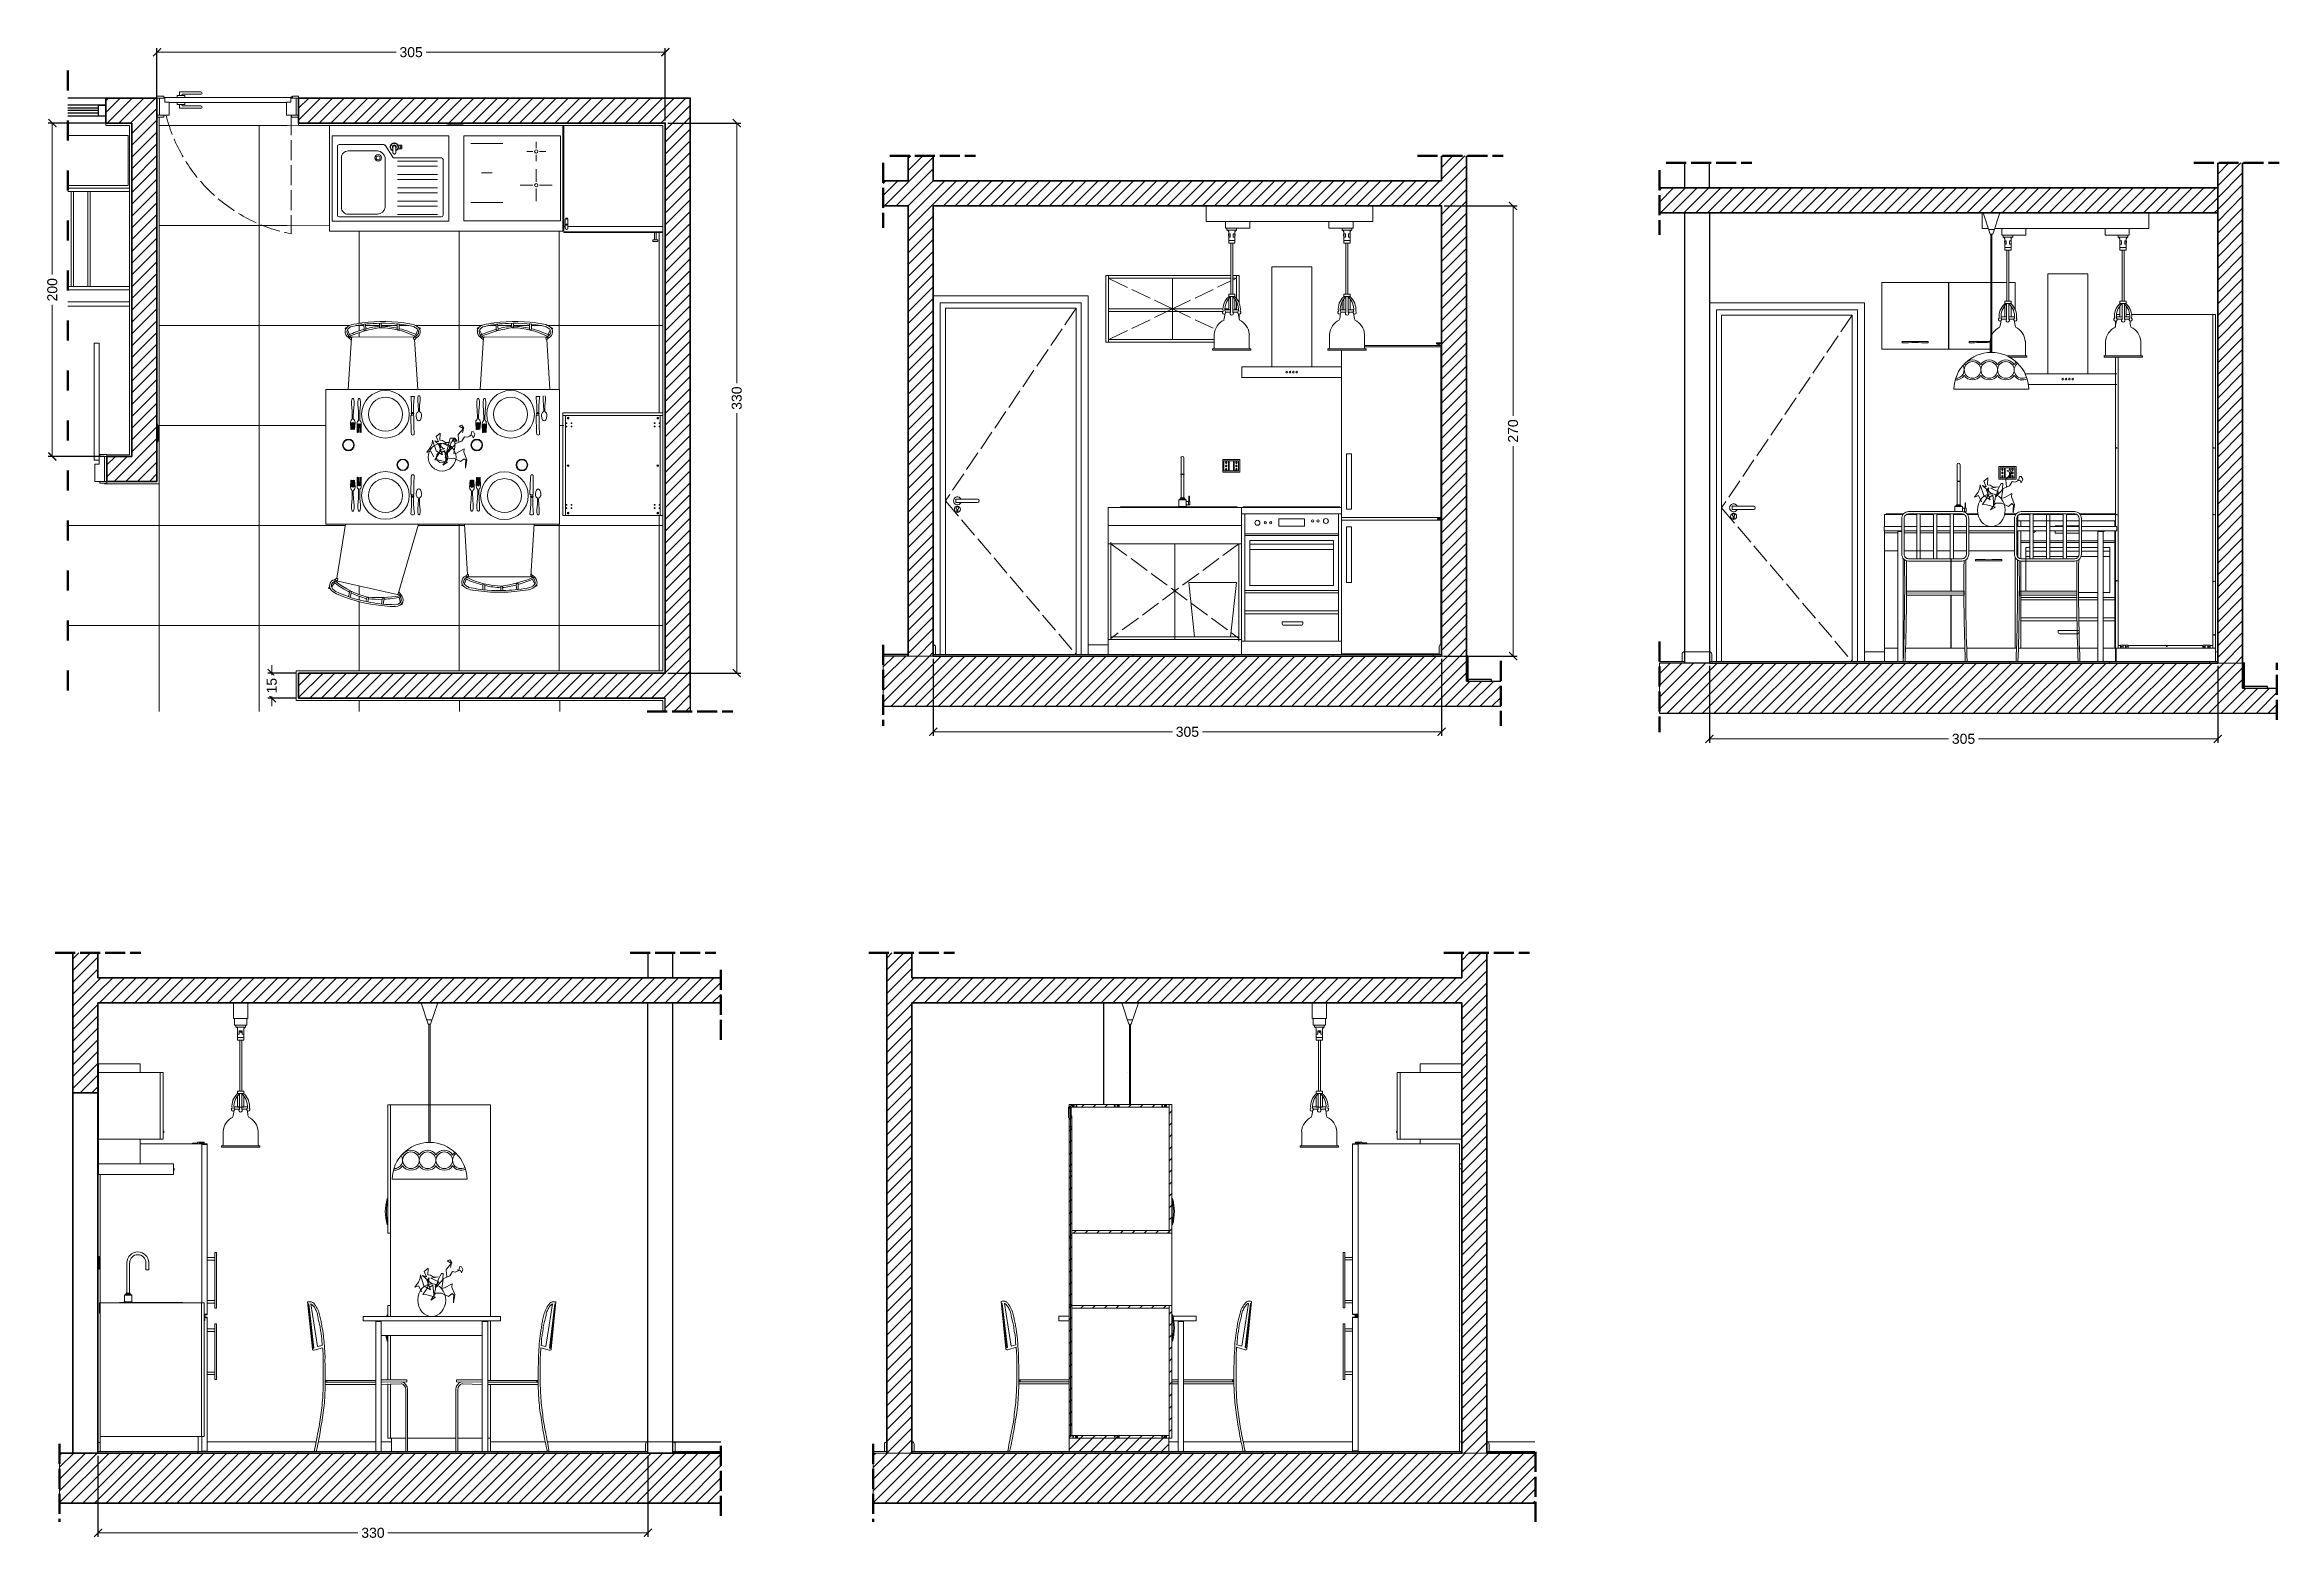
# Model space of a CAD drawing. Header units: inches. Extents: x 693 to 2034, y 503 to 1400.
import ezdxf

# ---------------------------------------------------------------- set-up
doc = ezdxf.new("R2010")
doc.units = ezdxf.units.IN
doc.header["$MEASUREMENT"] = 0
doc.linetypes.add('ACAD_ISO02W100', pattern=[15, 12, -3])
doc.linetypes.add('ACAD_ISO03W100', pattern=[30, 12, -18])
doc.layers.get('DEFPOINTS').update_dxf_attribs({"color": 210, "lineweight": 18})
doc.layers.add('A-ANNO-DIMS', color=81, linetype='Continuous', lineweight=13, transparency=0.25)
for name, color, linetype, lineweight in [('A-ANNO-SYMB', 3, 'Continuous', 18), ('A-DOOR-FULL', 4, 'Continuous', 13), ('A-ELEV-MBE', 7, 'Continuous', 25), ('A-FURN', 1, 'Continuous', 18), ('A-SECT-MCUT', 7, 'Continuous', 35), ('ACCESSORI', 2, 'Continuous', 13), ('pavimento', 51, 'Continuous', 5), ('walll', 41, 'Continuous', 13)]:
    doc.layers.add(name, color=color, linetype=linetype, lineweight=lineweight)
doc.layers.add('A-GLAZ-FULL', color=4, linetype='Continuous')
doc.styles.add('ARIAL', font='Arial.ttf')
doc.dimstyles.new('E-0020_TICK_24', dxfattribs={"dimscale": 0.1, "dimtxt": 60, "dimasz": 48, "dimexe": 24, "dimexo": 16, "dimgap": 24, "dimtad": 0, "dimdec": 0, "dimzin": 0, "dimdsep": 46, "dimtxsty": 'ARIAL', "dimblk": 'ARCHTICK', "dimblk1": 'ARCHTICK', "dimblk2": 'ARCHTICK', "dimcen": 24, "dimclrd": 256, "dimclre": 256, "dimclrt": 256, "dimadec": 0, "dimazin": 0, "dimtfac": 1, "dimtdec": 0, "dimtmove": 1, "dimatfit": 3, "dimldrblk": 'OPEN90', "dimfxl": 1, "dimtfill": 1, "dimtolj": 1, "dimtzin": 0, "dimlwd": -1, "dimarcsym": 0})
pattern_1 = [(45, (-1107.4423, -478.116), (-3.535534, 3.535534), [])]
pattern_2 = [(45, (465.677, 462.573), (-3.535534, 3.535534), [])]
pattern_3 = [(45, (-452.2575, 55.6495), (-3.535534, 3.535534), [])]

# ---------------------------------------------------------------- blocks, each defined once
blk = doc.blocks.new('Vite a croce a testa piana - 10 mm da sopra')
at = {"color": 0, "linetype": 'Continuous'}
for p, q in [((-5, 2), (-5, -2)), ((-2, 2), (-5, 2)), ((-2, 2), (-2, 5)), ((2, 5), (-2, 5)), ((-2, 2), (-2, -2)), ((2, 2), (-2, 2)), ((2, 2), (2, 5)), ((2, 2), (2, -2)), ((2, 2), (5, 2)), ((5, 2), (5, -2)), ((-2, -2), (-5, -2)), ((2, -2), (-2, -2)), ((-2, -2), (-2, -5)), ((2, -5), (-2, -5)), ((2, -2), (2, -5)), ((2, -2), (5, -2))]:
    blk.add_line(p, q, dxfattribs=at)
blk.add_circle((0, 0), 9.84, dxfattribs=at)
blk = doc.blocks.new('_ArchTick')
at = {"color": 0, "linetype": 'ByBlock', "const_width": 0.15}
blk.add_lwpolyline([(-0.5, -0.5), (0.5, 0.5)], dxfattribs=at)
blk = doc.blocks.new('*D9')
at = {"layer": 'A-ANNO-DIMS', "lineweight": -2, "transparency": 16777216}
for p, q in [((843.9, 1022.8), (827, 1022.8)), ((843.9, 1007.8), (827, 1007.8))]:
    blk.add_line(p, q, dxfattribs=at)
at = {"layer": 'A-ANNO-DIMS', "transparency": 16777216}
for p, q in [((829.4, 1022.8), (829.4, 1027.6)), ((829.4, 1022.8), (829.4, 1021.7)), ((829.4, 1007.8), (829.4, 1008.9)), ((829.4, 1007.8), (829.4, 1003))]:
    blk.add_line(p, q, dxfattribs=at)
at = {"layer": 'DEFPOINTS', "color": 0, "transparency": 16777216}
for p in [(845.5, 1022.8), (845.5, 1007.8)]:
    blk.add_point(p, dxfattribs=at)
at = {"layer": 'A-ANNO-DIMS', "transparency": 16777216, "xscale": 4.800000000000001, "yscale": 4.800000000000001, "zscale": 4.800000000000001}
for p, rotation in [((829.4, 1022.8), 270), ((829.4, 1007.8), 90)]:
    blk.add_blockref('_ArchTick', p, dxfattribs=dict(at, rotation=rotation))
at = {"layer": 'A-ANNO-DIMS', "transparency": 16777216, "insert": (829.4, 1015.3), "char_height": 6, "attachment_point": 5, "rotation": 90, "style": 'ARIAL', "bg_fill": 3, "box_fill_scale": 1.25, "bg_fill_color": 256, "bg_fill_true_color": 13158600, "bg_fill_transparency": 0}
blk.add_mtext('\\A1;15', dxfattribs=at)
at = {"layer": 'DEFPOINTS', "color": 0, "transparency": 16777216}
blk.add_point((829.4, 1007.8), dxfattribs=at)
blk = doc.blocks.new('_Open90')
blk = doc.blocks.new('*D10')
at = {"layer": 'A-ANNO-DIMS', "lineweight": -2, "transparency": 16777216}
for p, q in [((1226.3, 1031.5), (1226.3, 985.2)), ((1531.3, 1031.5), (1531.3, 985.2))]:
    blk.add_line(p, q, dxfattribs=at)
at = {"layer": 'A-ANNO-DIMS', "transparency": 16777216}
for p, q in [((1226.3, 987.6), (1369.8, 987.6)), ((1531.3, 987.6), (1387.8, 987.6))]:
    blk.add_line(p, q, dxfattribs=at)
at = {"layer": 'DEFPOINTS', "color": 0, "transparency": 16777216}
for p in [(1226.3, 1033.1), (1531.3, 1033.1), (1531.3, 987.6)]:
    blk.add_point(p, dxfattribs=at)
at = {"layer": 'A-ANNO-DIMS', "transparency": 16777216, "xscale": 4.800000000000001, "yscale": 4.800000000000001, "zscale": 4.800000000000001, "rotation": 180}
blk.add_blockref('_ArchTick', (1226.3, 987.6), dxfattribs=at)
at = {"layer": 'A-ANNO-DIMS', "transparency": 16777216, "xscale": 4.800000000000001, "yscale": 4.800000000000001, "zscale": 4.800000000000001}
blk.add_blockref('_ArchTick', (1531.3, 987.6), dxfattribs=at)
at = {"layer": 'A-ANNO-DIMS', "transparency": 16777216, "insert": (1378.8, 987.6), "char_height": 6, "attachment_point": 5, "style": 'ARIAL', "bg_fill": 3, "box_fill_scale": 1.25, "bg_fill_color": 256, "bg_fill_true_color": 13158600, "bg_fill_transparency": 0}
blk.add_mtext('\\A1;305', dxfattribs=at)
blk = doc.blocks.new('*D11')
at = {"layer": 'A-ANNO-DIMS', "lineweight": -2, "transparency": 16777216}
for p, q in [((725.1, 553.4), (725.1, 504.7)), ((1055.1, 553.4), (1055.1, 504.7))]:
    blk.add_line(p, q, dxfattribs=at)
at = {"layer": 'A-ANNO-DIMS', "transparency": 16777216}
for p, q in [((725.1, 507.1), (881.1, 507.1)), ((1055.1, 507.1), (899.1, 507.1))]:
    blk.add_line(p, q, dxfattribs=at)
at = {"layer": 'DEFPOINTS', "color": 0, "transparency": 16777216}
for p in [(725.1, 555), (1055.1, 555), (1055.1, 507.1)]:
    blk.add_point(p, dxfattribs=at)
at = {"layer": 'A-ANNO-DIMS', "transparency": 16777216, "xscale": 4.800000000000001, "yscale": 4.800000000000001, "zscale": 4.800000000000001, "rotation": 180}
blk.add_blockref('_ArchTick', (725.1, 507.1), dxfattribs=at)
at = {"layer": 'A-ANNO-DIMS', "transparency": 16777216, "xscale": 4.800000000000001, "yscale": 4.800000000000001, "zscale": 4.800000000000001}
blk.add_blockref('_ArchTick', (1055.1, 507.1), dxfattribs=at)
at = {"layer": 'A-ANNO-DIMS', "transparency": 16777216, "insert": (890.1, 507.1), "char_height": 6, "attachment_point": 5, "style": 'ARIAL', "bg_fill": 3, "box_fill_scale": 1.25, "bg_fill_color": 256, "bg_fill_true_color": 13158600, "bg_fill_transparency": 0}
blk.add_mtext('\\A1;330', dxfattribs=at)
blk = doc.blocks.new('*D12')
at = {"layer": 'A-ANNO-DIMS', "lineweight": -2, "transparency": 16777216}
for p, q in [((1692, 1027.3), (1692, 981)), ((1997, 1027.3), (1997, 981))]:
    blk.add_line(p, q, dxfattribs=at)
at = {"layer": 'A-ANNO-DIMS', "transparency": 16777216}
for p, q in [((1692, 983.4), (1835.5, 983.4)), ((1997, 983.4), (1853.5, 983.4))]:
    blk.add_line(p, q, dxfattribs=at)
at = {"layer": 'DEFPOINTS', "color": 0, "transparency": 16777216}
for p in [(1692, 1028.9), (1997, 1028.9), (1997, 983.4)]:
    blk.add_point(p, dxfattribs=at)
at = {"layer": 'A-ANNO-DIMS', "transparency": 16777216, "xscale": 4.800000000000001, "yscale": 4.800000000000001, "zscale": 4.800000000000001, "rotation": 180}
blk.add_blockref('_ArchTick', (1692, 983.4), dxfattribs=at)
at = {"layer": 'A-ANNO-DIMS', "transparency": 16777216, "xscale": 4.800000000000001, "yscale": 4.800000000000001, "zscale": 4.800000000000001}
blk.add_blockref('_ArchTick', (1997, 983.4), dxfattribs=at)
at = {"layer": 'A-ANNO-DIMS', "transparency": 16777216, "insert": (1844.5, 983.4), "char_height": 6, "attachment_point": 5, "style": 'ARIAL', "bg_fill": 3, "box_fill_scale": 1.25, "bg_fill_color": 256, "bg_fill_true_color": 13158600, "bg_fill_transparency": 0}
blk.add_mtext('\\A1;305', dxfattribs=at)
blk = doc.blocks.new('*D13')
at = {"layer": 'A-ANNO-DIMS', "lineweight": -2, "transparency": 16777216}
for p, q in [((1532.9, 1303.1), (1576.6, 1303.1)), ((1532.9, 1033.1), (1576.6, 1033.1))]:
    blk.add_line(p, q, dxfattribs=at)
at = {"layer": 'A-ANNO-DIMS', "transparency": 16777216}
for p, q in [((1574.2, 1303.1), (1574.2, 1177.2)), ((1574.2, 1033.1), (1574.2, 1159))]:
    blk.add_line(p, q, dxfattribs=at)
at = {"layer": 'DEFPOINTS', "color": 0, "transparency": 16777216}
for p in [(1531.3, 1303.1), (1531.3, 1033.1), (1574.2, 1033.1)]:
    blk.add_point(p, dxfattribs=at)
at = {"layer": 'A-ANNO-DIMS', "transparency": 16777216, "xscale": 4.800000000000001, "yscale": 4.800000000000001, "zscale": 4.800000000000001}
for p, rotation in [((1574.2, 1303.1), 90), ((1574.2, 1033.1), 270)]:
    blk.add_blockref('_ArchTick', p, dxfattribs=dict(at, rotation=rotation))
at = {"layer": 'A-ANNO-DIMS', "transparency": 16777216, "insert": (1574.2, 1168.1), "char_height": 6, "attachment_point": 5, "rotation": 90, "style": 'ARIAL', "bg_fill": 3, "box_fill_scale": 1.25, "bg_fill_color": 256, "bg_fill_true_color": 13158600, "bg_fill_transparency": 0}
blk.add_mtext('\\A1;270', dxfattribs=at)
blk = doc.blocks.new('*D18')
at = {"layer": 'A-ANNO-DIMS', "lineweight": -2, "transparency": 16777216}
for p, q in [((760.5, 1354.4), (760.5, 1397.7)), ((1065.5, 1354.4), (1065.5, 1397.7))]:
    blk.add_line(p, q, dxfattribs=at)
at = {"layer": 'A-ANNO-DIMS', "transparency": 16777216}
for p, q in [((760.5, 1395.3), (904, 1395.3)), ((1065.5, 1395.3), (922, 1395.3))]:
    blk.add_line(p, q, dxfattribs=at)
at = {"layer": 'DEFPOINTS', "color": 0, "transparency": 16777216}
for p in [(760.5, 1395.3), (760.5, 1352.8), (1065.5, 1352.8)]:
    blk.add_point(p, dxfattribs=at)
at = {"layer": 'A-ANNO-DIMS', "transparency": 16777216, "xscale": 4.800000000000001, "yscale": 4.800000000000001, "zscale": 4.800000000000001, "rotation": 180}
blk.add_blockref('_ArchTick', (760.5, 1395.3), dxfattribs=at)
at = {"layer": 'A-ANNO-DIMS', "transparency": 16777216, "xscale": 4.800000000000001, "yscale": 4.800000000000001, "zscale": 4.800000000000001}
blk.add_blockref('_ArchTick', (1065.5, 1395.3), dxfattribs=at)
at = {"layer": 'A-ANNO-DIMS', "transparency": 16777216, "insert": (913, 1395.3), "char_height": 6, "attachment_point": 5, "style": 'ARIAL', "bg_fill": 3, "box_fill_scale": 1.25, "bg_fill_color": 256, "bg_fill_true_color": 13158600, "bg_fill_transparency": 0}
blk.add_mtext('\\A1;305', dxfattribs=at)
blk = doc.blocks.new('*D19')
at = {"layer": 'A-ANNO-DIMS', "lineweight": -2, "transparency": 16777216}
for p, q in [((1067.1, 1352.8), (1110.8, 1352.8)), ((1067.1, 1022.8), (1110.8, 1022.8))]:
    blk.add_line(p, q, dxfattribs=at)
at = {"layer": 'A-ANNO-DIMS', "transparency": 16777216}
for p, q in [((1108.4, 1352.8), (1108.4, 1196.8)), ((1108.4, 1022.8), (1108.4, 1178.8))]:
    blk.add_line(p, q, dxfattribs=at)
at = {"layer": 'DEFPOINTS', "color": 0, "transparency": 16777216}
for p in [(1065.5, 1352.8), (1065.5, 1022.8), (1108.4, 1022.8)]:
    blk.add_point(p, dxfattribs=at)
at = {"layer": 'A-ANNO-DIMS', "transparency": 16777216, "xscale": 4.800000000000001, "yscale": 4.800000000000001, "zscale": 4.800000000000001}
for p, rotation in [((1108.4, 1352.8), 90), ((1108.4, 1022.8), 270)]:
    blk.add_blockref('_ArchTick', p, dxfattribs=dict(at, rotation=rotation))
at = {"layer": 'A-ANNO-DIMS', "transparency": 16777216, "insert": (1108.4, 1187.8), "char_height": 6, "attachment_point": 5, "rotation": 90, "style": 'ARIAL', "bg_fill": 3, "box_fill_scale": 1.25, "bg_fill_color": 256, "bg_fill_true_color": 13158600, "bg_fill_transparency": 0}
blk.add_mtext('\\A1;330', dxfattribs=at)
blk = doc.blocks.new('*D20')
at = {"layer": 'A-ANNO-DIMS', "lineweight": -2, "transparency": 16777216}
for p, q in [((728.2, 1352.8), (695.3, 1352.8)), ((728.9, 1152.8), (695.3, 1152.8))]:
    blk.add_line(p, q, dxfattribs=at)
at = {"layer": 'A-ANNO-DIMS', "transparency": 16777216}
for p, q in [((697.7, 1352.8), (697.7, 1261.9)), ((697.7, 1152.8), (697.7, 1243.7))]:
    blk.add_line(p, q, dxfattribs=at)
at = {"layer": 'DEFPOINTS', "color": 0, "transparency": 16777216}
for p in [(729.8, 1352.8), (697.7, 1152.8), (730.5, 1152.8)]:
    blk.add_point(p, dxfattribs=at)
at = {"layer": 'A-ANNO-DIMS', "transparency": 16777216, "xscale": 4.800000000000001, "yscale": 4.800000000000001, "zscale": 4.800000000000001}
for p, rotation in [((697.7, 1352.8), 90), ((697.7, 1152.8), 270)]:
    blk.add_blockref('_ArchTick', p, dxfattribs=dict(at, rotation=rotation))
at = {"layer": 'A-ANNO-DIMS', "transparency": 16777216, "insert": (697.7, 1252.8), "char_height": 6, "attachment_point": 5, "rotation": 90, "style": 'ARIAL', "bg_fill": 3, "box_fill_scale": 1.25, "bg_fill_color": 256, "bg_fill_true_color": 13158600, "bg_fill_transparency": 0}
blk.add_mtext('\\A1;200', dxfattribs=at)

msp = doc.modelspace()

# ---------------------------------------------------------------- hatches: boundary and pattern name
at = {"layer": 'A-FURN', "lineweight": 9}
h = msp.add_hatch(dxfattribs=at)
h.set_pattern_fill('ANSI31', color=256, scale=40)
h.set_pattern_definition(pattern_3)
h.paths.add_polyline_path([(1307.5, 762.3), (1307.5, 762.3), (1307.5, 761.9), (1307.4, 761.9), (1307.4, 762.4), (1307.9, 762.4), (1309, 762.4), (1309, 757.3), (1308.7, 757.3), (1308.7, 761.8), (1307.9, 761.8), (1307.9, 756.3), (1307.5, 756.3), (1307.5, 757.6), (1307.4, 757.6), (1307.4, 758.1), (1307.5, 758.1), (1307.5, 757.7), (1307.5, 757.7), (1307.5, 758), (1307.5, 760.2), (1307.5, 760.7), (1307.5, 760.7), (1307.5, 760.2), (1307.4, 760.2), (1307.4, 760.7), (1307.5, 760.7), (1307.5, 761.9)])
h = msp.add_hatch(dxfattribs=at)
h.set_pattern_fill('ANSI31', color=256, scale=40)
h.set_pattern_definition(pattern_3)
h.paths.add_polyline_path([(1337.8, 764), (1365.1, 764), (1365.1, 762.9), (1366.2, 762.9), (1366.2, 764), (1367.9, 764), (1367.9, 762.4), (1307.9, 762.4), (1307.9, 764), (1309.5, 764), (1309.7, 764), (1309.7, 762.9), (1310.8, 762.9), (1310.8, 764), (1336.7, 764), (1336.7, 762.9), (1337.8, 762.9)])
h.paths.add_polyline_path([(1363.9, 763.2, 1), (1363.4, 763.2, 1)], flags=16)
h.paths.add_polyline_path([(1334.9, 763.2, 1), (1335.4, 763.2, 1)], flags=16)
h.paths.add_polyline_path([(1312, 763.2, 1), (1312.5, 763.2, 1)], flags=16)
at = {"layer": 'A-FURN'}
h = msp.add_hatch(dxfattribs=at)
h.set_pattern_fill('ANSI31', color=256, scale=40)
h.set_pattern_definition(pattern_3)
h.paths.add_polyline_path([(1307.9, 761.8), (1308.7, 761.8), (1308.7, 750.8), (1308, 750.8), (1308, 750.9), (1307.9, 750.9)])
at = {"layer": 'A-FURN', "lineweight": 9}
h = msp.add_hatch(dxfattribs=at)
h.set_pattern_fill('ANSI31', color=256, scale=40)
h.set_pattern_definition(pattern_3)
h.paths.add_polyline_path([(1307.9, 757.3), (1308.7, 757.3), (1308.7, 565.6), (1307.9, 565.6)])
h = msp.add_hatch(dxfattribs=at)
h.set_pattern_fill('ANSI31', color=256, scale=40)
h.set_pattern_definition(pattern_3)
h.paths.add_polyline_path([(1308.7, 757.3), (1309.5, 757.3), (1309.5, 565.6), (1308.7, 565.6)])
h = msp.add_hatch(dxfattribs=at)
h.set_pattern_fill('ANSI31', color=256, scale=40)
h.set_pattern_definition(pattern_3)
h.paths.add_polyline_path([(1367.9, 764), (1369.5, 764), (1369.5, 686.9), (1367.9, 686.9)])
h = msp.add_hatch(dxfattribs=at)
h.set_pattern_fill('ANSI31', color=256, scale=40)
h.set_pattern_definition(pattern_3)
h.paths.add_polyline_path([(1309.5, 688.5), (1367.9, 688.5), (1367.9, 686.9), (1309.5, 686.9)])
h = msp.add_hatch(dxfattribs=at)
h.set_pattern_fill('ANSI31', color=256, scale=40)
h.set_pattern_definition(pattern_3)
h.paths.add_polyline_path([(1309.5, 643.5), (1367.9, 643.5), (1367.9, 641.9), (1309.5, 641.9)])
h = msp.add_hatch(dxfattribs=at)
h.set_pattern_fill('ANSI31', color=256, scale=40)
h.set_pattern_definition(pattern_3)
h.paths.add_polyline_path([(1367.9, 643.5), (1369.5, 643.5), (1369.5, 564), (1367.9, 564), (1367.9, 565.6)])
h = msp.add_hatch(dxfattribs=at)
h.set_pattern_fill('ANSI31', color=256, scale=40)
h.set_pattern_definition(pattern_3)
h.paths.add_polyline_path([(1337.8, 565.1), (1336.7, 565.1), (1336.7, 564), (1312.8, 564), (1312.8, 565.1), (1311.7, 565.1), (1311.7, 564), (1307.9, 564), (1307.9, 565.6), (1367.9, 565.6), (1367.9, 564), (1366.2, 564), (1366.2, 565.1), (1365.1, 565.1), (1365.1, 564), (1337.8, 564)])
h.paths.add_polyline_path([(1363.9, 564.8, 1), (1363.4, 564.8, 1)], flags=16)
h.paths.add_polyline_path([(1334.9, 564.8, 1), (1335.4, 564.8, 1)], flags=16)
h.paths.add_polyline_path([(1310, 564.8, 1), (1310.5, 564.8, 1)], flags=16)
h = msp.add_hatch(dxfattribs=at)
h.set_pattern_fill('ANSI31', color=256, scale=40)
h.set_pattern_definition(pattern_3)
h.paths.add_polyline_path([(1307.9, 564), (1311.7, 564), (1336.7, 564), (1365.1, 564), (1367.6, 564), (1367.6, 556), (1307.9, 556)])
at = {"layer": 'A-SECT-MCUT', "lineweight": 9}
h = msp.add_hatch(dxfattribs=at)
h.set_pattern_fill('ANSI31', color=252, scale=40)
h.paths.add_polyline_path([(760.5, 1367.8), (760.5, 1367.8), (745.5, 1367.8), (729.8, 1367.8), (729.8, 1352.8), (745.5, 1352.8), (745.5, 1152.8), (730.5, 1152.8), (730.5, 1137.8), (745.5, 1137.8), (760.5, 1137.8)])
h = msp.add_hatch(dxfattribs=at)
h.set_pattern_fill('ANSI31', color=252, scale=40)
h.paths.add_polyline_path([(1037.9, 1367.8), (845.5, 1367.8), (845.5, 1357.5), (845.5, 1356.3), (845.5, 1352.8), (1037.9, 1352.8)])
h = msp.add_hatch(dxfattribs=at)
h.set_pattern_fill('ANSI31', color=252, scale=40)
h.paths.add_polyline_path([(1080.5, 1022.8), (1080.5, 1367.8), (1037.9, 1367.8), (1037.9, 1352.8), (1065.5, 1352.8), (1065.5, 1022.8), (972.7, 1022.8), (972.7, 1007.8), (1065.5, 1007.8), (1065.5, 999.9), (1080.5, 999.9)])
at = {"layer": 'A-SECT-MCUT'}
h = msp.add_hatch(dxfattribs=at)
h.set_pattern_fill('ANSI31', color=256, scale=40)
h.paths.add_polyline_path([(1546.3, 1318.1), (1546.3, 1333.1), (1531.3, 1333.1), (1531.3, 1318.1), (1226.3, 1318.1), (1226.3, 1333.1), (1211.3, 1333.1), (1211.3, 1318.1), (1196.3, 1318.1), (1196.3, 1303.1), (1211.3, 1303.1), (1226.3, 1303.1), (1531.3, 1303.1), (1531.3, 1033.1), (1546.3, 1033.1)])
at = {"layer": 'A-SECT-MCUT', "lineweight": 9}
h = msp.add_hatch(dxfattribs=at)
h.set_pattern_fill('ANSI31', color=252, scale=40)
h.paths.add_polyline_path([(1226.3, 1303.1), (1531.3, 1303.1), (1531.3, 1033.1), (1546.3, 1033.1), (1546.3, 1318.1), (1546.3, 1333.1), (1531.3, 1333.1), (1531.3, 1318.1), (1226.3, 1318.1), (1226.3, 1333.1), (1211.3, 1333.1), (1211.3, 1318.1), (1196.3, 1318.1), (1196.3, 1303.1), (1211.3, 1303.1), (1211.3, 1033.1), (1226.3, 1033.1)])
h = msp.add_hatch(dxfattribs=at)
h.set_pattern_fill('ANSI31', color=252, scale=40)
h.set_pattern_definition(pattern_2)
h.paths.add_polyline_path([(2012, 1313.9), (2012, 1328.9), (1997, 1328.9), (1997, 1298.9), (1997, 1028.9), (2012, 1028.9)])
h = msp.add_hatch(dxfattribs=at)
h.set_pattern_fill('ANSI31', color=252, scale=40)
h.set_pattern_definition(pattern_2)
h.paths.add_polyline_path([(1997, 1313.9), (1677, 1313.9), (1662, 1313.9), (1662, 1298.9), (1692, 1298.9), (1997, 1298.9)])
h = msp.add_hatch(dxfattribs=at)
h.set_pattern_fill('ANSI31', color=252, scale=40)
h.paths.add_polyline_path([(972.7, 1022.8), (845.5, 1022.8), (845.5, 1007.8), (972.7, 1007.8)])
h = msp.add_hatch(dxfattribs=at)
h.set_pattern_fill('ANSI31', color=252, scale=40)
h.set_pattern_definition(pattern_2)
h.paths.add_polyline_path([(2032.5, 1013.9), (2012, 1013.9), (2012, 1013.9), (2012, 1028.9), (1662, 1028.9), (1662, 998.9), (2032.5, 998.7)])
h = msp.add_hatch(dxfattribs=at)
h.set_pattern_fill('ANSI31', color=252, scale=40)
h.paths.add_polyline_path([(725.1, 825), (725.1, 840), (725.1, 855), (710.1, 855), (710.1, 825), (710.1, 771), (725.1, 771)])
h = msp.add_hatch(dxfattribs=at)
h.set_pattern_fill('ANSI31', color=252, scale=40)
h.paths.add_polyline_path([(1213.4, 825), (1543.4, 825), (1543.4, 555), (1558.4, 555), (1558.4, 840), (1558.4, 855), (1543.4, 855), (1543.4, 840), (1213.4, 840), (1213.4, 855), (1198.4, 855), (1198.4, 840), (1198.4, 555), (1213.4, 555)])
h = msp.add_hatch(dxfattribs=at)
h.set_pattern_fill('ANSI31', color=252, scale=40)
h.set_pattern_definition(pattern_1)
h.paths.add_polyline_path([(1098.8, 840), (1070.1, 840), (1055.1, 840), (725.1, 840), (725.1, 825), (1055.1, 825), (1070.1, 825), (1098.8, 825)])
h = msp.add_hatch(dxfattribs=at)
h.set_pattern_fill('ANSI31', color=252, scale=40)
h.set_pattern_definition([(45, (-619.1, -478.116), (-3.535534, 3.535534), [])])
h.paths.add_polyline_path([(1587.2, 555), (1558.4, 555), (1190.3, 555), (1190.3, 525), (1587.2, 525)])

# ---------------------------------------------------------------- linework, layer by layer
for p, q in [((729.8, 1363.6), (707, 1363.6)), ((729.8, 1357), (707, 1357)), ((1677, 1298.9), (1677, 1028.9)), ((1692, 1298.9), (1692, 1028.9)), ((1211.3, 1034.1), (1196.3, 1034.1)), ((1080.5, 1022.8), (1080.5, 999.9)), ((1677, 1028.9), (1662, 1028.9)), ((1065.5, 999.9), (1065.5, 1007.8)), ((1546.3, 1018.1), (1566.8, 1018.1)), ((1546.3, 1018.1), (1566.8, 1018.1)), ((2012, 1013.9), (2032.5, 1013.9)), ((2012, 1013.9), (2032.5, 1013.9)), ((725.1, 838.2), (725.1, 838.2)), ((1055.1, 840), (1070.1, 840)), ((725.1, 831.1), (725.1, 831.1)), ((1055.1, 825), (1070.1, 825)), ((1055.1, 555), (1055.1, 825)), ((1070.1, 555), (1070.1, 825)), ((1070.1, 555.9), (1098.8, 555.9)), ((1558.4, 555.9), (1587.2, 555.9))]:
    msp.add_line(p, q)
at = {"transparency": 33554636}
msp.add_line((1328.4, 825), (1328.4, 764), dxfattribs=at)
at = {"transparency": 33554592}
msp.add_line((1070.1, 561.7), (1098.8, 561.7), dxfattribs=at)
for points in [[(1677, 1328.9), (1677, 1313.9)], [(1692, 1313.9), (1692, 1328.9)], [(1211.3, 1033.1), (1196.3, 1033.1)], [(1546.3, 1002.9), (1546.3, 1003.1)], [(1055.1, 855), (1055.1, 840)], [(1070.1, 840), (1070.1, 855)]]:
    msp.add_lwpolyline(points)
for points in [[(1547.3, 1018.1), (1561.3, 1018.1), (1561.3, 1019.1), (1547.3, 1019.1)], [(2013, 1013.9), (2027, 1013.9), (2027, 1014.9), (2013, 1014.9)]]:
    msp.add_lwpolyline(points, close=True)
at = {"layer": 'A-ANNO-SYMB', "linetype": 'ACAD_ISO03W100', "lineweight": 50}
msp.add_line((707, 1384.4), (707, 1001.8), dxfattribs=at)
at = {"layer": 'A-ANNO-SYMB', "linetype": 'ACAD_ISO02W100', "lineweight": 50, "transparency": 33554562}
for p, q in [((1196.3, 1328.9), (1196.3, 1290)), ((1200.3, 1333.1), (1251.7, 1333.1)), ((1516.9, 1333.1), (1568.3, 1333.1)), ((1666, 1328.9), (1717.4, 1328.9)), ((1982.6, 1328.9), (2034, 1328.9)), ((1662, 1324.5), (1662, 1285.7)), ((1196.3, 1039.8), (1196.3, 991.3)), ((1662, 1041.8), (1662, 987.5)), ((2032.5, 994.9), (2032.5, 1029.1)), ((1054.6, 999.9), (1106, 999.9)), ((699.4, 855), (750.8, 855)), ((1044.4, 855), (1095.8, 855)), ((1187.7, 855), (1239.1, 855)), ((1532.7, 855), (1584.1, 855))]:
    msp.add_line(p, q, dxfattribs=at)
at = {"layer": 'A-ANNO-SYMB', "linetype": 'ACAD_ISO02W100', "lineweight": 50, "transparency": 33554572}
for p, q in [((1098.8, 802.9), (1098.8, 847.7)), ((702, 560.5), (702, 513.7)), ((1098.8, 517.3), (1098.8, 562.1)), ((1190.3, 560.5), (1190.3, 513.7)), ((1587.7, 513.7), (1587.7, 558.5))]:
    msp.add_line(p, q, dxfattribs=at)
at = {"layer": 'A-DOOR-FULL'}
for p, q in [((775.7, 1370.2), (775.7, 1369.4)), ((775.7, 1363.1), (775.7, 1363.9))]:
    msp.add_line(p, q, dxfattribs=at)
at = {"layer": 'A-DOOR-FULL', "linetype": 'ACAD_ISO02W100', "lineweight": 15}
msp.add_line((841, 1357.5), (841, 1286.4), dxfattribs=at)
at = {"layer": 'A-DOOR-FULL', "linetype": 'ACAD_ISO02W100', "lineweight": 5}
msp.add_line((1312, 1241.8), (1233.6, 1126.2), dxfattribs=at)
at = {"layer": 'A-DOOR-FULL', "linetype": 'ACAD_ISO02W100', "lineweight": 5, "transparency": 33554569}
msp.add_line((1777.7, 1237.6), (1699.3, 1122), dxfattribs=at)
at = {"layer": 'A-DOOR-FULL'}
for points in [[(760.5, 1369), (764.7, 1369), (764.7, 1367.8), (760.5, 1367.8)], [(760.5, 1367.8), (762, 1367.8), (762, 1357.5), (760.5, 1357.5)], [(777.3, 1369.4), (777.3, 1368.1), (772.6, 1368.1), (772.6, 1369.4)], [(845.5, 1369), (841.8, 1369), (841.8, 1367.8), (845.5, 1367.8)], [(845.5, 1367.8), (844, 1367.8), (844, 1357.5), (845.5, 1357.5)], [(760.5, 1357.5), (764.7, 1357.5), (764.7, 1356.3), (760.5, 1356.3)], [(777.3, 1363.9), (777.3, 1365.1), (772.6, 1365.1), (772.6, 1363.9)], [(845.5, 1357.5), (841.3, 1357.5), (841.3, 1356.3), (845.5, 1356.3)], [(722.8, 1150.5), (725.8, 1150.5), (725.8, 1220.8), (722.8, 1220.8)], [(730.5, 1154), (726.3, 1154), (726.3, 1152.8), (730.5, 1152.8)], [(730.5, 1152.8), (729, 1152.8), (729, 1137.8), (730.5, 1137.8)], [(730.5, 1137.8), (726.3, 1137.8), (726.3, 1136.7), (730.5, 1136.7)]]:
    msp.add_lwpolyline(points, close=True, dxfattribs=at)
for points in [[(767.8, 1365.4), (767.8, 1357.5), (762, 1357.5), (762, 1367.8), (765.2, 1367.8)], [(841, 1367.8), (841, 1368.1), (764.8, 1368.1), (764.8, 1367.8)], [(765.2, 1367.8), (765.2, 1365.4), (767.8, 1365.4)], [(774, 1370.2), (774, 1371.5), (787, 1371.5)], [(775.2, 1371.5), (774, 1371.5), (774, 1369.4)], [(787, 1370.2), (775.7, 1370.2)], [(838.2, 1365.4), (838.2, 1357.5), (844, 1357.5), (844, 1367.8), (840.8, 1367.8)], [(840.8, 1367.8), (840.8, 1365.4), (838.2, 1365.4)], [(767.8, 1365.1), (838.2, 1365.1)], [(775.2, 1361.8), (774, 1361.8), (774, 1363.9), (775.2, 1363.9)], [(774, 1363.1), (774, 1361.8), (787, 1361.8)], [(787, 1363.1), (775.7, 1363.1)], [(1226.3, 1034.1), (1226.3, 1249.1), (1319.3, 1249.1), (1319.3, 1034.1)], [(1230.5, 1034.1), (1230.5, 1244.9), (1315.1, 1244.9), (1315.1, 1034.1)], [(1233.6, 1034.1), (1233.6, 1241.8), (1312, 1241.8), (1312, 1034.1)], [(723.2, 1148.1), (723.2, 1137.8), (729, 1137.8), (729, 1152.8), (725.8, 1152.8)], [(725.8, 1152.8), (725.8, 1148.1), (723.2, 1148.1)], [(1252.9, 1125.2), (1239.9, 1125.2), (1239.9, 1127.2), (1252.9, 1127.2)], [(1240.5, 1121.1), (1240.5, 1121.1), (1240.5, 1119.9)], [(1240.8, 1119.7), (1240.8, 1119.7)], [(1241.1, 1119.9), (1241.1, 1121.1)], [(1718.6, 1121), (1705.6, 1121), (1705.6, 1123), (1718.6, 1123)], [(1706.2, 1116.9), (1706.2, 1116.9), (1706.2, 1115.7)], [(1706.5, 1115.5), (1706.5, 1115.5)], [(1706.8, 1115.7), (1706.8, 1116.9)]]:
    msp.add_lwpolyline(points, dxfattribs=at)
for centre, radius in [((841.4, 1368.2), 0.404), ((726, 1153.3), 0.266), ((1240.8, 1121.1), 1.85), ((1706.5, 1116.9), 1.85)]:
    msp.add_circle(centre, radius, dxfattribs=at)
for centre, radius, start, end in [((787, 1370.8), 0.648, 277.3694, 83.2874), ((787, 1362.4), 0.648, 276.7126, 82.6306), ((1240.8, 1126.2), 2.38, 24.8588, 335.1412), ((1252.8, 1126.2), 1.01, 278.4254, 81.5746), ((1240.8, 1121.8), 0.731, 295.2649, 244.7351), ((1240.8, 1120), 0.326, 196.3299, 346.3542), ((1706.5, 1122), 2.38, 24.8588, 335.1412), ((1706.5, 1117.6), 0.731, 295.2649, 244.7351), ((1706.5, 1115.8), 0.326, 196.3299, 346.3542), ((1718.5, 1122), 1.01, 278.4254, 81.5746)]:
    msp.add_arc(centre, radius, start, end, dxfattribs=at)
at = {"layer": 'A-DOOR-FULL', "linetype": 'ACAD_ISO02W100', "lineweight": 15}
msp.add_arc((859.8, 1381.3), 96.8, 194.2565, 258.8097, dxfattribs=at)
at = {"layer": 'A-ELEV-MBE'}
for p, q in [((729.8, 1367.8), (707, 1367.8)), ((729.8, 1352.8), (707, 1352.8))]:
    msp.add_line(p, q, dxfattribs=at)
at = {"layer": 'A-FURN'}
for p, q in [((988.1, 1337.8), (988.1, 1341.5)), ((868.8, 1297.5), (868.8, 1338.9)), ((869.8, 1339.9), (896.6, 1339.9)), ((897.5, 1339.5), (902, 1332.3)), ((902.9, 1331.9), (931.2, 1331.9)), ((904.9, 1329.9), (928.9, 1329.9)), ((906.5, 1339.5), (906.5, 1337.3)), ((932.2, 1330.9), (932.2, 1297.5)), ((948.9, 1340.5), (968.1, 1340.5)), ((986.1, 1335.8), (982.4, 1335.8)), ((988.1, 1330), (988.1, 1333.8)), ((990.1, 1335.8), (993.9, 1335.8)), ((904.9, 1326.9), (928.9, 1326.9)), ((904.9, 1321.9), (928.9, 1321.9)), ((904.9, 1318.9), (928.9, 1318.9)), ((955.2, 1323), (961.6, 1323)), ((978.5, 1315.5), (986.1, 1315.5)), ((988.1, 1317.5), (988.1, 1325.1)), ((990.1, 1315.5), (997.7, 1315.5)), ((904.9, 1313.9), (928.9, 1313.9)), ((904.9, 1310.9), (928.9, 1310.9)), ((904.9, 1305.9), (928.9, 1305.9)), ((904.9, 1302.9), (928.9, 1302.9)), ((948.9, 1305.1), (968.1, 1305.1)), ((988.1, 1313.5), (988.1, 1305.9)), ((931.2, 1296.5), (869.8, 1296.5)), ((904.9, 1297.9), (928.9, 1297.9)), ((1005.5, 1290.7), (1004.6, 1290.7)), ((1004.6, 1287.5), (1064.1, 1287.5)), ((1005.5, 1295.2), (1005.5, 1289.7)), ((1006.2, 1295.6), (1006.1, 1295.6)), ((1006.1, 1295.5), (1006.2, 1295.5)), ((1006.1, 1292), (1006.2, 1292)), ((1006.2, 1291.9), (1006.1, 1291.9)), ((1006.2, 1295.6), (1006.2, 1295.7)), ((1006.2, 1295.3), (1006.2, 1295.5)), ((1006.2, 1292), (1006.2, 1292.1)), ((1006.2, 1291.8), (1006.2, 1291.9)), ((1006.3, 1295.7), (1006.3, 1295.6)), ((1006.4, 1295.6), (1006.3, 1295.6)), ((1006.3, 1295.5), (1006.3, 1295.3)), ((1006.3, 1295.5), (1006.4, 1295.5)), ((1006.3, 1292), (1006.3, 1292.1)), ((1006.3, 1292), (1006.4, 1292)), ((1006.4, 1291.9), (1006.3, 1291.9)), ((1006.3, 1291.8), (1006.3, 1291.9)), ((1007, 1295.2), (1007, 1289.7)), ((1064.1, 1290.7), (1007, 1290.7)), ((1856.2, 1298.9), (1866.2, 1298.9)), ((1856.2, 1298.9), (1860.5, 1286.1)), ((1859.6, 1288.9), (1862.9, 1288.9)), ((1862, 1286.1), (1866.2, 1298.9)), ((1061.1, 1287.2), (1058.1, 1287.2)), ((1061.1, 1282.7), (1058.1, 1282.7)), ((1058.1, 1282.7), (1058.1, 1281.7)), ((1058.1, 1281.7), (1059.6, 1281.7)), ((1060.4, 1287.2), (1058.9, 1287.2)), ((1059.1, 1287.2), (1059.1, 1282.7)), ((1059.6, 1281.7), (1061.1, 1281.7)), ((1060.1, 1282.7), (1060.1, 1287.2)), ((1061.1, 1281.7), (1061.1, 1282.7)), ((1403.6, 1286.4), (1404.4, 1286.4)), ((1403.6, 1284.4), (1404.4, 1284.4)), ((1404.4, 1286.4), (1404.4, 1284.4)), ((1404.8, 1280.8), (1404.8, 1250.2)), ((1406, 1280.8), (1406, 1250.2)), ((1406.3, 1286.4), (1407.3, 1286.4)), ((1406.3, 1286.4), (1406.3, 1284.3)), ((1406.3, 1284.3), (1407.3, 1284.3)), ((1473.6, 1286.4), (1472.6, 1286.4)), ((1473.6, 1284.3), (1472.6, 1284.3)), ((1473.6, 1286.4), (1473.6, 1284.3)), ((1473.9, 1280.8), (1473.9, 1250.2)), ((1475.1, 1280.8), (1475.1, 1250.2)), ((1476.4, 1286.4), (1475.5, 1286.4)), ((1475.5, 1286.4), (1475.5, 1284.4)), ((1476.4, 1284.4), (1475.5, 1284.4)), ((1860.5, 1286.1), (1862, 1286.1)), ((1860.9, 1215.2), (1860.9, 1286.1)), ((1861.5, 1215.2), (1861.5, 1286.1)), ((1331.5, 1259.7), (1331.5, 1261.3)), ((1408.3, 1259.7), (1408.3, 1261.3)), ((1369.9, 1259.7), (1369.9, 1222.9)), ((1859.5, 1257.2), (1859.5, 1257.2)), ((1401.3, 1241.3), (1403.6, 1241.3)), ((1401.3, 1240.7), (1404.7, 1240.7)), ((1401.7, 1239.4), (1404.7, 1239.4)), ((1406, 1240.7), (1409.4, 1240.7)), ((1406, 1239.4), (1409, 1239.4)), ((1407.3, 1241.3), (1408.3, 1241.3)), ((1473.9, 1240.7), (1470.5, 1240.7)), ((1473.9, 1239.4), (1470.9, 1239.4)), ((1478.6, 1240.7), (1475.3, 1240.7)), ((1478.2, 1239.4), (1475.3, 1239.4)), ((873.4, 1229.4), (873.7, 1229.9)), ((873.6, 1229), (873.4, 1229.4)), ((873.7, 1229.9), (874, 1230)), ((874, 1230), (874.2, 1229.9)), ((876.1, 1225.9), (874.8, 1228.8)), ((877.2, 1224), (875.2, 1193)), ((877.1, 1222.7), (875.7, 1223.9)), ((877.2, 1223.9), (876.5, 1224.7)), ((877.7, 1224.5), (877.2, 1224)), ((915, 1224.4), (877.7, 1224.5)), ((884.8, 1228.5), (884.7, 1232.1)), ((885.9, 1228.9), (885.6, 1232.2)), ((894.1, 1230.3), (894, 1232.6)), ((895.1, 1230.3), (895.1, 1232.7)), ((904.7, 1228.8), (904.7, 1232.5)), ((905.9, 1229.4), (905.9, 1232.2)), ((915.5, 1224.9), (914.5, 1224)), ((917, 1193), (915.1, 1223)), ((915.2, 1223), (916.2, 1224.1)), ((915.8, 1226), (917.1, 1228.8)), ((915.8, 1226), (916.3, 1225.4)), ((918.2, 1229.9), (917.7, 1229.9)), ((918.5, 1229.7), (918.2, 1229.9)), ((918.3, 1228.9), (918.5, 1229.3)), ((918.5, 1229.3), (918.5, 1229.7)), ((952.7, 1229.4), (953, 1229.9)), ((952.9, 1229), (952.7, 1229.4)), ((953, 1229.9), (953.3, 1230)), ((953.3, 1230), (953.5, 1229.9)), ((955.4, 1225.9), (954.1, 1228.8)), ((956.5, 1224), (954.5, 1193)), ((956.4, 1222.7), (955, 1223.9)), ((956.5, 1223.9), (955.8, 1224.7)), ((957.1, 1224.5), (956.5, 1224)), ((994.4, 1224.4), (957.1, 1224.5)), ((964.1, 1228.5), (964, 1232.1)), ((965.3, 1228.9), (964.9, 1232.2)), ((973.4, 1230.3), (973.3, 1232.6)), ((974.4, 1230.3), (974.5, 1232.7)), ((984.1, 1228.8), (984, 1232.5)), ((985.2, 1229.4), (985.2, 1232.2)), ((994.8, 1224.9), (993.8, 1224)), ((994.5, 1223), (995.6, 1224.1)), ((996.3, 1193), (994.5, 1223)), ((995.2, 1226), (996.5, 1228.8)), ((995.2, 1226), (995.6, 1225.4)), ((997.5, 1229.9), (997.1, 1229.9)), ((997.8, 1229.7), (997.5, 1229.9)), ((997.7, 1228.9), (997.9, 1229.3)), ((997.9, 1229.3), (997.8, 1229.7)), ((1331.5, 1222.9), (1331.5, 1221.3)), ((1807.6, 1221.8), (1807.6, 1221)), ((1064.1, 1178.9), (1004.1, 1178.9)), ((1004.1, 1178.9), (1004.1, 1177.3)), ((1004.1, 1117.3), (1004.1, 1177.3)), ((1004.1, 1177.3), (1005.7, 1177.3)), ((1062.5, 1177.3), (1064.1, 1177.3)), ((1064.1, 1177.3), (1064.1, 1178.9)), ((1064.1, 1177.3), (1064.1, 1117.3)), ((1474.3, 1121.1), (1474.3, 1154.4)), ((1474.3, 1154.4), (1477.3, 1154.4)), ((1477.3, 1154.4), (1477.3, 1121.1)), ((1374.6, 1127.4), (1373.6, 1126.8)), ((1374.6, 1127.4), (1377, 1127.4)), ((1377, 1127.4), (1378.1, 1126.8)), ((1005.7, 1117.3), (1004.1, 1117.3)), ((1064.1, 1117.3), (1062.5, 1117.3)), ((1411.3, 1122.2), (1331.3, 1122.2)), ((1408.6, 1122.5), (1338.6, 1122.5)), ((1338.6, 1122.5), (1338.6, 1122.2)), ((1379.4, 1125.8), (1379.4, 1123.7)), ((1408.6, 1122.5), (1408.6, 1122.2)), ((1411.3, 1122.1), (1411.3, 1042.1)), ((1413.2, 1042.1), (1413.2, 1118.4)), ((1413.2, 1074.5), (1413.2, 1118.4)), ((1413.2, 1072.9), (1413.2, 1118.4)), ((1413.2, 1118.4), (1469.5, 1118.4)), ((1469.5, 1118.3), (1469.5, 1042.1)), ((1474.3, 1121.1), (1477.3, 1121.1)), ((1816.5, 1118.3), (1816.5, 1091.5)), ((1818.5, 1118.3), (1818.5, 1091.5)), ((1826.5, 1118.3), (1826.5, 1091.5)), ((1828.5, 1118.3), (1828.5, 1091.5)), ((1836.5, 1118.3), (1836.5, 1091.5)), ((1838.5, 1118.3), (1838.5, 1091.5)), ((1884.2, 1118.3), (1884.2, 1091.5)), ((1886.2, 1118.3), (1886.2, 1091.5)), ((1894.2, 1118.3), (1894.2, 1091.5)), ((1896.2, 1118.3), (1896.2, 1091.5)), ((1904.2, 1118.3), (1904.2, 1091.5)), ((1906.2, 1118.3), (1906.2, 1091.5)), ((873.7, 1112.1), (868.5, 1079.8)), ((905.2, 1070.4), (917.5, 1112.1)), ((945, 1112.1), (946.8, 1082.1)), ((984.8, 1081.1), (986.8, 1112.1)), ((1331.3, 1111.3), (1411.3, 1111.3)), ((1331.3, 1100.5), (1411.3, 1100.5)), ((1332.9, 1101.5), (1332.9, 1043.1)), ((1371.3, 1100.5), (1371.3, 1043.1)), ((1409.7, 1100.5), (1409.7, 1042.1)), ((1413.2, 1106.4), (1469.5, 1106.4)), ((1469.5, 1105.4), (1413.2, 1105.4)), ((1416.2, 1075.5), (1416.2, 1102.4)), ((1466.5, 1102.4), (1416.2, 1102.4)), ((1466.5, 1102.4), (1466.5, 1075.5)), ((1474.3, 1110.6), (1477.3, 1110.6)), ((1474.3, 1110.6), (1474.3, 1077.2)), ((1477.3, 1077.2), (1477.3, 1110.6)), ((1806.7, 1107.8), (1806.7, 1108.1)), ((1926.6, 1107.8), (1926.6, 1108.1)), ((1851.7, 1091), (1851.7, 1090.2)), ((864, 1074.6), (863.7, 1074.3)), ((863.7, 1074.3), (863.7, 1073.9)), ((863.7, 1073.9), (863.9, 1073.6)), ((863.9, 1073.6), (864.4, 1073.6)), ((867.1, 1077), (865.2, 1074.5)), ((867.1, 1077), (866.8, 1077.7)), ((868.4, 1079.8), (867.1, 1078.9)), ((867.7, 1077.9), (868.8, 1078.6)), ((868.2, 1078.3), (904.6, 1070.1)), ((943.7, 1076.1), (943.5, 1075.7)), ((943.5, 1075.7), (943.5, 1075.4)), ((943.5, 1075.4), (943.8, 1075.2)), ((943.8, 1075.2), (944.2, 1075.2)), ((946.1, 1079.1), (944.8, 1076.3)), ((946.1, 1079.1), (945.7, 1079.7)), ((946.8, 1082.1), (945.8, 1081)), ((946.5, 1080.1), (947.5, 1081.1)), ((946.9, 1080.7), (984.2, 1080.6)), ((956.1, 1075.7), (956.1, 1072.9)), ((957.2, 1076.3), (957.3, 1072.6)), ((966.9, 1074.8), (966.9, 1072.4)), ((967.9, 1074.8), (968, 1072.4)), ((976, 1076.1), (976.4, 1072.8)), ((977.2, 1076.6), (977.3, 1073)), ((984.2, 1080.6), (984.8, 1081.1)), ((984.8, 1081.2), (985.5, 1080.4)), ((984.9, 1082.4), (986.3, 1081.1)), ((985.9, 1079.2), (987.2, 1076.3)), ((988, 1075.1), (987.8, 1075.2)), ((988.3, 1075.2), (988, 1075.1)), ((988.6, 1075.7), (988.3, 1075.2)), ((988.4, 1076.1), (988.6, 1075.7)), ((1413.2, 1072.9), (1413.2, 1074.5)), ((1416.2, 1075.5), (1466.5, 1075.5)), ((1474.3, 1077.2), (1477.3, 1077.2)), ((876.1, 1071.5), (875.5, 1068.7)), ((877.3, 1071.8), (876.5, 1068.2)), ((886.4, 1068.2), (885.8, 1065.9)), ((887.4, 1068), (887, 1065.7)), ((895.6, 1067.5), (895.3, 1064.2)), ((896.8, 1067.7), (896.2, 1064.2)), ((904.6, 1070.1), (905.2, 1070.4)), ((905.3, 1070.5), (905.7, 1069.6)), ((905.6, 1071.7), (906.7, 1070.2)), ((905.9, 1068.3), (906.6, 1065.2)), ((907, 1063.9), (906.9, 1064)), ((907.4, 1064), (907, 1063.9)), ((907.8, 1064.3), (907.4, 1064)), ((907.7, 1064.8), (907.8, 1064.3)), ((1413.2, 1071), (1413.2, 1072.5)), ((1413.2, 1072.5), (1469.5, 1072.5)), ((1413.2, 1071), (1413.2, 1071.1)), ((1413.2, 1042.1), (1413.2, 1071)), ((1413.2, 1071), (1469.5, 1071)), ((1469.5, 1060.3), (1413.2, 1060.3)), ((1844.9, 1070.9), (1810.3, 1071)), ((1912.4, 1070.9), (1877.9, 1071)), ((1413.2, 1058.5), (1469.5, 1058.5)), ((1331.3, 1043.1), (1411.3, 1043.1)), ((1332.9, 1043.1), (1332.9, 1044.7)), ((1332.9, 1044.7), (1409.7, 1044.7)), ((1411.3, 1042.1), (1471.3, 1042.1)), ((919, 825), (929, 825)), ((919, 825), (923.2, 812.2)), ((924.7, 812.2), (929, 825)), ((1339.4, 825), (1349.4, 825)), ((1339.4, 825), (1343.7, 812.2)), ((1345.1, 812.2), (1349.4, 825)), ((808.9, 806.3), (809.8, 806.3)), ((809.8, 806.3), (809.8, 808.3)), ((809.8, 808.3), (811.7, 808.3)), ((811.7, 808.3), (811.7, 806.2)), ((811.7, 806.2), (812.7, 806.2)), ((922.3, 814.9), (925.6, 814.9)), ((923.2, 812.2), (924.7, 812.2)), ((923.6, 741.3), (923.6, 812.2)), ((924.4, 741.3), (924.4, 812.2)), ((1342.8, 814.9), (1346.1, 814.9)), ((1343.7, 812.2), (1345.1, 812.2)), ((1344.1, 764), (1344.1, 812.2)), ((1344.7, 764), (1344.7, 812.2)), ((1456.1, 806.3), (1457, 806.3)), ((1457, 806.3), (1457, 808.3)), ((1457, 808.3), (1458.9, 808.3)), ((1458.9, 808.3), (1458.9, 806.2)), ((1458.9, 806.2), (1459.9, 806.2)), ((810.2, 802.7), (810.2, 772.1)), ((811.4, 802.7), (811.4, 772.1)), ((1457.4, 802.7), (1457.4, 772.1)), ((1458.6, 802.7), (1458.6, 772.1)), ((762.4, 743.2), (762.4, 783.2)), ((764.2, 783.2), (764.2, 783.2)), ((1342.7, 783.2), (1342.7, 783.2)), ((806.7, 762.6), (810, 762.6)), ((807.1, 761.3), (810, 761.3)), ((811.4, 762.6), (814.8, 762.6)), ((811.4, 761.3), (814.4, 761.3)), ((1307.4, 762.4), (1307.4, 761.9)), ((1307.4, 762.4), (1307.9, 762.4)), ((1307.4, 761.9), (1307.5, 761.9)), ((1307.4, 761.9), (1307.5, 761.9)), ((1307.4, 760.7), (1307.4, 760.2)), ((1307.4, 760.7), (1307.5, 760.7)), ((1307.4, 760.2), (1307.5, 760.2)), ((1307.4, 760.2), (1307.4, 760.2)), ((1307.4, 760.2), (1307.4, 758.1)), ((1307.4, 758.1), (1307.4, 757.6)), ((1307.4, 758.1), (1307.5, 758.1)), ((1307.4, 758.1), (1307.4, 758.1)), ((1307.4, 757.6), (1307.5, 757.6)), ((1307.4, 757.6), (1307.5, 757.6)), ((1307.5, 761.9), (1307.5, 762.3)), ((1307.5, 762.3), (1307.5, 762.3)), ((1307.5, 762.3), (1307.5, 761.9)), ((1307.5, 761.9), (1307.5, 760.7)), ((1307.5, 760.2), (1307.5, 760.7)), ((1307.5, 760.7), (1307.5, 760.7)), ((1307.5, 760.7), (1307.5, 760.2)), ((1307.5, 760.2), (1307.5, 758)), ((1307.5, 757.7), (1307.5, 758.1)), ((1307.5, 758), (1307.5, 757.7)), ((1307.5, 757.7), (1307.5, 757.7)), ((1307.5, 757.6), (1307.5, 756.3)), ((1307.5, 756.3), (1307.9, 756.3)), ((1307.9, 764), (1309.5, 764)), ((1367.9, 762.4), (1307.9, 762.4)), ((1307.9, 761.8), (1307.9, 756.3)), ((1307.9, 761.8), (1308.7, 761.8)), ((1307.9, 756.5), (1307.9, 757)), ((1308.7, 761.8), (1308.7, 750.8)), ((1308.7, 757.3), (1309.5, 757.3)), ((1309, 757.3), (1308.7, 757.3)), ((1308.7, 757.3), (1308.7, 750.8)), ((1309, 762.4), (1309, 757.3)), ((1309, 759.9), (1309.1, 759.9)), ((1309.1, 759.4), (1309, 759.4)), ((1309.1, 759.3), (1309, 759.3)), ((1309.1, 758.3), (1309, 758.3)), ((1309.1, 759.9), (1309.1, 759.5)), ((1309.1, 759.3), (1309.1, 758.3)), ((1309.5, 757.3), (1309.5, 565.6)), ((1309.7, 764), (1309.7, 763.9)), ((1310.8, 764), (1309.7, 764)), ((1309.7, 762.9), (1309.7, 764)), ((1310.1, 763.9), (1309.7, 763.9)), ((1310.1, 763.5), (1309.7, 763.5)), ((1309.7, 763.5), (1309.7, 762.9)), ((1310.8, 762.9), (1309.7, 762.9)), ((1310.8, 762.9), (1309.7, 762.9)), ((1309.9, 763.9), (1309.9, 763.5)), ((1310.8, 763.9), (1310.1, 763.9)), ((1310.1, 763.5), (1310.1, 763.9)), ((1310.1, 763.5), (1310.1, 763.9)), ((1310.8, 763.5), (1310.1, 763.5)), ((1310.6, 763.8), (1310.2, 763.8)), ((1310.2, 763.8), (1310.2, 763.6)), ((1310.6, 763.6), (1310.2, 763.6)), ((1310.6, 763.9), (1310.6, 763.5)), ((1310.6, 763.8), (1310.6, 763.6)), ((1310.8, 764), (1310.8, 763.4)), ((1310.8, 764), (1310.8, 762.9)), ((1336.7, 764), (1336.7, 763.9)), ((1337.8, 764), (1336.7, 764)), ((1336.7, 762.9), (1336.7, 764)), ((1337.1, 763.9), (1336.7, 763.9)), ((1337.1, 763.5), (1336.7, 763.5)), ((1336.7, 763.5), (1336.7, 762.9)), ((1337.8, 762.9), (1336.7, 762.9)), ((1337.8, 762.9), (1336.7, 762.9)), ((1336.8, 763.9), (1336.8, 763.5)), ((1337.8, 763.9), (1337.1, 763.9)), ((1337.1, 763.5), (1337.1, 763.9)), ((1337.1, 763.5), (1337.1, 763.9)), ((1337.8, 763.5), (1337.1, 763.5)), ((1337.5, 763.8), (1337.2, 763.8)), ((1337.2, 763.8), (1337.2, 763.6)), ((1337.5, 763.6), (1337.2, 763.6)), ((1337.5, 763.8), (1337.5, 763.6)), ((1337.6, 763.9), (1337.6, 763.5)), ((1337.8, 764), (1337.8, 763.4)), ((1337.8, 764), (1337.8, 762.9)), ((1365.1, 764), (1365.1, 763.9)), ((1366.2, 764), (1365.1, 764)), ((1365.1, 762.9), (1365.1, 764)), ((1365.5, 763.9), (1365.1, 763.9)), ((1365.5, 763.5), (1365.1, 763.5)), ((1365.1, 763.5), (1365.1, 762.9)), ((1366.2, 762.9), (1365.1, 762.9)), ((1366.2, 762.9), (1365.1, 762.9)), ((1365.3, 763.9), (1365.3, 763.5)), ((1365.5, 763.5), (1365.5, 763.9)), ((1366.2, 763.9), (1365.6, 763.9)), ((1365.6, 763.5), (1365.6, 763.9)), ((1366, 763.8), (1365.6, 763.8)), ((1365.6, 763.8), (1365.6, 763.6)), ((1366, 763.6), (1365.6, 763.6)), ((1366.2, 763.5), (1365.6, 763.5)), ((1366, 763.8), (1366, 763.6)), ((1366.1, 763.9), (1366.1, 763.5)), ((1366.2, 764), (1366.2, 763.4)), ((1366.2, 764), (1366.2, 762.9)), ((1367.9, 764), (1367.9, 686.9)), ((1367.9, 764), (1369.5, 764)), ((1369.5, 764), (1369.5, 686.9)), ((1453.9, 762.6), (1457.2, 762.6)), ((1454.3, 761.3), (1457.2, 761.3)), ((1458.6, 762.6), (1462, 762.6)), ((1458.6, 761.3), (1461.6, 761.3)), ((764.2, 743.2), (764.2, 743.2)), ((1307.9, 742.4), (1307.9, 744)), ((1308, 750.8), (1309.2, 750.8)), ((1308, 750.7), (1308, 750.8)), ((1308, 750.7), (1308, 750.8)), ((1308, 750.7), (1308, 750.8)), ((1308, 750.7), (1308, 750.8)), ((1308, 750.7), (1309.2, 750.7)), ((1308.1, 750.7), (1308.1, 750.8)), ((1308.1, 750.7), (1308.1, 750.8)), ((1308.1, 750.7), (1308.1, 750.8)), ((1308.1, 750.7), (1308.1, 750.8)), ((1308.1, 750.7), (1308.1, 750.8)), ((1308.7, 750.7), (1308.7, 724)), ((1308.7, 750.7), (1308.7, 724)), ((1309.2, 750.8), (1309.2, 750.7)), ((1309.2, 750.7), (1309.2, 750.8)), ((1309.2, 750.7), (1309.2, 750.7)), ((1477.8, 740.2), (1481.3, 740.2)), ((1479.8, 741), (1482.4, 741)), ((1479.8, 741), (1480, 741)), ((1480, 741), (1480, 740.5)), ((1480.5, 740.5), (1480.5, 741)), ((1480.8, 740.5), (1480.7, 740.5)), ((1481.3, 740.5), (1480.8, 740.5)), ((1481.3, 556), (1481.3, 740.5)), ((1542, 725.5), (1543.4, 725.5)), ((1307.9, 712.4), (1307.9, 714)), ((1308, 724), (1309.2, 724)), ((1308, 723.9), (1308, 724)), ((1308, 723.9), (1308, 724)), ((1308, 723.9), (1308, 724)), ((1308, 723.9), (1308, 724)), ((1308, 723.9), (1309.2, 723.9)), ((1308.1, 723.9), (1308.1, 724)), ((1308.1, 723.9), (1308.1, 724)), ((1308.1, 723.9), (1308.1, 724)), ((1308.1, 723.9), (1308.1, 724)), ((1308.1, 723.9), (1308.1, 724)), ((1308.7, 723.9), (1308.7, 684)), ((1308.7, 723.9), (1308.7, 684)), ((1309.2, 723.9), (1309.2, 724)), ((1309.2, 724), (1309.2, 724)), ((1309.2, 723.9), (1309.2, 724)), ((898.6, 692), (899, 692)), ((1307.9, 686), (1307.9, 687.6)), ((1308, 684), (1309.2, 684)), ((1308, 683.9), (1308, 684)), ((1308, 683.9), (1308, 684)), ((1308, 683.9), (1308, 684)), ((1308, 683.9), (1308, 684)), ((1308, 683.9), (1309.2, 683.9)), ((1308.1, 683.9), (1308.1, 684)), ((1308.1, 683.9), (1308.1, 684)), ((1308.1, 683.9), (1308.1, 684)), ((1308.1, 683.9), (1308.1, 684)), ((1308.1, 683.9), (1308.1, 684)), ((1308.7, 683.9), (1308.7, 644)), ((1308.7, 683.9), (1308.7, 644)), ((1309.2, 683.9), (1309.2, 684)), ((1309.2, 684), (1309.2, 684)), ((1309.2, 683.9), (1309.2, 684)), ((1309.5, 688.5), (1367.9, 688.5)), ((1309.5, 688.5), (1309.5, 686.9)), ((1367.9, 686.9), (1309.5, 686.9)), ((1369.5, 686.9), (1367.9, 686.9)), ((1369.9, 692), (1369.5, 692)), ((1369.5, 686.9), (1369.5, 642.5)), ((1472.3, 645), (1472.3, 675.3)), ((1472.3, 675.3), (1473.3, 675.3)), ((1473.3, 675.3), (1473.3, 642)), ((1473.3, 675.3), (1473.3, 672.3)), ((1473.3, 672.3), (1477.8, 672.3)), ((1477.8, 670.8), (1473.3, 670.8)), ((744.1, 664.9), (744.2, 664.9)), ((753.9, 669.1), (753.9, 664.9)), ((755.6, 669.1), (755.6, 664.9)), ((726, 645), (726, 644.5)), ((726, 645), (726.5, 645)), ((726, 644.5), (726.1, 644.5)), ((726, 644.5), (726.1, 644.5)), ((726.1, 644.5), (726.1, 644.9)), ((726.1, 644.9), (726.1, 644.9)), ((726.1, 644.9), (726.1, 644.5)), ((726.1, 644.5), (726.1, 643.3)), ((726.5, 645), (726.5, 581.4)), ((726.5, 638.9), (726.5, 645)), ((742.1, 650.3), (741, 649.7)), ((743.1, 650.3), (742.1, 650.3)), ((744.5, 650.3), (743.3, 650.3)), ((744.5, 650.3), (745.5, 649.7)), ((787.2, 645), (787.2, 565)), ((1308, 644), (1309.2, 644)), ((1308, 643.9), (1308, 644)), ((1308, 643.9), (1308, 644)), ((1308, 643.9), (1308, 644)), ((1308, 643.9), (1308, 644)), ((1308, 643.9), (1309.2, 643.9)), ((1308.1, 643.9), (1308.1, 644)), ((1308.1, 643.9), (1308.1, 644)), ((1308.1, 643.9), (1308.1, 644)), ((1308.1, 643.9), (1308.1, 644)), ((1308.1, 643.9), (1308.1, 644)), ((1308.7, 643.9), (1308.7, 571.9)), ((1308.7, 643.9), (1308.7, 571.9)), ((1309.2, 643.9), (1309.2, 644)), ((1309.2, 644), (1309.2, 644)), ((1309.2, 643.9), (1309.2, 644)), ((1472.3, 642), (1472.3, 645)), ((1477.8, 646.5), (1473.3, 646.5)), ((1473.3, 642), (1473.3, 645)), ((1473.3, 645), (1477.8, 645)), ((726, 643.3), (726, 642.8)), ((726, 643.3), (726.1, 643.3)), ((726, 642.8), (726.1, 642.8)), ((726, 642.8), (726, 642.8)), ((726, 642.8), (726, 640.7)), ((726, 640.7), (726, 640.2)), ((726, 640.7), (726.1, 640.7)), ((726, 640.7), (726, 640.7)), ((726, 640.2), (726.1, 640.2)), ((726, 640.2), (726.1, 640.2)), ((726.1, 642.8), (726.1, 643.3)), ((726.1, 643.3), (726.1, 643.3)), ((726.1, 643.3), (726.1, 642.8)), ((726.1, 642.8), (726.1, 640.6)), ((726.1, 640.3), (726.1, 640.7)), ((726.1, 640.6), (726.1, 640.3)), ((726.1, 640.3), (726.1, 640.3)), ((726.1, 640.2), (726.1, 638.9)), ((726.1, 638.9), (726.5, 638.9)), ((884.2, 634.2), (884.2, 636.9)), ((884.2, 636.9), (925.4, 636.9)), ((925.4, 634.2), (884.2, 634.2)), ((893, 634.2), (893, 633.9)), ((966.6, 636.9), (925.4, 636.9)), ((925.4, 634.2), (966.6, 634.2)), ((957.7, 634.2), (957.7, 633.9)), ((966.6, 634.2), (966.6, 636.9)), ((1367.9, 643.5), (1309.5, 643.5)), ((1309.5, 643.5), (1309.5, 641.9)), ((1309.5, 641.9), (1367.9, 641.9)), ((1367.9, 643.5), (1367.9, 564)), ((1367.9, 643.5), (1369.5, 643.5)), ((1369.5, 643.5), (1369.5, 564)), ((1472.3, 642), (1473.3, 642)), ((1472.3, 602.2), (1472.3, 632.5)), ((1472.3, 632.5), (1473.3, 632.5)), ((1473.3, 632.5), (1473.3, 599.2)), ((1473.3, 632.5), (1473.3, 629.5)), ((1481.3, 638.3), (1477.8, 638.3)), ((1477.8, 638), (1481.3, 638)), ((1477.8, 636.5), (1481.3, 636.5)), ((1477.8, 636.2), (1481.3, 636.2)), ((1479.8, 638), (1479, 638)), ((1481.3, 637.5), (1479.3, 637.5)), ((1479.3, 637.5), (1479.3, 637)), ((1479.3, 637), (1481.3, 637)), ((1479.5, 638), (1479.5, 637.5)), ((1479.5, 637), (1479.5, 636.5)), ((1480.3, 638), (1480.3, 637.5)), ((1480.3, 637), (1480.3, 636.5)), ((924.9, 625.4), (895, 625.4)), ((898.6, 622.1), (899, 622.1)), ((900.6, 625.4), (900.6, 598.9)), ((924.9, 625.4), (955.7, 625.4)), ((1369.9, 622.1), (1369.5, 622.1)), ((1473.3, 629.5), (1477.8, 629.5)), ((1477.8, 628), (1473.3, 628)), ((1477.8, 603.7), (1473.3, 603.7)), ((895, 598.9), (910.5, 598.9)), ((910.5, 597.8), (895, 597.6)), ((895, 596.2), (907.1, 596.5)), ((900.6, 596.5), (900.6, 563.9)), ((910.5, 598.9), (910.5, 597.8)), ((955.7, 598.9), (940.2, 598.9)), ((940.2, 598.9), (940.2, 597.8)), ((940.2, 597.8), (955.7, 597.6)), ((955.7, 596.2), (943.7, 596.5)), ((1472.3, 599.2), (1472.3, 602.2)), ((1472.3, 599.2), (1473.3, 599.2)), ((1473.3, 599.2), (1473.3, 602.2)), ((1473.3, 602.2), (1477.8, 602.2)), ((726.5, 581.4), (726.5, 557)), ((788.8, 565), (726.5, 565)), ((785.2, 555.9), (785.2, 565)), ((1367.9, 565.6), (1307.9, 565.6)), ((1311.7, 564), (1307.9, 564)), ((1308, 571.8), (1308, 571.9)), ((1308, 571.8), (1308, 571.9)), ((1308, 571.8), (1308, 571.9)), ((1308, 571.8), (1308, 571.9)), ((1308, 571.9), (1309.2, 571.9)), ((1308, 571.8), (1309.2, 571.8)), ((1308.1, 571.8), (1308.1, 571.9)), ((1308.1, 571.8), (1308.1, 571.9)), ((1308.1, 571.8), (1308.1, 571.9)), ((1308.1, 571.8), (1308.1, 571.9)), ((1308.1, 571.8), (1308.1, 571.9)), ((1308.7, 571.8), (1308.7, 565.6)), ((1308.7, 571.8), (1308.7, 565.6)), ((1309.2, 571.8), (1309.2, 571.9)), ((1309.2, 571.9), (1309.2, 571.9)), ((1309.2, 571.8), (1309.2, 571.9)), ((1311.7, 565.1), (1312.8, 565.1)), ((1311.7, 564), (1311.7, 565.1)), ((1311.7, 565.1), (1312.8, 565.1)), ((1311.7, 564), (1311.7, 564.5)), ((1311.7, 564.5), (1312.4, 564.5)), ((1311.7, 564.1), (1312.4, 564.1)), ((1336.7, 564), (1311.7, 564)), ((1311.7, 564), (1312.8, 564)), ((1311.9, 564.1), (1311.9, 564.5)), ((1311.9, 564.4), (1312.3, 564.4)), ((1311.9, 564.1), (1311.9, 564.4)), ((1311.9, 564.1), (1312.3, 564.1)), ((1312.3, 564.1), (1312.3, 564.4)), ((1312.4, 564.5), (1312.8, 564.5)), ((1312.4, 564.5), (1312.4, 564.1)), ((1312.4, 564.5), (1312.4, 564.1)), ((1312.4, 564.1), (1312.8, 564.1)), ((1312.7, 564.1), (1312.7, 564.5)), ((1312.8, 564.5), (1312.8, 565.1)), ((1312.8, 565.1), (1312.8, 564)), ((1312.8, 564), (1312.8, 564.1)), ((1336.7, 564), (1336.7, 565.1)), ((1336.7, 565.1), (1337.8, 565.1)), ((1336.7, 565.1), (1337.8, 565.1)), ((1336.7, 564), (1336.7, 564.5)), ((1336.7, 564.5), (1337.3, 564.5)), ((1336.7, 564.1), (1337.3, 564.1)), ((1365.1, 564), (1336.7, 564)), ((1336.7, 564), (1337.8, 564)), ((1336.8, 564.1), (1336.8, 564.5)), ((1336.9, 564.4), (1337.3, 564.4)), ((1336.9, 564.1), (1336.9, 564.4)), ((1336.9, 564.1), (1337.3, 564.1)), ((1337.3, 564.5), (1337.3, 564.1)), ((1337.3, 564.1), (1337.3, 564.4)), ((1337.4, 564.5), (1337.8, 564.5)), ((1337.4, 564.5), (1337.4, 564.1)), ((1337.4, 564.1), (1337.8, 564.1)), ((1337.6, 564.1), (1337.6, 564.5)), ((1337.8, 564.5), (1337.8, 565.1)), ((1337.8, 565.1), (1337.8, 564)), ((1337.8, 564), (1337.8, 564.1)), ((1365.1, 565.1), (1366.2, 565.1)), ((1365.1, 565.1), (1366.2, 565.1)), ((1365.1, 564), (1365.1, 565.1)), ((1365.1, 564), (1365.1, 564.5)), ((1365.1, 564.5), (1365.8, 564.5)), ((1365.1, 564.1), (1365.8, 564.1)), ((1367.9, 564), (1365.1, 564)), ((1365.1, 564), (1366.2, 564)), ((1365.3, 564.1), (1365.3, 564.5)), ((1365.3, 564.4), (1365.7, 564.4)), ((1365.3, 564.1), (1365.3, 564.4)), ((1365.3, 564.1), (1365.7, 564.1)), ((1365.7, 564.1), (1365.7, 564.4)), ((1365.8, 564.5), (1366.2, 564.5)), ((1365.8, 564.5), (1365.8, 564.1)), ((1365.8, 564.5), (1365.8, 564.1)), ((1365.8, 564.1), (1366.2, 564.1)), ((1366.1, 564.1), (1366.1, 564.5)), ((1366.2, 564.5), (1366.2, 565.1)), ((1366.2, 565.1), (1366.2, 564)), ((1366.2, 564), (1366.2, 564.1)), ((1367.6, 564), (1367.6, 556)), ((1367.9, 564), (1367.9, 565.6)), ((1369.5, 564), (1367.9, 564)), ((1477.8, 556.3), (1481.3, 556.3)), ((1477.8, 556), (1480.8, 556))]:
    msp.add_line(p, q, dxfattribs=at)
at = {"layer": 'A-FURN', "lineweight": 15}
for p, q in [((707, 1311.7), (744, 1311.7)), ((709, 1254.7), (709, 1311.7)), ((709, 1311.7), (710.5, 1311.7)), ((710.5, 1311.7), (710.5, 1254.7)), ((719, 1254.7), (719, 1311.7)), ((719, 1311.7), (720.5, 1311.7)), ((720.5, 1311.7), (720.5, 1254.7)), ((729, 1311.7), (730.5, 1311.7)), ((707, 1254.7), (709, 1254.7)), ((707, 1254.7), (744.1, 1254.7)), ((709, 1254.7), (719, 1254.7)), ((719, 1254.7), (729, 1254.7))]:
    msp.add_line(p, q, dxfattribs=at)
at = {"layer": 'A-FURN', "transparency": 33554656}
for p, q in [((1869.2, 1282.2), (1870.1, 1282.2)), ((1869.2, 1280.2), (1870.1, 1280.2)), ((1870.1, 1282.2), (1870.1, 1280.2)), ((1870.5, 1276.6), (1870.5, 1246)), ((1871.7, 1276.6), (1871.7, 1246)), ((1872, 1282.2), (1873, 1282.2)), ((1872, 1282.2), (1872, 1280.2)), ((1872, 1280.2), (1873, 1280.2)), ((1939.3, 1282.2), (1938.3, 1282.2)), ((1939.3, 1280.2), (1938.3, 1280.2)), ((1939.3, 1282.2), (1939.3, 1280.2)), ((1939.6, 1276.6), (1939.6, 1246)), ((1940.8, 1276.6), (1940.8, 1246)), ((1942.1, 1282.2), (1941.2, 1282.2)), ((1941.2, 1282.2), (1941.2, 1280.2)), ((1942.1, 1280.2), (1941.2, 1280.2)), ((1867, 1236.5), (1870.3, 1236.5)), ((1867.4, 1235.2), (1870.3, 1235.2)), ((1871.7, 1236.5), (1875.1, 1236.5)), ((1871.7, 1235.2), (1874.7, 1235.2)), ((1939.6, 1236.5), (1936.2, 1236.5)), ((1939.6, 1235.2), (1936.6, 1235.2)), ((1944.3, 1236.5), (1941, 1236.5)), ((1943.9, 1235.2), (1941, 1235.2))]:
    msp.add_line(p, q, dxfattribs=at)
at = {"layer": 'A-FURN', "linetype": 'ACAD_ISO02W100', "lineweight": 5}
for p, q in [((1369.9, 1241.3), (1331.5, 1259.7)), ((1369.9, 1241.3), (1404.8, 1258.1)), ((1406, 1258.6), (1408.3, 1259.7)), ((1369.9, 1241.3), (1331.5, 1222.9)), ((1369.9, 1241.3), (1395.5, 1229.1)), ((1409.7, 1100.5), (1332.9, 1043.7)), ((1332.9, 1100.5), (1409.7, 1043.7))]:
    msp.add_line(p, q, dxfattribs=at)
at = {"layer": 'A-FURN', "transparency": 33554636}
for p, q in [((1835.4, 1257.2), (1835.4, 1217.2)), ((1835.6, 1257.2), (1835.6, 1217.2)), ((1331.5, 1241.3), (1400.1, 1241.3)), ((1331.5, 1239.7), (1400.1, 1239.7)), ((1994, 1237.9), (1994, 1037.9)), ((1937.2, 1212), (1937.2, 1037.9)), ((1808.2, 1118), (1797, 1118)), ((1840.3, 1123.3), (1839.3, 1122.7)), ((1840.3, 1123.3), (1842.7, 1123.3)), ((1842.7, 1123.3), (1843.8, 1122.7)), ((1845.1, 1121.7), (1845.1, 1119.6)), ((1853.2, 1118), (1846.9, 1118)), ((1875.8, 1118), (1869.3, 1118)), ((1877, 1117.2), (1877, 1110.8)), ((1878.9, 1114.2), (1884.2, 1114.2)), ((1878.9, 1110.8), (1878.9, 1114.2)), ((1878.9, 1110.8), (1878.9, 1114.2)), ((1878.9, 1110.8), (1878.9, 1114.2)), ((1886.2, 1114.2), (1904.2, 1114.2)), ((1906.2, 1114.2), (1913.8, 1114.2)), ((1915.2, 1114.2), (1935.2, 1114.2)), ((1935.2, 1114.1), (1935.2, 1110.8)), ((1797, 1107.1), (1805.1, 1107.1)), ((1808.9, 1107.1), (1816.5, 1107.1)), ((1818.5, 1107.1), (1826.5, 1107.1)), ((1828.5, 1107.1), (1836.5, 1107.1)), ((1838.5, 1107.1), (1846.2, 1107.1)), ((1847.6, 1107.1), (1875.1, 1107.1)), ((1877, 1108.1), (1877, 1092.6)), ((1878.9, 1091.5), (1878.9, 1108.1)), ((1878.9, 1091.5), (1878.9, 1108.1)), ((1878.9, 1091.5), (1878.9, 1108.1)), ((1878.9, 1102.2), (1884.2, 1102.2)), ((1884.2, 1101.2), (1878.9, 1101.2)), ((1886.2, 1102.2), (1894.2, 1102.2)), ((1894.2, 1101.2), (1886.2, 1101.2)), ((1896.2, 1102.2), (1904.2, 1102.2)), ((1904.2, 1101.2), (1896.2, 1101.2)), ((1906.2, 1102.2), (1913.8, 1102.2)), ((1913.8, 1101.2), (1906.2, 1101.2)), ((1915.2, 1102.2), (1925, 1102.2)), ((1925, 1101.2), (1915.2, 1101.2)), ((1928.2, 1102.2), (1935.2, 1102.2)), ((1935.2, 1101.2), (1928.2, 1101.2)), ((1935.2, 1108.1), (1935.2, 1037.9)), ((1797, 1096.3), (1805.1, 1096.3)), ((1808.9, 1096.3), (1826.5, 1096.3)), ((1828.5, 1096.3), (1836.5, 1096.3)), ((1836.9, 1091.5), (1836.9, 1072.1)), ((1837.1, 1091.5), (1837.1, 1072.1)), ((1838.5, 1096.3), (1846.2, 1096.3)), ((1847.6, 1096.3), (1875.1, 1096.3)), ((1875.4, 1092.7), (1875.4, 1037.9)), ((1876.5, 1096.3), (1877, 1096.3)), ((1878.9, 1037.9), (1878.9, 1090.1)), ((1881.9, 1072.1), (1881.9, 1098.2)), ((1884.2, 1098.2), (1881.9, 1098.2)), ((1894.2, 1098.2), (1886.2, 1098.2)), ((1904.2, 1098.2), (1896.2, 1098.2)), ((1913.8, 1098.2), (1906.2, 1098.2)), ((1925, 1098.2), (1915.2, 1098.2)), ((1932.2, 1098.2), (1928.2, 1098.2)), ((1932.2, 1098.2), (1932.2, 1071.3)), ((1836.9, 1069.7), (1836.9, 1037.9)), ((1837.1, 1069.7), (1837.1, 1037.9)), ((1878.9, 1068.3), (1912.4, 1068.3)), ((1878.9, 1037.9), (1878.9, 1066.8)), ((1878.9, 1066.8), (1912.4, 1066.8)), ((1913.5, 1071.3), (1925, 1071.3)), ((1913.5, 1068.3), (1925, 1068.3)), ((1913.5, 1066.8), (1925, 1066.8)), ((1928.2, 1071.3), (1932.2, 1071.3)), ((1928.2, 1068.3), (1935.2, 1068.3)), ((1928.2, 1066.8), (1935.2, 1066.8)), ((1912.6, 1056.1), (1878.9, 1056.1)), ((1878.9, 1054.3), (1912.6, 1054.3)), ((1925, 1056.1), (1913.7, 1056.1)), ((1913.7, 1054.3), (1925, 1054.3)), ((1935.2, 1056.1), (1928.2, 1056.1)), ((1928.2, 1054.3), (1935.2, 1054.3)), ((1797, 1037.9), (1805.1, 1037.9)), ((1809.7, 1037.9), (1845.4, 1037.9)), ((1846.5, 1037.9), (1876.2, 1037.9)), ((1877.3, 1037.9), (1925, 1037.9)), ((1928.2, 1037.9), (1936.5, 1037.9)), ((1935.6, 1037.9), (1938.7, 1037.9)), ((1937.2, 1039.5), (1938.7, 1039.5)), ((1940.2, 1039.6), (1940.2, 1037.8)), ((1941.7, 1037.8), (1941.7, 1039.6)), ((1943.2, 1039.5), (1988, 1039.5)), ((1943.2, 1037.9), (1988, 1037.9)), ((1989.5, 1039.6), (1989.5, 1037.8)), ((1991, 1037.8), (1991, 1039.6)), ((1992.5, 1039.5), (1994, 1039.5)), ((1992.5, 1037.9), (1995.6, 1037.9)), ((1506.4, 743.2), (1506.4, 783.2)), ((900.6, 685.9), (900.6, 763.9)), ((899, 686.9), (900.6, 686.9)), ((900.6, 685.9), (900.6, 642.4)), ((899, 643.5), (900.6, 643.5)), ((900.6, 642.4), (900.6, 636.9)), ((899, 563.9), (902.6, 563.9)), ((902.6, 563.9), (909.8, 563.9)), ((910.9, 563.9), (939.9, 563.9)), ((941, 563.9), (955.7, 563.9)), ((959, 563.9), (960.6, 563.9))]:
    msp.add_line(p, q, dxfattribs=at)
at = {"layer": 'A-FURN', "transparency": 33554585}
for p, q in [((1816.5, 1118), (1810.2, 1118)), ((1826.5, 1118), (1818.5, 1118)), ((1836.5, 1118), (1828.5, 1118)), ((1844.9, 1118), (1838.5, 1118)), ((1876.5, 1107.1), (1877, 1107.1)), ((1878.9, 1070.3), (1878.9, 1090.1)), ((1878.9, 1068.7), (1878.9, 1090.1)), ((1878.9, 1068.7), (1878.9, 1070.3)), ((1878.9, 1066.8), (1878.9, 1068.3)), ((1878.9, 1066.8), (1878.9, 1066.9)), ((1912.4, 1071.3), (1912.5, 1071.3)), ((1808.3, 1037.9), (1808.6, 1037.9))]:
    msp.add_line(p, q, dxfattribs=at)
at = {"layer": 'A-FURN', "transparency": 33554623}
for p, q in [((1379.6, 1077.2), (1383.1, 1044.7)), ((1408.2, 1077.2), (1404.7, 1044.7))]:
    msp.add_line(p, q, dxfattribs=at)
at = {"layer": 'A-FURN', "transparency": 33554633}
for p, q in [((788.7, 740.9), (786.1, 740.9)), ((787.2, 740.4), (787.7, 740.4)), ((790.7, 740.1), (787.2, 740.1)), ((787.5, 645), (787.5, 740.1)), ((787.7, 740.4), (787.8, 740.4)), ((787.9, 740.4), (787.9, 740.9)), ((788.7, 740.9), (788.4, 740.9)), ((788.4, 740.9), (788.4, 740.4)), ((795.2, 672.2), (790.7, 672.2)), ((790.7, 670.7), (795.2, 670.7)), ((796.2, 675.2), (795.2, 675.2)), ((795.2, 675.2), (795.2, 641.9)), ((795.2, 675.2), (795.2, 672.2)), ((796.2, 644.9), (796.2, 675.2)), ((790.7, 646.4), (795.2, 646.4)), ((795.2, 644.9), (790.7, 644.9)), ((795.2, 641.9), (795.2, 644.9)), ((796.2, 641.9), (796.2, 644.9)), ((851.6, 645.7), (850.9, 645.6)), ((850.9, 645.6), (853.8, 617.2)), ((851.6, 644.4), (851.3, 644.4)), ((851.3, 644.4), (854.3, 617.7)), ((854.7, 617.9), (851.6, 644.4)), ((852.9, 644.4), (856.8, 618.8)), ((997.9, 644.4), (993.9, 618.8)), ((996.1, 617.9), (999.2, 644.4)), ((999.4, 644.4), (996.5, 617.7)), ((999.9, 645.6), (997, 617.2)), ((999.2, 645.7), (999.9, 645.6)), ((999.2, 644.4), (999.4, 644.4)), ((1267.7, 646), (1267, 645.9)), ((1267, 645.9), (1269.9, 617.5)), ((1267.7, 644.7), (1267.5, 644.7)), ((1267.5, 644.7), (1270.4, 618)), ((1270.8, 618.2), (1267.7, 644.7)), ((1269, 644.7), (1273, 619.1)), ((1415.4, 644.7), (1411.4, 619.1)), ((1413.5, 618.2), (1416.6, 644.7)), ((1416.9, 644.7), (1413.9, 618)), ((1417.3, 645.9), (1414.5, 617.5)), ((1416.6, 646), (1417.3, 645.9)), ((1416.6, 644.7), (1416.9, 644.7)), ((790.7, 636.4), (788.8, 636.4)), ((790.7, 636.1), (788.8, 636.1)), ((796.2, 641.9), (795.2, 641.9)), ((796.2, 632.4), (795.2, 632.4)), ((795.2, 632.4), (795.2, 599.1)), ((795.2, 632.4), (795.2, 629.4)), ((796.2, 602.1), (796.2, 632.4)), ((1307.9, 637), (1301.7, 637)), ((1301.7, 637), (1301.7, 634.3)), ((1301.7, 634.3), (1307.9, 634.3)), ((1369.5, 637), (1369.7, 637)), ((1370, 634.3), (1369.5, 634.3)), ((1370.1, 637), (1384, 637)), ((1384, 634.3), (1370.7, 634.3)), ((1375.2, 634.3), (1375.2, 633.9)), ((1384, 637), (1384, 634.3)), ((795.2, 629.4), (790.7, 629.4)), ((790.7, 627.9), (795.2, 627.9)), ((853.8, 617.2), (853.8, 616.8)), ((853.8, 616.8), (854.4, 616.6)), ((854.3, 617.7), (854.7, 617.9)), ((854.8, 616.6), (859.9, 618.1)), ((856.8, 618.8), (859.7, 619.4)), ((995.9, 616.6), (990.8, 618.1)), ((993.9, 618.8), (991.1, 619.4)), ((996.5, 617.7), (996.1, 617.9)), ((997, 616.8), (996.4, 616.6)), ((997, 617.2), (997, 616.8)), ((1269.9, 617.5), (1269.9, 617.1)), ((1269.9, 617.1), (1270.5, 616.9)), ((1270.4, 618), (1270.8, 618.2)), ((1270.5, 616.9), (1271, 616.9)), ((1271, 616.9), (1276.1, 618.4)), ((1273, 619.1), (1275.8, 619.8)), ((1413.4, 616.9), (1408.3, 618.4)), ((1411.4, 619.1), (1408.5, 619.8)), ((1413.8, 616.9), (1413.4, 616.9)), ((1413.9, 618), (1413.5, 618.2)), ((1414.4, 617.1), (1413.8, 616.9)), ((1414.5, 617.5), (1414.4, 617.1)), ((854.4, 616.6), (854.8, 616.6)), ((996.4, 616.6), (995.9, 616.6)), ((891.8, 598.6), (861.5, 598.6)), ((861.5, 596.2), (891.8, 596.2)), ((861.7, 598.6), (861.7, 597.5)), ((861.7, 597.5), (891.8, 597.5)), ((862.4, 598.6), (862.4, 597.5)), ((959, 598.6), (989.3, 598.6)), ((989.1, 597.5), (959, 597.5)), ((989.3, 596.2), (959, 596.2)), ((988.4, 598.6), (988.4, 597.5)), ((989.1, 598.6), (989.1, 597.5)), ((1307.9, 598.9), (1277.6, 598.9)), ((1277.6, 596.6), (1307.9, 596.6)), ((1277.8, 598.9), (1277.8, 597.8)), ((1277.8, 597.8), (1307.9, 597.8)), ((1278.5, 598.9), (1278.5, 597.8)), ((1369.5, 598.9), (1373.2, 598.9)), ((1373.2, 597.8), (1369.5, 597.8)), ((1369.5, 596.6), (1373.2, 596.6)), ((1376.4, 598.9), (1406.7, 598.9)), ((1406.5, 597.8), (1376.4, 597.8)), ((1406.7, 596.6), (1376.4, 596.6)), ((1405.8, 598.9), (1405.8, 597.8)), ((1406.5, 598.9), (1406.5, 597.8)), ((1271, 556.3), (1271.2, 556.9)), ((1272.1, 556), (1271, 556.3)), ((1412.3, 556), (1413.4, 556.3)), ((1413.4, 556.3), (1413.2, 556.9))]:
    msp.add_line(p, q, dxfattribs=at)
at = {"layer": 'A-FURN', "transparency": 33554508}
for p, q in [((788.8, 638.2), (790.7, 638.2)), ((790.7, 637.9), (788.8, 637.9)), ((788.8, 637.9), (789.5, 637.9)), ((788.8, 637.4), (789.2, 637.4)), ((789.2, 636.9), (788.8, 636.9)), ((789.2, 637.4), (789.2, 636.9))]:
    msp.add_line(p, q, dxfattribs=at)
at = {"layer": 'A-FURN', "transparency": 33554518}
for p, q in [((789, 637.9), (789, 637.4)), ((789, 636.9), (789, 636.4))]:
    msp.add_line(p, q, dxfattribs=at)
at = {"layer": 'A-FURN', "transparency": 33554653}
for p, q in [((790.7, 603.6), (795.2, 603.6)), ((795.2, 602.1), (790.7, 602.1)), ((795.2, 599.1), (795.2, 602.1)), ((796.2, 599.1), (795.2, 599.1)), ((796.2, 599.1), (796.2, 602.1))]:
    msp.add_line(p, q, dxfattribs=at)
at = {"layer": 'A-FURN'}
for points in [[(707, 1315.4), (743.2, 1315.4), (743.2, 1345.4), (707, 1345.4)], [(864.1, 1312.6), (864.1, 1287.9), (1004.1, 1287.9), (1004.1, 1351.4), (943.4, 1351.4)], [(933.1, 1351.4), (864.1, 1351.4), (864.1, 1312.6)], [(905.2, 1339.5), (905.2, 1339.5), (907.4, 1339.5), (907.4, 1337.3), (905.2, 1337.3), (905.2, 1337.4)], [(1403.6, 1288.5), (1407.3, 1288.5)], [(1403.6, 1281.3), (1403.6, 1287.5)], [(1407.3, 1287.5), (1407.3, 1281.2)], [(1476.4, 1288.5), (1472.6, 1288.5)], [(1472.6, 1287.5), (1472.6, 1281.2)], [(1476.4, 1281.3), (1476.4, 1287.5)], [(1404.8, 1261.3), (1329.9, 1261.3), (1329.9, 1221.3), (1394.8, 1221.3)], [(1409.9, 1244.8), (1409.9, 1261.3), (1406, 1261.3)], [(1404.8, 1259.7), (1331.5, 1259.7), (1331.5, 1222.9), (1394.8, 1222.9)], [(1403.6, 1240.7), (1403.6, 1247.4)], [(1404.7, 1239.4), (1404.7, 1248.7)], [(1408.3, 1247.6), (1408.3, 1259.7), (1406, 1259.7)], [(1406, 1248.7), (1406, 1239.4)], [(1407.3, 1247.2), (1407.3, 1240.7)], [(1472.6, 1247.2), (1472.6, 1240.7)], [(1473.9, 1248.7), (1473.9, 1239.4)], [(1475.3, 1239.4), (1475.3, 1248.7)], [(1476.4, 1240.7), (1476.4, 1247.4)], [(1408.3, 1240.7), (1408.3, 1245.6)], [(1409.9, 1235), (1409.9, 1238.2)], [(1471.6, 1240.7), (1471.6, 1245.6)], [(1394.8, 1226), (1394.8, 1218)], [(1415.9, 1218), (1415.9, 1226)], [(1464, 1218), (1464, 1226)], [(1485.1, 1226), (1485.1, 1218)], [(1883.7, 1193.2), (1838.7, 1193.2)], [(1375, 1142.1), (1375, 1152)], [(1376.7, 1141.9), (1376.7, 1127.9), (1375, 1127.9), (1375, 1141.9)], [(1376.7, 1152), (1376.7, 1142.1)], [(1331.3, 1122.1), (1331.3, 1034.1), (1411.3, 1034.1), (1411.3, 1122.1)], [(1471.3, 1043.7), (1471.3, 1122.1)], [(1807.5, 1110.8), (1796.8, 1110.8), (1796.8, 1108.1), (1807.5, 1108.1)], [(1816.5, 1110.8), (1808.9, 1110.8)], [(1808.9, 1108.1), (1816.5, 1108.1)], [(1826.5, 1110.8), (1818.5, 1110.8)], [(1818.5, 1108.1), (1826.5, 1108.1)], [(1836.5, 1110.8), (1828.5, 1110.8)], [(1828.5, 1108.1), (1836.5, 1108.1)], [(1846.2, 1110.8), (1838.5, 1110.8)], [(1838.5, 1108.1), (1846.2, 1108.1)], [(1875.1, 1110.8), (1847.6, 1110.8)], [(1847.6, 1108.1), (1875.1, 1108.1)], [(1884.2, 1110.8), (1876.5, 1110.8)], [(1876.5, 1108.1), (1884.2, 1108.1)], [(1894.2, 1110.8), (1886.2, 1110.8)], [(1886.2, 1108.1), (1894.2, 1108.1)], [(1904.2, 1110.8), (1896.2, 1110.8)], [(1896.2, 1108.1), (1904.2, 1108.1)], [(1913.8, 1110.8), (1906.2, 1110.8)], [(1906.2, 1108.1), (1913.8, 1108.1)], [(1915.2, 1108.1), (1936.5, 1108.1), (1936.5, 1110.8), (1915.2, 1110.8)], [(1912.5, 1071.3), (1912.5, 1070.9)], [(1411.3, 1034.1), (1471.3, 1034.1), (1471.3, 1042.1)], [(1876.1, 1029.9), (1936.1, 1029.9), (1936.1, 1037.9)], [(808.9, 810.4), (812.7, 810.4)], [(808.9, 803.2), (808.9, 809.4)], [(812.7, 809.4), (812.7, 803)], [(1456.1, 810.4), (1459.9, 810.4)], [(1456.1, 803.2), (1456.1, 809.4)], [(1459.9, 809.4), (1459.9, 803)], [(725.4, 766.8), (725.4, 788.5), (750.4, 788.5), (750.4, 783.2)], [(725.4, 763.7), (725.4, 783.2), (764.2, 783.2), (764.2, 743.2), (725.4, 743.2), (725.4, 763.7)], [(812.7, 769.1), (812.7, 762.5), (808.9, 762.5), (808.9, 769.3)], [(810, 761.3), (810, 770.6)], [(811.4, 770.6), (811.4, 761.3)], [(1459.9, 769.1), (1459.9, 762.5), (1456.1, 762.5), (1456.1, 769.3)], [(1457.2, 761.3), (1457.2, 770.6)], [(1458.6, 770.6), (1458.6, 761.3)], [(750.4, 743.2), (750.4, 728.5), (725.4, 728.5), (725.4, 763.7)], [(1307.9, 762.4), (1307.9, 764), (1309.7, 764)], [(1307.9, 750.9), (1307.9, 761.8)], [(1310.8, 764), (1336.7, 764)], [(1337.8, 764), (1365.1, 764)], [(1366.2, 764), (1367.9, 764)], [(800.2, 747.9), (800.2, 739.9)], [(821.3, 739.9), (821.3, 747.9)], [(1307.9, 684.2), (1307.9, 750.5)], [(1447.4, 747.9), (1447.4, 739.9)], [(1468.5, 739.9), (1468.5, 747.9)], [(1477.8, 636.5), (1477.8, 556), (1542, 556), (1542, 740.5), (1477.8, 740.5), (1477.8, 638)], [(1479.5, 740.5), (1486.5, 740.5)], [(1483, 741.5), (1479.8, 741.5)], [(1483.5, 741.1), (1483.5, 741.3)], [(1486.2, 741), (1483.6, 741)], [(901.6, 719.3), (946.6, 719.3)], [(1307.9, 644.2), (1307.9, 683.8)], [(726.5, 638.9), (726.5, 666.1)], [(742.4, 669.1), (742.4, 650.8)], [(743.3, 650.8), (744.1, 650.8), (744.1, 669.1)], [(726.5, 645), (776.1, 645)], [(738.1, 645), (738.1, 645.3), (776.1, 645.3), (776.1, 645)], [(743.3, 649.7), (741, 649.7), (741, 645.7), (745.5, 645.7), (745.5, 649.7), (743.3, 649.7)], [(743.3, 650.8), (742.1, 650.8), (742.1, 650.3), (743.3, 650.3)], [(743.3, 650.3), (744.5, 650.3), (744.5, 650.8), (743.3, 650.8)], [(1307.9, 572.1), (1307.9, 643.8)], [(960.6, 598.9), (960.6, 634.2)], [(899, 625.4), (899, 598.9)], [(899, 596.5), (899, 563.9)], [(1367.6, 556), (1307.9, 556), (1307.9, 571.7)]]:
    msp.add_lwpolyline(points, dxfattribs=at)
for points in [[(865.7, 1294), (935.7, 1294), (935.7, 1345.2), (865.7, 1345.2)], [(944.6, 1294.2), (1002.6, 1294.2), (1002.6, 1345.2), (944.6, 1345.2)], [(1064.1, 1287.2), (1004.6, 1287.2), (1004.6, 1351.4), (1064.1, 1351.4)], [(1390, 1293.8), (1490, 1293.8), (1490, 1303.1), (1390, 1303.1)], [(1401.7, 1293.8), (1416.2, 1293.8), (1416.2, 1289.7), (1401.7, 1289.7)], [(1402.5, 1289.7), (1408.3, 1289.7), (1408.3, 1288.5), (1402.5, 1288.5)], [(1478.2, 1293.8), (1463.7, 1293.8), (1463.7, 1289.7), (1478.2, 1289.7)], [(1477.4, 1289.7), (1471.6, 1289.7), (1471.6, 1288.5), (1477.4, 1288.5)], [(1403.4, 1286.2), (1403.6, 1286.2), (1403.6, 1285.4), (1403.4, 1285.4)], [(1403.6, 1282.4), (1407.3, 1282.4), (1407.3, 1280.8), (1403.6, 1280.8)], [(1407.3, 1286.2), (1407.4, 1286.2), (1407.4, 1285.4), (1407.3, 1285.4)], [(1472.6, 1286.2), (1472.5, 1286.2), (1472.5, 1285.4), (1472.6, 1285.4)], [(1476.4, 1282.4), (1472.6, 1282.4), (1472.6, 1280.8), (1476.4, 1280.8)], [(1476.5, 1286.2), (1476.4, 1286.2), (1476.4, 1285.4), (1476.5, 1285.4)], [(1429.4, 1206.6), (1453.4, 1206.6), (1453.4, 1266.6), (1429.4, 1266.6)], [(1403.6, 1250.2), (1407.3, 1250.2), (1407.3, 1248.7), (1403.6, 1248.7)], [(1476.4, 1250.2), (1472.6, 1250.2), (1472.6, 1248.7), (1476.4, 1248.7)], [(1393.9, 1216.5), (1416.9, 1216.5), (1416.9, 1217.3), (1393.9, 1217.3)], [(1486.1, 1216.5), (1463.1, 1216.5), (1463.1, 1217.3), (1486.1, 1217.3)], [(1411.5, 1200.1), (1471.3, 1200.1), (1471.3, 1206.6), (1411.5, 1206.6)], [(861.8, 1193), (1002, 1193), (1002, 1112.1), (861.8, 1112.1)], [(1005.7, 1177.3), (1062.5, 1177.3), (1062.5, 1117.3), (1005.7, 1117.3)], [(1374.9, 1142.1), (1376.8, 1142.1), (1376.8, 1141.9), (1374.9, 1141.9)], [(1373.6, 1126.8), (1378.1, 1126.8), (1378.1, 1122.8), (1373.6, 1122.8)], [(1374.6, 1127.9), (1377, 1127.9), (1377, 1127.4), (1374.6, 1127.4)], [(1379.7, 1129), (1380, 1129), (1380, 1125.8), (1379.7, 1125.8)], [(1373.4, 1122.8), (1378.3, 1122.8), (1378.3, 1122.5), (1373.4, 1122.5)], [(1378.1, 1125.8), (1380.3, 1125.8), (1380.3, 1123.7), (1378.1, 1123.7)], [(1411.3, 1122.2), (1471.3, 1122.2), (1471.3, 1118.3), (1411.3, 1118.3)], [(1412.3, 1122.2), (1470.3, 1122.2), (1470.3, 1122.6), (1412.3, 1122.6)], [(1433.7, 1115.4), (1449, 1115.4), (1449, 1111), (1433.7, 1111)], [(1416.2, 1100.2), (1466.5, 1100.2), (1466.5, 1097.1), (1416.2, 1097.1)], [(1810.2, 1072.1), (1844.9, 1072.1), (1844.9, 1069.7), (1810.2, 1069.7)], [(1413.2, 1058.5), (1469.5, 1058.5), (1469.5, 1042.1), (1413.2, 1042.1)], [(806.5, 825), (815.1, 825), (815.1, 815.6), (806.5, 815.6)], [(1453.7, 825), (1462.3, 825), (1462.3, 815.6), (1453.7, 815.6)], [(807.1, 815.6), (814.5, 815.6), (814.5, 811.6), (807.1, 811.6)], [(807.9, 811.6), (813.7, 811.6), (813.7, 810.4), (807.9, 810.4)], [(1454.3, 815.6), (1461.7, 815.6), (1461.7, 811.6), (1454.3, 811.6)], [(1455.1, 811.6), (1460.9, 811.6), (1460.9, 810.4), (1455.1, 810.4)], [(808.9, 804.3), (812.7, 804.3), (812.7, 802.7), (808.9, 802.7)], [(1456.1, 804.3), (1459.9, 804.3), (1459.9, 802.7), (1456.1, 802.7)], [(808.9, 772.1), (812.7, 772.1), (812.7, 770.6), (808.9, 770.6)], [(1456.1, 772.1), (1459.9, 772.1), (1459.9, 770.6), (1456.1, 770.6)], [(1307.9, 750.9), (1308, 750.9), (1308, 750.5), (1307.9, 750.5)], [(764.6, 748), (764.2, 748), (764.2, 747.2), (764.6, 747.2)], [(799.2, 738.4), (822.2, 738.4), (822.2, 739.2), (799.2, 739.2)], [(1446.4, 738.4), (1469.4, 738.4), (1469.4, 739.2), (1446.4, 739.2)], [(1504.6, 748), (1504.2, 748), (1504.2, 747.2), (1504.6, 747.2)], [(770.4, 722), (725.4, 722), (725.4, 728.5), (770.4, 728.5)], [(770.9, 724.7), (770.4, 724.7), (770.4, 725.7), (770.9, 725.7)], [(1307.9, 724.2), (1308, 724.2), (1308, 723.8), (1307.9, 723.8)], [(1307.9, 684.2), (1308, 684.2), (1308, 683.8), (1307.9, 683.8)], [(755.7, 664.9), (753.8, 664.9), (753.8, 664.8), (755.7, 664.8)], [(745.7, 645.7), (740.8, 645.7), (740.8, 645.3), (745.7, 645.3)], [(1307.9, 644.2), (1308, 644.2), (1308, 643.8), (1307.9, 643.8)], [(789.2, 635.3), (788.8, 635.3), (788.8, 634.5), (789.2, 634.5)], [(1307.9, 572.1), (1308, 572.1), (1308, 571.7), (1307.9, 571.7)]]:
    msp.add_lwpolyline(points, close=True, dxfattribs=at)
for points in [[(875.2, 1298.1), (892.9, 1298.1, 0.333793), (897.4, 1302.1), (897.4, 1332.1, 0.333793), (892.9, 1336.1), (875.2, 1336.1, 0.414214), (871.2, 1332.1), (871.2, 1302.1, 0.414214)], [(1811.5, 1119.7), (1843.6, 1119.7, -0.414214), (1847.6, 1115.7), (1847.6, 1094.1, -0.414214), (1843.6, 1090.1), (1811.5, 1090.1, -0.414214), (1807.5, 1094.1), (1807.5, 1115.7, -0.414214)], [(1811.5, 1118.3), (1843.6, 1118.3, -0.414214), (1846.2, 1115.7), (1846.2, 1094.1, -0.414214), (1843.6, 1091.5), (1811.5, 1091.5, -0.414214), (1808.9, 1094.1), (1808.9, 1115.7, -0.414214)], [(1879.1, 1119.7), (1911.2, 1119.7, -0.414214), (1915.2, 1115.7), (1915.2, 1094.1, -0.414214), (1911.2, 1090.1), (1879.1, 1090.1, -0.414214), (1875.1, 1094.1), (1875.1, 1115.7, -0.414214)], [(1879.1, 1118.3), (1911.2, 1118.3, -0.414214), (1913.8, 1115.7), (1913.8, 1094.1, -0.414214), (1911.2, 1091.5), (1879.1, 1091.5, -0.414214), (1876.5, 1094.1), (1876.5, 1115.7, -0.414214)], [(1435.6, 1053.6), (1448.1, 1053.6), (1448.1, 1052.6, -0.414214), (1447.1, 1051.6), (1436.6, 1051.6, -0.414214), (1435.6, 1052.6)]]:
    msp.add_lwpolyline(points, format="xyb", close=True, dxfattribs=at)
msp.add_lwpolyline([(903.8, 1338.4), (903.8, 1335, -0.414214), (903, 1334.2), (902.9, 1334.2, -0.414214), (902.1, 1335), (902.1, 1338.4)], format="xyb", dxfattribs=at)
at = {"layer": 'A-FURN', "lineweight": 15}
msp.add_lwpolyline([(707, 1252.7), (744, 1252.7), (744, 1313.7), (707, 1313.7)], dxfattribs=at)
at = {"layer": 'A-FURN', "transparency": 33554656}
for points in [[(1863.1, 1289.6), (1955.6, 1289.6), (1955.6, 1298.9), (1855.6, 1298.9), (1855.6, 1289.6), (1859.3, 1289.6)], [(1869.2, 1284.3), (1873, 1284.3)], [(1869.2, 1277.1), (1869.2, 1283.3)], [(1873, 1283.3), (1873, 1277)], [(1942.1, 1284.3), (1938.3, 1284.3)], [(1938.3, 1283.3), (1938.3, 1277)], [(1942.1, 1277.1), (1942.1, 1283.3)], [(1869.2, 1236.5), (1869.2, 1243.2)], [(1870.3, 1235.2), (1870.3, 1244.5)], [(1871.7, 1244.5), (1871.7, 1235.2)], [(1873, 1243.1), (1873, 1236.5)], [(1938.3, 1243.1), (1938.3, 1236.5)], [(1939.6, 1244.5), (1939.6, 1235.2)], [(1941, 1235.2), (1941, 1244.5)], [(1942.1, 1236.5), (1942.1, 1243.2)], [(1860.5, 1221.9), (1860.5, 1215.2)], [(1881.6, 1213.8), (1881.6, 1221.9)], [(1929.7, 1213.8), (1929.7, 1221.9)], [(1950.8, 1221.9), (1950.8, 1213.8)], [(1872.3, 1212.3), (1882.5, 1212.3), (1882.5, 1213.1), (1870.6, 1213.1)]]:
    msp.add_lwpolyline(points, dxfattribs=at)
for points in [[(1867.4, 1289.6), (1881.9, 1289.6), (1881.9, 1285.5), (1867.4, 1285.5)], [(1943.9, 1289.6), (1929.4, 1289.6), (1929.4, 1285.5), (1943.9, 1285.5)], [(1868.2, 1285.5), (1874, 1285.5), (1874, 1284.3), (1868.2, 1284.3)], [(1869.1, 1282), (1869.2, 1282), (1869.2, 1281.2), (1869.1, 1281.2)], [(1869.2, 1278.2), (1873, 1278.2), (1873, 1276.6), (1869.2, 1276.6)], [(1873, 1282), (1873.1, 1282), (1873.1, 1281.2), (1873, 1281.2)], [(1943.1, 1285.5), (1937.3, 1285.5), (1937.3, 1284.3), (1943.1, 1284.3)], [(1938.3, 1282), (1938.2, 1282), (1938.2, 1281.2), (1938.3, 1281.2)], [(1942.1, 1278.2), (1938.3, 1278.2), (1938.3, 1276.6), (1942.1, 1276.6)], [(1942.2, 1282), (1942.1, 1282), (1942.1, 1281.2), (1942.2, 1281.2)], [(1869.2, 1246), (1873, 1246), (1873, 1244.5), (1869.2, 1244.5)], [(1942.1, 1246), (1938.3, 1246), (1938.3, 1244.5), (1942.1, 1244.5)], [(1951.8, 1212.3), (1928.8, 1212.3), (1928.8, 1213.1), (1951.8, 1213.1)]]:
    msp.add_lwpolyline(points, close=True, dxfattribs=at)
at = {"layer": 'A-FURN', "transparency": 33554636}
for points in [[(1895, 1202.4), (1919, 1202.4), (1919, 1262.4), (1895, 1262.4)], [(1840.6, 1137.9), (1842.5, 1137.9), (1842.5, 1137.8), (1840.6, 1137.8)], [(1840.3, 1123.8), (1842.7, 1123.8), (1842.7, 1123.3), (1840.3, 1123.3)], [(1845.4, 1124.9), (1845.7, 1124.9), (1845.7, 1121.7), (1845.4, 1121.7)], [(1938.7, 1037.8), (1943.2, 1037.8), (1943.2, 1039.6), (1938.7, 1039.6)], [(1988, 1037.8), (1992.5, 1037.8), (1992.5, 1039.6), (1988, 1039.6)], [(1504.6, 743.2), (1543.4, 743.2), (1543.4, 783.2), (1504.6, 783.2)]]:
    msp.add_lwpolyline(points, close=True, dxfattribs=at)
for points in [[(1860.9, 1257.2), (1795.5, 1257.2), (1795.5, 1217.2), (1860.5, 1217.2)], [(1870.5, 1257.2), (1861.5, 1257.2)], [(1875.5, 1240.9), (1875.5, 1257.2), (1871.7, 1257.2)], [(1935.6, 1234), (1935.6, 1230.4)], [(1938.3, 1237.9), (1936.3, 1237.9)], [(1944.2, 1237.9), (1942.1, 1237.9)], [(1935.6, 1212), (1935.6, 1110.8)], [(1936.5, 1202.4), (1881.5, 1202.4)], [(1883.5, 1195.9), (1936.5, 1195.9)], [(1840.6, 1137.9), (1840.6, 1147.9)], [(1842.4, 1147.9), (1842.4, 1137.9)], [(1842.4, 1137.8), (1842.4, 1123.8), (1840.6, 1123.8), (1840.6, 1137.8)], [(1797, 1117.9), (1797, 1110.8)], [(1808.5, 1118.4), (1798, 1118.4), (1798, 1118), (1808.2, 1118)], [(1810.2, 1118), (1816.5, 1118)], [(1818.5, 1118), (1826.5, 1118)], [(1828.5, 1118), (1836.5, 1118)], [(1838.5, 1118), (1844.9, 1118)], [(1839.3, 1119.7), (1839.3, 1122.7), (1843.8, 1122.7), (1843.8, 1119.7)], [(1843.8, 1119.7), (1843.8, 1121.7), (1846, 1121.7), (1846, 1119.6), (1844.6, 1119.6)], [(1853.1, 1118.4), (1846.6, 1118.4)], [(1876, 1118.2), (1876, 1118.4), (1869.4, 1118.4)], [(1884.2, 1114.1), (1877, 1114.1), (1877, 1117.2)], [(1877, 1110.8), (1877, 1117.2)], [(1878, 1118.1), (1878, 1118), (1884.2, 1118)], [(1886.2, 1118), (1904.2, 1118)], [(1904.2, 1114.1), (1886.2, 1114.1)], [(1913.8, 1114.1), (1906.2, 1114.1)], [(1935.6, 1118.4), (1914.2, 1118.4)], [(1914.5, 1118), (1935.6, 1118)], [(1914.5, 1118), (1935.6, 1118)], [(1935.6, 1114.1), (1915.2, 1114.1)], [(1797, 1108.1), (1797, 1029.9), (1877, 1029.9)], [(1877, 1092.6), (1877, 1108.1)], [(1899.4, 1110.8), (1899.4, 1111.2), (1904.2, 1111.2)], [(1904.2, 1106.8), (1899.4, 1106.8), (1899.4, 1108.1)], [(1906.2, 1111.2), (1913.8, 1111.2)], [(1913.8, 1106.8), (1906.2, 1106.8)], [(1884.2, 1092.9), (1881.9, 1092.9), (1881.9, 1096), (1884.2, 1096)], [(1886.2, 1096), (1894.2, 1096)], [(1894.2, 1092.9), (1886.2, 1092.9)], [(1896.2, 1096), (1904.2, 1096)], [(1904.2, 1092.9), (1896.2, 1092.9)], [(1906.2, 1096), (1913.8, 1096)], [(1913.5, 1092.9), (1906.2, 1092.9)], [(1925, 1092.9), (1915, 1092.9)], [(1915.2, 1096), (1925, 1096)], [(1928.2, 1096), (1932.2, 1096), (1932.2, 1092.9), (1928.2, 1092.9)], [(1925, 1037.9), (1878.9, 1037.9), (1878.9, 1054.3), (1912.6, 1054.3)], [(1913.7, 1054.3), (1925, 1054.3)], [(1928.2, 1054.3), (1935.2, 1054.3), (1935.2, 1037.9), (1928.2, 1037.9)], [(1542, 728.5), (1543.4, 728.5), (1543.4, 788.5), (1518.4, 788.5), (1518.4, 783.2)], [(960.6, 636.9), (960.6, 763.9), (899, 763.9), (899, 686.9)], [(1518.4, 743.2), (1518.4, 740.5)], [(899, 643.5), (899, 636.9)]]:
    msp.add_lwpolyline(points, dxfattribs=at)
at = {"layer": 'A-FURN', "transparency": 33554633}
for points in [[(1823.3, 1221.8), (1823.3, 1221.8), (1823.3, 1221)], [(1847.9, 1221.8), (1847.9, 1221.8), (1847.9, 1221)], [(1867.4, 1091), (1867.4, 1091), (1867.4, 1090.2)], [(750.4, 740.4), (790.7, 740.4), (790.7, 637.9)], [(788.9, 740.4), (781.9, 740.4)], [(782.2, 740.9), (784.9, 740.9)], [(784.9, 741), (784.9, 741.3)], [(785.5, 741.4), (788.7, 741.4)], [(898.6, 707.7), (899, 707.7)], [(1369.9, 707.7), (1369.5, 707.7)], [(898.6, 637.8), (899, 637.8)], [(1369.9, 637.8), (1369.5, 637.8)]]:
    msp.add_lwpolyline(points, dxfattribs=at)
at = {"layer": 'A-FURN', "transparency": 33554585}
for points in [[(1877.8, 1118), (1884.2, 1118)], [(1886.2, 1118), (1904.2, 1118)], [(1906.2, 1118), (1912.5, 1118)], [(1906.2, 1118), (1912.5, 1118)], [(1912.5, 1069.7), (1877.8, 1069.7), (1877.8, 1072.1), (1912.4, 1072.1)]]:
    msp.add_lwpolyline(points, dxfattribs=at)
at = {"layer": 'A-FURN', "transparency": 33554623}
for points in [[(1379.6, 1077.2), (1408.2, 1077.2)], [(1404.7, 1044.7), (1383.1, 1044.7)]]:
    msp.add_lwpolyline(points, dxfattribs=at)
at = {"layer": 'A-FURN', "transparency": 33554636}
msp.add_lwpolyline([(1901.2, 1048.5), (1913.8, 1048.5), (1913.8, 1047.5, -0.414214), (1912.8, 1046.5), (1902.2, 1046.5, -0.414214), (1901.2, 1047.5)], format="xyb", close=True, dxfattribs=at)
at = {"layer": 'A-FURN', "transparency": 33554518}
msp.add_lwpolyline([(726.5, 672), (726.5, 722)], dxfattribs=at)
at = {"layer": 'A-FURN', "transparency": 33554687}
msp.add_lwpolyline([(776.1, 645), (788.8, 645), (788.8, 565)], dxfattribs=at)
at = {"layer": 'A-FURN', "transparency": 33554633}
msp.add_lwpolyline([(1373.2, 633.9), (1376.4, 633.9), (1376.4, 556), (1373.2, 556)], close=True, dxfattribs=at)
at = {"layer": 'A-FURN'}
for centre, radius in [((893.2, 1331.9), 2), ((893.2, 1331.9), 1.2), ((907, 1338.4), 0.13), ((988.1, 1335.8), 1), ((988.1, 1315.5), 1), ((1006.3, 1295.5), 0.3), ((1006.3, 1291.9), 0.3), ((1849.9, 1204.7), 5), ((1859.9, 1204.7), 5), ((1869.9, 1204.7), 5), ((1438.4, 1203.4), 0.5), ((1440.4, 1203.4), 0.5), ((1442.4, 1203.4), 0.5), ((1444.4, 1203.4), 0.5), ((1006.2, 1172.8), 0.25), ((1006.2, 1170.8), 0.25), ((1007.2, 1175.8), 0.5), ((1007.2, 1175.8), 0.5), ((1009.2, 1172.8), 0.25), ((1009.2, 1170.8), 0.25), ((1059.1, 1172.8), 0.25), ((1059.1, 1170.8), 0.25), ((1061, 1175.8), 0.5), ((1061, 1175.8), 0.5), ((1062.1, 1172.8), 0.25), ((1062.1, 1170.8), 0.25), ((1007.2, 1147.3), 0.5), ((1007.2, 1147.3), 0.5), ((1061, 1147.3), 0.5), ((1061, 1147.3), 0.5), ((1006.2, 1123.8), 0.25), ((1006.2, 1121.8), 0.25), ((1007.2, 1118.8), 0.5), ((1007.2, 1118.8), 0.5), ((1009.2, 1123.8), 0.25), ((1009.2, 1121.8), 0.25), ((1059.1, 1123.8), 0.25), ((1059.1, 1121.8), 0.25), ((1061, 1118.8), 0.5), ((1061, 1118.8), 0.5), ((1062.1, 1123.8), 0.25), ((1062.1, 1121.8), 0.25), ((1420.8, 1113), 1.5), ((1425.5, 1113), 0.7), ((1428.8, 1113), 0.7), ((1453.9, 1114.1), 0.7), ((1457.2, 1114.1), 0.7), ((1461.9, 1114.1), 1.5), ((810.8, 807.7), 0.435), ((1458, 807.7), 0.435), ((1312.3, 763.2), 0.25), ((1312.3, 763.2), 0.25), ((1312.3, 763.2), 0.091), ((1335.2, 763.2), 0.25), ((1335.2, 763.2), 0.25), ((1335.2, 763.2), 0.091), ((1363.7, 763.2), 0.25), ((1363.7, 763.2), 0.25), ((1363.7, 763.2), 0.091), ((912.9, 730.6), 5), ((922.9, 730.6), 5), ((932.9, 730.6), 5), ((1310.3, 564.8), 0.25), ((1310.3, 564.8), 0.25), ((1310.3, 564.8), 0.091), ((1335.2, 564.8), 0.25), ((1335.2, 564.8), 0.25), ((1335.2, 564.8), 0.091), ((1363.7, 564.8), 0.25), ((1363.7, 564.8), 0.25), ((1363.7, 564.8), 0.091)]:
    msp.add_circle(centre, radius, dxfattribs=at)
at = {"layer": 'A-FURN', "transparency": 33554636}
for centre, radius in [((1904, 1199.2), 0.5), ((1906, 1199.2), 0.5), ((1908, 1199.2), 0.5), ((1910, 1199.2), 0.5), ((1936.4, 1157.9), 0.2), ((1994.8, 1157.9), 0.2), ((1936.4, 1117.9), 0.2), ((1994.8, 1117.9), 0.2), ((1936.4, 1078.2), 0.2), ((1994.8, 1077.9), 0.2), ((1994.8, 1045.8), 0.2), ((1939.4, 1038.7), 0.2), ((1942.4, 1038.7), 0.2), ((1966.5, 1039), 0.2), ((1988.7, 1038.7), 0.2), ((1991.7, 1038.7), 0.2)]:
    msp.add_circle(centre, radius, dxfattribs=at)
at = {"layer": 'A-FURN'}
for centre, radius, start, end in [((902.9, 1338.4), 2.47, 289.7112, 249.289), ((869.8, 1338.9), 1, 90, 180), ((896.6, 1338.9), 1, 32.617, 90), ((902.9, 1338.4), 2.25, 292.6965, 247.3035), ((902.9, 1338.4), 1.21, 315.9901, 224.0099), ((902.9, 1332.9), 1, 212.617, 270), ((902.9, 1338.4), 0.867, 0, 180), ((931.2, 1330.9), 1, 0, 90), ((869.8, 1297.5), 1, 180, 270), ((931.2, 1297.5), 1, 270, 0), ((1006.3, 1295.2), 0.75, 0, 180), ((1006.3, 1289.7), 0.75, 180, 0), ((1006.1, 1295.5), 0.05, 90, 270), ((1006.1, 1291.9), 0.05, 89.971, 270.029), ((1006.3, 1295.7), 0.05, 0, 180), ((1006.3, 1295.3), 0.05, 179.8495, 0.1505), ((1006.3, 1292.1), 0.0506, 359.4174, 180.058), ((1006.3, 1291.8), 0.0502, 180.058, 0.058), ((1006.4, 1295.5), 0.05, 270, 90), ((1006.4, 1291.9), 0.05, 270, 90), ((1402.2, 1287.1), 1.42, 16.547, 77.299), ((1408.7, 1287.1), 1.42, 102.701, 163.453), ((1471.3, 1287.1), 1.42, 16.547, 77.299), ((1477.7, 1287.1), 1.42, 102.701, 163.453), ((1410, 1241.2), 9.85, 130.6813, 187.1139), ((1411.7, 1241), 10.4, 132.6605, 184.9392), ((1399, 1241), 10.4, 355.0608, 47.4056), ((1400.3, 1241.1), 10.3, 353.5338, 47.1594), ((1479.6, 1241.1), 10.3, 132.8406, 186.4662), ((1480.9, 1241), 10.4, 132.5944, 184.9392), ((1468.2, 1241), 10.4, 355.0608, 47.3395), ((1470, 1241.2), 9.85, 352.8861, 49.3187), ((896.3, 1143.4), 90.4, 79.9045, 98.0877), ((975.4, 1141.1), 92.7, 80.0167, 97.7747), ((1405.4, 1225.1), 10.6, 115.9628, 175.0209), ((1400.8, 1239.2), 0.973, 125.6183, 53.1721), ((1383.5, 1239.4), 17.8, 344.615, 356.8708), ((1405.4, 1238.6), 1.02, 133.5712, 47.4263), ((1409.9, 1239.2), 0.973, 126.8279, 54.3817), ((1427.2, 1239.4), 17.8, 175.7636, 178.0803), ((1427.2, 1239.4), 17.8, 183.1292, 195.385), ((1405.4, 1225.1), 10.6, 4.9791, 64.0372), ((1474.6, 1225.1), 10.6, 115.9628, 175.0209), ((1470, 1239.2), 0.973, 125.6183, 53.1721), ((1452.8, 1239.4), 17.8, 344.615, 356.8708), ((1452.8, 1239.4), 17.8, 1.9197, 4.2364), ((1474.6, 1238.6), 1.02, 132.5737, 46.4288), ((1479.2, 1239.2), 0.973, 126.8279, 54.3817), ((1496.4, 1239.4), 17.8, 183.1292, 195.385), ((1474.6, 1225.1), 10.6, 4.9791, 64.0372), ((878.4, 1226.7), 5.25, 103.8, 162.2956), ((878.2, 1228.1), 4.86, 177.5545, 238.5812), ((878.1, 1227.9), 3.62, 171.3275, 220.2957), ((878.9, 1226), 5, 104.9236, 150.9193), ((875.8, 1225.3), 0.461, 141.016, 288.1622), ((901.6, 1169.5), 61.9, 105.7031, 114.9798), ((875.8, 1224.7), 0.713, 261.9587, 36.3382), ((906.1, 1151.7), 79.2, 98.2332, 112.4409), ((886.7, 1196.3), 36.7, 94.8738, 105.1434), ((893, 1165.5), 67.1, 90.743, 103.1957), ((885.2, 1229.1), 0.723, 234.9833, 348.288), ((901.6, 1169.5), 61.9, 96.9319, 104.624), ((896.4, 1150.1), 82.6, 77.4624, 92.9899), ((894.6, 1230.6), 0.62, 215.5616, 324.2262), ((893.2, 1179.6), 50.5, 63.8567, 88.1974), ((892.3, 1174.8), 56.3, 77.2367, 87.1272), ((905.2, 1229.3), 0.674, 227.9361, 4.8433), ((892.3, 1174.8), 56.3, 65.2951, 76.0516), ((911.2, 1222.5), 9.94, 56.7758, 84.9638), ((915.3, 1223.7), 0.888, 161.4244, 214.5545), ((915.1, 1223.6), 0.609, 216.9682, 277.2732), ((916.2, 1224.7), 0.888, 161.4244, 214.5545), ((915.7, 1225.4), 0.569, 240.8135, 354.0434), ((916, 1224.5), 0.609, 216.9682, 282.8325), ((914.8, 1227.5), 3.72, 291.7013, 61.4231), ((957.7, 1226.7), 5.25, 103.8, 162.2956), ((957.6, 1228.1), 4.86, 177.5545, 238.5812), ((957.5, 1227.9), 3.62, 171.3275, 220.2957), ((958.3, 1226), 5, 104.9236, 150.9193), ((955.1, 1225.3), 0.461, 141.016, 288.1622), ((980.9, 1169.5), 61.9, 105.7031, 114.9798), ((955.1, 1224.7), 0.713, 261.9587, 36.3382), ((985.4, 1151.7), 79.2, 98.2332, 112.4409), ((966, 1196.3), 36.7, 94.8738, 105.1434), ((972.3, 1165.5), 67.1, 90.743, 103.1957), ((964.6, 1229.1), 0.723, 234.9833, 348.288), ((980.9, 1169.5), 61.9, 96.9319, 104.624), ((975.7, 1150.1), 82.6, 77.4624, 92.9899), ((973.9, 1230.6), 0.62, 215.5616, 324.2262), ((972.5, 1179.6), 50.5, 63.8567, 88.1974), ((971.6, 1174.8), 56.3, 77.2367, 87.1272), ((984.5, 1229.3), 0.674, 227.9361, 4.8433), ((971.6, 1174.8), 56.3, 65.2951, 76.0516), ((990.5, 1222.5), 9.94, 56.7758, 84.9638), ((994.7, 1223.7), 0.888, 161.4244, 214.5545), ((994.4, 1223.6), 0.609, 216.9682, 277.2732), ((995.6, 1224.7), 0.888, 161.4244, 214.5545), ((995, 1225.4), 0.569, 240.8135, 354.0434), ((995.3, 1224.5), 0.609, 216.9682, 282.8325), ((994.2, 1227.5), 3.72, 291.7013, 61.4231), ((1394, 1218.1), 0.811, 258.7669, 350.6091), ((1416.7, 1218.1), 0.811, 189.3909, 281.2331), ((1463.2, 1218.1), 0.811, 258.7669, 350.6091), ((1485.9, 1218.1), 0.811, 189.3909, 281.2331), ((1861.2, 1192.7), 22.5, 1.2875, 178.7125), ((1839.9, 1204.7), 5, 266.5974, 34.7636), ((1839.9, 1204.7), 6, 33.5573, 34.7636), ((1849.9, 1204.7), 6, 33.5573, 146.4427), ((1859.9, 1204.7), 6, 33.5573, 146.4427), ((1869.9, 1204.7), 6, 33.5573, 146.4427), ((1879.9, 1204.7), 6, 126.1174, 146.4427), ((1879.9, 1204.7), 5, 126.1174, 298.2254), ((1839.9, 1204.7), 6, 266.5974, 326.4427), ((1849.9, 1204.7), 6, 213.5573, 326.4427), ((1859.9, 1204.7), 6, 213.5573, 326.4427), ((1869.9, 1204.7), 6, 213.5573, 326.4427), ((1879.9, 1204.7), 6, 213.5573, 298.2254), ((1375.8, 1152), 0.867, 0, 180), ((1927.6, 1108.8), 1.5, 207.8832, 225.0471), ((1927.6, 1108.8), 1.5, 293.9759, 332.1168), ((867.7, 1075.2), 3.72, 99.0797, 228.8016), ((867.3, 1077.5), 0.569, 48.1919, 161.4219), ((901.3, 1121.7), 56.3, 232.6736, 243.4301), ((867.3, 1078.4), 0.609, 24.3467, 90.211), ((899.3, 1117.3), 50.5, 231.2352, 255.5759), ((867, 1078.3), 0.888, 328.8029, 21.933), ((868.4, 1079.2), 0.609, 24.3467, 84.6516), ((868.1, 1079.1), 0.888, 328.8029, 21.933), ((947.1, 1077.6), 3.72, 111.7013, 241.4231), ((950.8, 1082.6), 9.94, 236.7758, 264.9638), ((946.3, 1079.7), 0.569, 60.8135, 174.0434), ((946, 1080.5), 0.609, 36.9682, 102.8325), ((969.7, 1130.3), 56.3, 245.2951, 256.0516), ((945.8, 1080.4), 0.888, 341.4244, 34.5545), ((968.8, 1125.5), 50.5, 243.8567, 268.1974), ((946.9, 1081.5), 0.609, 36.9682, 97.2732), ((946.6, 1081.4), 0.888, 341.4244, 34.5545), ((965.6, 1154.9), 82.6, 257.4624, 272.9899), ((965.7, 1161.7), 90.4, 259.9045, 278.0877), ((956.8, 1075.8), 0.674, 47.9361, 184.8433), ((969.7, 1130.3), 56.3, 257.2367, 267.1272), ((967.4, 1074.4), 0.62, 35.5616, 144.2262), ((955.9, 1153.4), 79.2, 278.2332, 292.4409), ((960.4, 1135.6), 61.9, 276.9319, 284.624), ((969, 1139.6), 67.1, 270.743, 283.1957), ((976.8, 1076), 0.723, 54.9833, 168.288), ((960.4, 1135.6), 61.9, 285.7031, 294.9798), ((975.3, 1108.7), 36.7, 274.8738, 285.1434), ((983, 1079), 5, 284.9236, 330.9193), ((983.6, 1078.4), 5.25, 283.8, 342.2956), ((986.2, 1080.4), 0.713, 81.9587, 216.3382), ((986.2, 1079.8), 0.461, 321.016, 108.1622), ((983.7, 1077), 4.86, 357.5545, 58.5812), ((983.8, 1077.2), 3.62, 351.3275, 40.2957), ((872.4, 1079.4), 9.94, 224.1542, 252.3423), ((902.6, 1146.7), 82.6, 244.8409, 260.3684), ((904.2, 1153.3), 90.4, 247.283, 265.4662), ((876.8, 1071.4), 0.674, 35.3146, 172.2218), ((901.3, 1121.7), 56.3, 244.6152, 254.5057), ((886.8, 1067.8), 0.62, 22.9401, 131.6047), ((892.8, 1147.3), 79.2, 265.6117, 279.8194), ((893.4, 1129), 61.9, 264.3104, 272.0024), ((902.6, 1131), 67.1, 258.1215, 270.5741), ((896.3, 1067.2), 0.723, 42.3618, 155.6664), ((893.4, 1129), 61.9, 273.0815, 282.3583), ((902, 1099.5), 36.7, 262.2523, 272.5218), ((903.1, 1068.8), 5, 272.3021, 318.2978), ((903.5, 1068.1), 5.25, 271.1785, 329.6741), ((906.5, 1069.5), 0.713, 69.3372, 203.7167), ((906.4, 1068.9), 0.461, 308.3945, 95.5407), ((903.3, 1066.7), 4.86, 344.933, 45.9596), ((903.5, 1066.8), 3.62, 338.7059, 27.6741), ((807.6, 809), 1.42, 16.547, 77.299), ((814, 809), 1.42, 102.701, 163.453), ((1454.8, 809), 1.42, 16.547, 77.299), ((1461.2, 809), 1.42, 102.701, 163.453), ((815.3, 763.1), 9.85, 130.6813, 187.1139), ((817.1, 762.9), 10.4, 132.6605, 184.9392), ((804.4, 762.9), 10.4, 355.0608, 47.4056), ((805.7, 763), 10.3, 353.5338, 47.1594), ((1462.6, 763.1), 9.85, 130.6813, 187.1139), ((1464.3, 762.9), 10.4, 132.6605, 184.9392), ((1451.6, 762.9), 10.4, 355.0608, 47.4056), ((1452.9, 763), 10.3, 353.5338, 47.1594), ((810.7, 747), 10.6, 115.9628, 175.0209), ((806.1, 761.1), 0.973, 125.6183, 53.1721), ((788.9, 761.3), 17.8, 344.615, 356.8708), ((810.7, 760.5), 1.02, 133.5712, 47.4263), ((815.3, 761.1), 0.973, 126.8279, 54.3817), ((832.5, 761.3), 17.8, 175.7636, 178.0803), ((832.5, 761.3), 17.8, 183.1292, 195.385), ((810.7, 747), 10.6, 4.9791, 64.0372), ((1308.8, 759.4), 0.319, 320.9191, 38.8574), ((1457.9, 747), 10.6, 115.9628, 175.0209), ((1453.3, 761.1), 0.973, 125.6183, 53.1721), ((1436.1, 761.3), 17.8, 344.615, 356.8708), ((1457.9, 760.5), 1.02, 133.5712, 47.4263), ((1462.5, 761.1), 0.973, 126.8279, 54.3817), ((1479.7, 761.3), 17.8, 175.7636, 178.0803), ((1479.7, 761.3), 17.8, 183.1292, 195.385), ((1457.9, 747), 10.6, 4.9791, 64.0372), ((799.4, 740), 0.811, 258.7669, 350.6091), ((822.1, 740), 0.811, 189.3909, 281.2331), ((924.1, 718.8), 22.5, 1.2875, 178.7125), ((1446.6, 740), 0.811, 258.7669, 350.6091), ((1469.3, 740), 0.811, 189.3909, 281.2331), ((902.9, 730.6), 5, 266.5974, 34.7636), ((902.9, 730.6), 6, 266.5974, 326.4427), ((912.9, 730.6), 6, 33.5573, 146.4427), ((902.9, 730.6), 6, 33.5573, 34.7636), ((912.9, 730.6), 6, 213.5573, 326.4427), ((922.9, 730.6), 6, 33.5573, 146.4427), ((922.9, 730.6), 6, 213.5573, 326.4427), ((932.9, 730.6), 6, 33.5573, 146.4427), ((932.9, 730.6), 6, 213.5573, 326.4427), ((942.9, 730.6), 6, 126.1174, 146.4427), ((942.9, 730.6), 5, 126.1174, 298.2254), ((942.9, 730.6), 6, 213.5573, 298.2254), ((749, 669.1), 6.6, 0, 180), ((749, 669.1), 4.87, 0, 180), ((906.3, 593.2), 3.53, 358.9053, 77.9251), ((906, 593.1), 4.85, 359.9387, 73.414), ((944.7, 593.1), 4.85, 106.586, 180.0613), ((944.5, 593.2), 3.53, 102.0749, 181.0947)]:
    msp.add_arc(centre, radius, start, end, dxfattribs=at)
at = {"layer": 'A-FURN', "transparency": 33554656}
for centre, radius, start, end in [((1867.9, 1282.9), 1.42, 16.547, 77.299), ((1874.3, 1282.9), 1.42, 102.701, 163.453), ((1937, 1282.9), 1.42, 16.547, 77.299), ((1943.4, 1282.9), 1.42, 102.701, 163.453), ((1866.4, 1235), 0.973, 125.6183, 53.1721), ((1875.7, 1237), 9.85, 130.6813, 187.1139), ((1849.2, 1235.2), 17.8, 344.615, 356.8708), ((1877.4, 1236.8), 10.4, 132.6605, 184.9392), ((1871, 1234.4), 1.02, 133.5712, 47.4263), ((1864.7, 1236.8), 10.4, 355.0608, 47.4056), ((1866, 1236.9), 10.3, 353.5338, 47.1594), ((1875.6, 1235), 0.973, 126.8279, 54.3817), ((1892.8, 1235.2), 17.8, 175.7636, 178.0803), ((1892.8, 1235.2), 17.8, 183.1292, 195.385), ((1935.7, 1235), 0.973, 125.6183, 53.1721), ((1945.3, 1236.9), 10.3, 132.8406, 186.4662), ((1918.4, 1235.2), 17.8, 344.615, 356.8708), ((1946.6, 1236.8), 10.4, 132.5944, 184.9392), ((1918.4, 1235.2), 17.8, 1.9197, 4.2364), ((1940.3, 1234.4), 1.02, 132.5737, 46.4288), ((1933.9, 1236.8), 10.4, 355.0608, 47.3395), ((1935.6, 1237), 9.85, 352.8861, 49.3187), ((1944.8, 1235), 0.973, 126.8279, 54.3817), ((1962.1, 1235.2), 17.8, 183.1292, 195.385), ((1871, 1220.9), 10.6, 162.606, 175.0209), ((1871, 1220.9), 10.6, 115.9628, 153.8404), ((1871, 1220.9), 10.6, 4.9791, 64.0372), ((1940.3, 1220.9), 10.6, 115.9628, 175.0209), ((1940.3, 1220.9), 10.6, 4.9791, 64.0372), ((1882.4, 1213.9), 0.811, 189.3909, 281.2331), ((1928.9, 1213.9), 0.811, 258.7669, 350.6091), ((1951.6, 1213.9), 0.811, 189.3909, 281.2331)]:
    msp.add_arc(centre, radius, start, end, dxfattribs=at)
at = {"layer": 'A-FURN', "transparency": 33554633}
for centre, radius, start, end in [((1815.4, 1471.8), 250.1, 268.2018, 271.7982), ((1815.4, 971), 250.1, 88.2018, 91.7982), ((1855.7, 1471.8), 250.1, 268.2018, 271.0929), ((1855.7, 971), 250.1, 88.9071, 91.7982), ((1859.6, 1341), 250.1, 268.2018, 271.7982), ((1859.6, 840.2), 250.1, 88.2018, 91.7982), ((925.5, 699.8), 28, 163.7506, 196.2494), ((940.1, 699.8), 41.9, 169.1914, 190.8086), ((1328.4, 699.8), 41.9, 349.1914, 10.8086), ((1343, 699.8), 28, 343.7506, 16.2494), ((925.5, 630), 28, 163.7506, 165.651), ((940.1, 630), 41.9, 169.1914, 170.4395), ((1328.4, 630), 41.9, 349.1914, 10.8086), ((1343, 630), 28, 343.7506, 16.2494), ((925.5, 630), 28, 189.4211, 196.2494), ((940.1, 630), 41.9, 186.2981, 190.8086)]:
    msp.add_arc(centre, radius, start, end, dxfattribs=at)
at = {"layer": 'A-FURN', "transparency": 33554636}
for centre, radius, start, end in [((1841.5, 1147.9), 0.867, 0, 180), ((1886.4, 1108.8), 1.5, 259.381, 332.1168)]:
    msp.add_arc(centre, radius, start, end, dxfattribs=at)
at = {"layer": 'A-FURN'}
for points in [[(916.3, 1225.4), (917.1, 1226.2), (917.4, 1228.2), (916.3, 1229.6), (914.3, 1230.8)], [(995.6, 1225.4), (996.4, 1226.2), (996.7, 1228.2), (995.6, 1229.6), (993.6, 1230.8)], [(866.8, 1077.7), (865.9, 1077), (865.1, 1075.1), (865.9, 1073.5), (867.6, 1071.9)], [(945.7, 1079.7), (944.9, 1078.9), (944.6, 1076.9), (945.7, 1075.5), (947.7, 1074.3)], [(1479.8, 741), (1479.5, 741.2), (1479.8, 741.5)], [(1482.4, 741), (1482.5, 740.9), (1482.5, 740.8), (1482.6, 740.5), (1482.8, 740.5)], [(1486.2, 741), (1486.5, 740.7), (1486.2, 740.5)]]:
    msp.add_spline(points, degree=3, dxfattribs=at)
at = {"layer": 'A-FURN', "transparency": 33554633}
for points in [[(782.2, 740.9), (781.9, 740.7), (782.2, 740.4)], [(786.1, 740.9), (786, 740.9), (785.9, 740.8), (785.9, 740.5), (785.7, 740.4)], [(788.7, 740.9), (788.9, 741.2), (788.7, 741.4)], [(859.7, 619.4), (859.5, 621.7), (859.3, 624.7), (858.8, 627.6), (858.4, 630.7), (857.7, 633.8), (857, 636.8), (856.3, 639.9), (855.7, 641), (855.2, 642.1), (854.7, 642.8), (853.9, 643.7), (853.4, 644.2), (852.9, 644.4)], [(991.1, 619.4), (991.2, 621.7), (991.4, 624.7), (992, 627.6), (992.3, 630.7), (993, 633.8), (993.8, 636.8), (994.5, 639.9), (995, 641), (995.6, 642.1), (996.1, 642.8), (996.8, 643.7), (997.4, 644.2), (997.9, 644.4)], [(1267.7, 646), (1269.4, 646), (1270.1, 645.7), (1271.2, 644.5), (1271.7, 643.8), (1273.5, 640.6), (1274.4, 637.3), (1275.1, 634.3), (1275.7, 631.2), (1276.2, 628.1), (1276.6, 625.2), (1276.9, 622.2), (1277.1, 619.3), (1277.3, 616), (1277.5, 613), (1277.5, 609.7), (1277.6, 606.7), (1277.6, 606.5), (1277.6, 603.4), (1277.6, 600.3), (1277.6, 598.9), (1277.6, 596.6), (1277.5, 591.3), (1277.1, 585.4), (1276.4, 579.4), (1275.5, 573.7), (1274.6, 568.1), (1273.5, 562.3), (1272.1, 556)], [(1275.8, 619.8), (1275.7, 622), (1275.5, 625.1), (1274.9, 627.9), (1274.6, 631), (1273.9, 634.1), (1273.1, 637.1), (1272.4, 640.2), (1271.9, 641.3), (1271.3, 642.4), (1270.8, 643.1), (1270.1, 644), (1269.5, 644.5), (1269, 644.7)], [(1416.6, 646), (1415, 646), (1414.3, 645.7), (1413.2, 644.5), (1412.7, 643.8), (1410.9, 640.6), (1410, 637.3), (1409.2, 634.3), (1408.7, 631.2), (1408.2, 628.1), (1407.8, 625.2), (1407.4, 622.2), (1407.3, 619.3), (1407.1, 616), (1406.9, 613), (1406.9, 609.7), (1406.7, 606.7), (1406.7, 606.5), (1406.7, 603.4), (1406.7, 600.3), (1406.7, 598.9), (1406.7, 596.6), (1406.9, 591.3), (1407.3, 585.4), (1408, 579.4), (1408.9, 573.7), (1409.8, 568.1), (1410.9, 562.3), (1412.3, 556)], [(1408.5, 619.8), (1408.7, 622), (1408.9, 625.1), (1409.4, 627.9), (1409.8, 631), (1410.5, 634.1), (1411.2, 637.1), (1411.9, 640.2), (1412.5, 641.3), (1413, 642.4), (1413.6, 643.1), (1414.3, 644), (1414.8, 644.5), (1415.4, 644.7)], [(1276.1, 618.4), (1276.2, 616), (1276.4, 612.8), (1276.4, 609.7), (1276.4, 606.5), (1276.4, 603.4), (1276.4, 600.3), (1276.4, 597.3), (1276.2, 591.3), (1275.8, 585.4), (1275.1, 579.6), (1274.4, 574), (1273.3, 568.2), (1272.2, 562.5), (1271.2, 556.9)], [(1408.3, 618.4), (1408.2, 616), (1408, 612.8), (1408, 609.7), (1408, 606.5), (1408, 603.4), (1408, 600.3), (1408, 597.3), (1408.2, 591.3), (1408.5, 585.4), (1409.2, 579.6), (1410, 574), (1411, 568.2), (1412.1, 562.5), (1413.2, 556.9)]]:
    msp.add_spline(points, degree=3, dxfattribs=at)
for points, knots in [([(785.5, 741.4), (785.4, 741.4), (785.3, 741.4), (785.1, 741.4), (785, 741.4), (785, 741.3), (785, 741.3), (784.9, 741.3)], [0, 0, 0, 0, 0.229968, 0.4114202, 0.486374, 0.5496903, 0.6120869, 0.6120869, 0.6120869, 0.6120869]), ([(784.9, 741), (784.9, 741), (784.9, 741), (784.9, 740.9), (784.9, 740.9)], [0.0649436, 0.0649436, 0.0649436, 0.0649436, 0.1241038, 0.2061372, 0.2061372, 0.2061372, 0.2061372])]:
    msp.add_open_spline(points, degree=3, knots=knots, dxfattribs=at)
at = {"layer": 'A-FURN'}
for points, knots in [([(1483, 741.5), (1483.1, 741.5), (1483.2, 741.5), (1483.4, 741.4), (1483.5, 741.4), (1483.5, 741.4), (1483.5, 741.3), (1483.5, 741.3)], [0, 0, 0, 0, 0.229968, 0.4114202, 0.486374, 0.5496903, 0.6120869, 0.6120869, 0.6120869, 0.6120869]), ([(1483.5, 741.1), (1483.5, 741), (1483.5, 741), (1483.6, 741), (1483.6, 741)], [0.0649436, 0.0649436, 0.0649436, 0.0649436, 0.1241038, 0.2061372, 0.2061372, 0.2061372, 0.2061372])]:
    msp.add_open_spline(points, degree=3, knots=knots, dxfattribs=at)
at = {"layer": 'A-GLAZ-FULL'}
for p, q in [((725.5, 1361.8), (707, 1361.8)), ((725.5, 1360.3), (707, 1360.3)), ((725.5, 1358.8), (707, 1358.8))]:
    msp.add_line(p, q, dxfattribs=at)
at = {"layer": 'A-GLAZ-FULL', "lineweight": 15}
for p, q in [((744.1, 1245.5), (707, 1245.5)), ((707, 1243), (744.1, 1243))]:
    msp.add_line(p, q, dxfattribs=at)
at = {"layer": 'A-GLAZ-FULL'}
msp.add_lwpolyline([(725.5, 1363.6), (729.8, 1363.6), (729.8, 1357), (725.5, 1357)], close=True, dxfattribs=at)
at = {"layer": 'A-SECT-MCUT'}
for p, q in [((745.5, 1367.8), (729.8, 1367.8)), ((729.8, 1352.8), (729.8, 1367.8)), ((729.8, 1352.8), (745.5, 1352.8)), ((2012, 1313.9), (2012, 1328.9)), ((1531.3, 1318.1), (1226.3, 1318.1)), ((1546.3, 1018.1), (1546.3, 1318.1)), ((1211.3, 1303.1), (1211.3, 1033.1)), ((1226.3, 1303.1), (1226.3, 1033.1)), ((1677, 1313.9), (1662, 1313.9)), ((1997, 1313.9), (1677, 1313.9)), ((2012, 1013.9), (2012, 1313.9)), ((1692, 1298.9), (1662, 1298.9)), ((1198.4, 840), (1198.4, 855)), ((710.1, 840), (710.1, 771)), ((1055.1, 840), (725.1, 840)), ((1198.4, 555), (1198.4, 840)), ((1213.4, 840), (1543.4, 840)), ((1558.4, 840), (1558.4, 555)), ((1055.1, 825), (725.1, 825)), ((725.1, 825), (725.1, 771)), ((710.1, 771), (725.1, 771)), ((710.1, 771), (710.1, 555)), ((725.1, 771), (725.1, 555)), ((725.1, 555), (1055.1, 555)), ((1558.4, 555), (1587.2, 555)), ((1587.2, 525), (1190.3, 525))]:
    msp.add_line(p, q, dxfattribs=at)
for points in [[(745.5, 1137.8), (760.5, 1137.8), (760.5, 1367.8), (745.5, 1367.8)], [(1080.5, 1007.8), (1080.5, 1367.8), (845.5, 1367.8), (845.5, 1352.8)], [(745.5, 1352.8), (745.5, 1152.8)], [(845.5, 1022.8), (1065.5, 1022.8), (1065.5, 1352.8), (845.5, 1352.8)], [(1211.3, 1333.1), (1211.3, 1318.1)], [(1226.3, 1318.1), (1226.3, 1333.1)], [(1531.3, 1333.1), (1531.3, 1318.1)], [(1546.3, 1318.1), (1546.3, 1333.1)], [(1997, 1328.9), (1997, 1298.9)], [(1211.3, 1318.1), (1196.3, 1318.1)], [(1196.3, 1303.1), (1211.3, 1303.1)], [(1226.3, 1033.1), (1531.3, 1033.1), (1531.3, 1303.1), (1226.3, 1303.1)], [(1692, 1028.9), (1997, 1028.9), (1997, 1298.9), (1692, 1298.9)], [(745.5, 1152.8), (730.5, 1152.8), (730.5, 1137.8), (745.5, 1137.8)], [(845.5, 1022.8), (845.5, 1007.8), (1065.5, 1007.8)], [(710.1, 825), (710.1, 855)], [(725.1, 855), (725.1, 840)], [(1213.4, 855), (1213.4, 840)], [(1543.4, 855), (1543.4, 840)], [(1558.4, 840), (1558.4, 855)], [(1055.1, 840), (1098.8, 840)], [(1098.8, 825), (1055.1, 825)]]:
    msp.add_lwpolyline(points, dxfattribs=at)
for points in [[(2012, 1013.9), (2013, 1013.9), (2013, 1028.9), (2012, 1028.9)], [(1543.4, 555), (1213.4, 555), (1213.4, 825), (1543.4, 825)]]:
    msp.add_lwpolyline(points, close=True, dxfattribs=at)
at = {"layer": 'ACCESSORI'}
for p, q in [((935, 1352.3), (935, 1352.1)), ((943.8, 1352.1), (935, 1352.1)), ((943.8, 1352.3), (943.8, 1352.1)), ((912.8, 1188.7), (915, 1188.7)), ((917.2, 1189.2), (918.3, 1189.2)), ((988, 1188.7), (990.2, 1188.7)), ((761, 1171.1), (761.2, 1171.1)), ((761.2, 1171.1), (761.2, 1162.3)), ((881.7, 1172.2), (881.5, 1167.1)), ((761, 1162.3), (761.2, 1162.3)), ((933.4, 1151.9), (936.4, 1163.7)), ((936.4, 1163.7), (939.2, 1163.7)), ((937.9, 1162), (939.2, 1163.7)), ((940.6, 1162), (937.9, 1162)), ((939.2, 1163.7), (940.6, 1162))]:
    msp.add_line(p, q, dxfattribs=at)
at = {"layer": 'ACCESSORI', "linetype": 'ByBlock'}
for p, q in [((877.4, 1187), (877.2, 1185.7)), ((877.2, 1185.7), (877.2, 1184.1)), ((877.2, 1184.1), (877.6, 1180)), ((877.6, 1187.3), (877.4, 1187)), ((877.9, 1187.5), (877.6, 1187.3)), ((877.6, 1180), (877.7, 1176.7)), ((877.9, 1187.5), (878.2, 1187.5)), ((878.2, 1187.5), (878.5, 1187.3)), ((878.5, 1180), (878.3, 1176.7)), ((878.5, 1187.3), (878.7, 1187)), ((878.8, 1184.1), (878.5, 1180)), ((878.7, 1187), (878.8, 1185.7)), ((878.8, 1185.7), (878.8, 1184.1)), ((881.2, 1187), (881, 1185.4)), ((881, 1185.4), (881, 1184)), ((881, 1184), (881.4, 1179.7)), ((881.4, 1187.3), (881.2, 1187)), ((881.7, 1187.5), (881.4, 1187.3)), ((881.7, 1187.5), (882, 1187.5)), ((882, 1187.5), (881.7, 1187.5)), ((882, 1187.5), (882.3, 1187.3)), ((882.3, 1187.3), (882.5, 1187)), ((882.6, 1184), (882.3, 1179.7)), ((882.5, 1187), (882.6, 1185.4)), ((882.6, 1185.4), (882.6, 1184)), ((912.8, 1188.7), (913, 1188.1)), ((913, 1188.1), (913.3, 1183.2)), ((913.3, 1183.2), (913.3, 1179.2)), ((914.9, 1188.1), (914.5, 1183.2)), ((914.5, 1183.2), (914.5, 1179.2)), ((915, 1188.7), (914.9, 1188.1)), ((917.2, 1189.2), (917, 1188)), ((917, 1188), (917.1, 1186.7)), ((917.1, 1186.7), (917.3, 1183.1)), ((917.3, 1183.1), (917.4, 1180.8)), ((917.4, 1180), (917.3, 1179.6)), ((917.4, 1180.8), (917.4, 1180)), ((918.1, 1183.1), (918, 1180.8)), ((918, 1180.8), (918, 1180)), ((918, 1180), (918.1, 1179.6)), ((918.4, 1186.7), (918.1, 1183.1)), ((918.3, 1189.2), (918.4, 1188)), ((918.4, 1188), (918.4, 1186.7)), ((952.6, 1187), (952.4, 1185.7)), ((952.4, 1185.7), (952.4, 1184.1)), ((952.4, 1184.1), (952.7, 1180)), ((952.7, 1187.3), (952.6, 1187)), ((953, 1187.5), (952.7, 1187.3)), ((952.7, 1180), (952.9, 1176.7)), ((953, 1187.5), (953.4, 1187.5)), ((953.4, 1187.5), (953.7, 1187.3)), ((953.7, 1180), (953.5, 1176.7)), ((953.7, 1187.3), (953.8, 1187)), ((954, 1184.1), (953.7, 1180)), ((953.8, 1187), (954, 1185.7)), ((954, 1185.7), (954, 1184.1)), ((956.4, 1187), (956.2, 1185.4)), ((956.2, 1185.4), (956.2, 1184)), ((956.2, 1184), (956.5, 1179.7)), ((956.5, 1187.3), (956.4, 1187)), ((956.9, 1187.5), (956.5, 1187.3)), ((956.9, 1187.5), (957.2, 1187.5)), ((957.2, 1187.5), (956.9, 1187.5)), ((957.2, 1187.5), (957.5, 1187.3)), ((957.5, 1187.3), (957.6, 1187)), ((957.8, 1184), (957.5, 1179.7)), ((957.6, 1187), (957.8, 1185.4)), ((957.8, 1185.4), (957.8, 1184)), ((988, 1188.7), (988.1, 1188.1)), ((988.1, 1188.1), (988.4, 1183.2)), ((988.4, 1183.2), (988.4, 1179.2)), ((990, 1188.1), (989.7, 1183.2)), ((989.7, 1183.2), (989.7, 1179.2)), ((990.2, 1188.7), (990, 1188.1)), ((992.3, 1189.2), (992.2, 1188)), ((992.2, 1188), (992.2, 1186.7)), ((992.2, 1186.7), (992.5, 1183.1)), ((992.5, 1183.1), (992.6, 1180.8)), ((992.6, 1180), (992.5, 1179.6)), ((992.6, 1180.8), (992.6, 1180)), ((993.3, 1183.1), (993.2, 1180.8)), ((993.2, 1180.8), (993.2, 1180)), ((993.2, 1180), (993.3, 1179.6)), ((993.6, 1186.7), (993.3, 1183.1)), ((993.5, 1189.2), (993.6, 1188)), ((993.6, 1188), (993.6, 1186.7)), ((876.8, 1174.1), (876.6, 1172.9)), ((876.6, 1172.9), (876.9, 1168.9)), ((877.1, 1174.6), (876.8, 1174.1)), ((876.9, 1168.9), (877.1, 1168.9)), ((877.6, 1175.1), (877.1, 1174.6)), ((877.1, 1168.9), (877.2, 1172.9)), ((877.2, 1172.9), (877.4, 1172.9)), ((877.4, 1172.9), (877.6, 1168.9)), ((877.7, 1175.6), (877.6, 1175.1)), ((877.6, 1168.9), (877.7, 1168.9)), ((877.7, 1176.7), (877.7, 1175.6)), ((877.7, 1168.9), (877.9, 1173)), ((877.9, 1173), (878, 1173.2)), ((878.2, 1173), (878, 1173.2)), ((878.3, 1168.9), (878.2, 1173)), ((878.3, 1176.7), (878.3, 1175.6)), ((878.3, 1175.6), (878.5, 1175.1)), ((878.5, 1168.9), (878.3, 1168.9)), ((878.5, 1175.1), (879, 1174.6)), ((878.7, 1172.9), (878.5, 1168.9)), ((878.8, 1172.9), (878.7, 1172.9)), ((879, 1168.9), (878.8, 1172.9)), ((879, 1174.6), (879.3, 1174.1)), ((879.1, 1168.9), (879, 1168.9)), ((879.5, 1172.9), (879.1, 1168.9)), ((879.3, 1174.1), (879.5, 1172.9)), ((880.7, 1173.3), (880.6, 1172.1)), ((880.6, 1172.1), (880.7, 1167.1)), ((880.9, 1173.8), (880.7, 1173.3)), ((880.7, 1167.1), (880.9, 1167.1)), ((881.4, 1174.3), (880.9, 1173.8)), ((880.9, 1167.1), (881, 1172.1)), ((881, 1172.1), (881.2, 1172.1)), ((881.2, 1172.1), (881.4, 1167.1)), ((881.4, 1179.7), (881.5, 1175.9)), ((881.5, 1174.8), (881.4, 1174.3)), ((881.4, 1167.1), (881.5, 1167.1)), ((881.5, 1175.9), (881.5, 1174.8)), ((881.7, 1172.2), (881.8, 1172.4)), ((882, 1172.2), (881.8, 1172.4)), ((882.2, 1167.1), (882, 1172.2)), ((882.3, 1179.7), (882.2, 1175.9)), ((882.2, 1175.9), (882.2, 1174.8)), ((882.2, 1174.8), (882.3, 1174.3)), ((882.3, 1167.1), (882.2, 1167.1)), ((882.3, 1174.3), (882.8, 1173.8)), ((882.5, 1172.1), (882.3, 1167.1)), ((882.6, 1172.1), (882.5, 1172.1)), ((882.8, 1167.1), (882.6, 1172.1)), ((882.8, 1173.8), (883, 1173.3)), ((883, 1167.1), (882.8, 1167.1)), ((883, 1173.3), (883.1, 1172.1)), ((883.1, 1172.1), (883, 1167.1)), ((912.8, 1177.1), (913.3, 1177.6)), ((913.1, 1167.1), (912.8, 1177.1)), ((913.3, 1179.2), (913.1, 1178.6)), ((914.7, 1178.6), (913.1, 1178.6)), ((913.1, 1178.6), (913.3, 1178.3)), ((913.3, 1166), (913.1, 1167.1)), ((913.3, 1179.2), (914.5, 1179.2)), ((913.3, 1178.3), (913.3, 1177.6)), ((914.5, 1177.6), (913.3, 1177.6)), ((914.5, 1179.2), (914.7, 1178.6)), ((914.7, 1178.6), (914.5, 1178.3)), ((914.5, 1178.3), (914.5, 1177.6)), ((914.5, 1177.6), (914.7, 1177.1)), ((914.7, 1177.1), (914.7, 1171.1)), ((914.7, 1171.1), (914.9, 1166)), ((916.4, 1178.7), (916.1, 1178)), ((916.1, 1178), (916.1, 1177.1)), ((916.1, 1177.1), (916.3, 1175.7)), ((916.3, 1175.7), (916.7, 1174.8)), ((916.7, 1179.2), (916.4, 1178.7)), ((917.2, 1179.5), (916.7, 1179.2)), ((916.7, 1174.8), (917.1, 1174.4)), ((917.1, 1174.4), (917.7, 1174.1)), ((917.3, 1179.6), (917.2, 1179.5)), ((918.3, 1174.4), (917.7, 1174.1)), ((918.1, 1179.6), (918.3, 1179.5)), ((918.3, 1179.5), (918.7, 1179.2)), ((918.7, 1174.8), (918.3, 1174.4)), ((918.7, 1179.2), (919, 1178.7)), ((919.1, 1175.7), (918.7, 1174.8)), ((919, 1178.7), (919.3, 1178)), ((919.3, 1177.1), (919.1, 1175.7)), ((919.3, 1178), (919.3, 1177.1)), ((951.9, 1174.1), (951.8, 1172.9)), ((951.8, 1172.9), (952.1, 1168.9)), ((952.3, 1174.6), (951.9, 1174.1)), ((952.1, 1168.9), (952.3, 1168.9)), ((952.7, 1175.1), (952.3, 1174.6)), ((952.3, 1168.9), (952.4, 1172.9)), ((952.4, 1172.9), (952.6, 1172.9)), ((952.6, 1172.9), (952.7, 1168.9)), ((952.9, 1175.6), (952.7, 1175.1)), ((952.7, 1168.9), (952.9, 1168.9)), ((952.9, 1176.7), (952.9, 1175.6)), ((952.9, 1168.9), (953, 1173)), ((953, 1173), (953.2, 1173.2)), ((953.4, 1173), (953.2, 1173.2)), ((953.5, 1168.9), (953.4, 1173)), ((953.5, 1176.7), (953.5, 1175.6)), ((953.5, 1175.6), (953.7, 1175.1)), ((953.7, 1168.9), (953.5, 1168.9)), ((953.7, 1175.1), (954.2, 1174.6)), ((953.8, 1172.9), (953.7, 1168.9)), ((954, 1172.9), (953.8, 1172.9)), ((954.2, 1168.9), (954, 1172.9)), ((954.2, 1174.6), (954.5, 1174.1)), ((954.3, 1168.9), (954.2, 1168.9)), ((954.6, 1172.9), (954.3, 1168.9)), ((954.5, 1174.1), (954.6, 1172.9)), ((955.9, 1173.3), (955.7, 1172.1)), ((955.7, 1172.1), (955.9, 1167.1)), ((956.1, 1173.8), (955.9, 1173.3)), ((955.9, 1167.1), (956.1, 1167.1)), ((956.5, 1174.3), (956.1, 1173.8)), ((956.1, 1167.1), (956.2, 1172.1)), ((956.2, 1172.1), (956.4, 1172.1)), ((956.4, 1172.1), (956.5, 1167.1)), ((956.5, 1179.7), (956.7, 1175.9)), ((956.7, 1174.8), (956.5, 1174.3)), ((956.5, 1167.1), (956.7, 1167.1)), ((956.7, 1175.9), (956.7, 1174.8)), ((956.7, 1167.1), (956.9, 1172.2)), ((956.9, 1172.2), (957, 1172.4)), ((957.2, 1172.2), (957, 1172.4)), ((957.3, 1167.1), (957.2, 1172.2)), ((957.5, 1179.7), (957.3, 1175.9)), ((957.3, 1175.9), (957.3, 1174.8)), ((957.3, 1174.8), (957.5, 1174.3)), ((957.5, 1167.1), (957.3, 1167.1)), ((957.5, 1174.3), (958, 1173.8)), ((957.6, 1172.1), (957.5, 1167.1)), ((957.8, 1172.1), (957.6, 1172.1)), ((958, 1167.1), (957.8, 1172.1)), ((958, 1173.8), (958.1, 1173.3)), ((958.1, 1167.1), (958, 1167.1)), ((958.1, 1173.3), (958.3, 1172.1)), ((958.3, 1172.1), (958.1, 1167.1)), ((988, 1177.1), (988.4, 1177.6)), ((988.3, 1167.1), (988, 1177.1)), ((988.4, 1179.2), (988.3, 1178.6)), ((989.9, 1178.6), (988.3, 1178.6)), ((988.3, 1178.6), (988.4, 1178.3)), ((988.4, 1166), (988.3, 1167.1)), ((988.4, 1179.2), (989.7, 1179.2)), ((988.4, 1178.3), (988.4, 1177.6)), ((989.7, 1177.6), (988.4, 1177.6)), ((989.7, 1179.2), (989.9, 1178.6)), ((989.9, 1178.6), (989.7, 1178.3)), ((989.7, 1178.3), (989.7, 1177.6)), ((989.7, 1177.6), (989.9, 1177.1)), ((989.9, 1177.1), (989.9, 1171.1)), ((989.9, 1171.1), (990, 1166)), ((991.6, 1178.7), (991.3, 1178)), ((991.3, 1178), (991.3, 1177.1)), ((991.3, 1177.1), (991.5, 1175.7)), ((991.5, 1175.7), (991.9, 1174.8)), ((991.9, 1179.2), (991.6, 1178.7)), ((992.3, 1179.5), (991.9, 1179.2)), ((991.9, 1174.8), (992.3, 1174.4)), ((992.5, 1179.6), (992.3, 1179.5)), ((992.3, 1174.4), (992.9, 1174.1)), ((993.5, 1174.4), (992.9, 1174.1)), ((993.3, 1179.6), (993.4, 1179.5)), ((993.4, 1179.5), (993.9, 1179.2)), ((993.9, 1174.8), (993.5, 1174.4)), ((993.9, 1179.2), (994.2, 1178.7)), ((994.3, 1175.7), (993.9, 1174.8)), ((994.2, 1178.7), (994.5, 1178)), ((994.5, 1177.1), (994.3, 1175.7)), ((994.5, 1178), (994.5, 1177.1)), ((913.6, 1165.7), (913.3, 1166)), ((914.1, 1165.6), (913.6, 1165.7)), ((914.5, 1165.7), (914.1, 1165.6)), ((914.9, 1166), (914.5, 1165.7)), ((988.8, 1165.7), (988.4, 1166)), ((989.2, 1165.6), (988.8, 1165.7)), ((989.7, 1165.7), (989.2, 1165.6)), ((990, 1166), (989.7, 1165.7)), ((880.6, 1135.4), (880.7, 1140.3)), ((880.7, 1140.3), (880.9, 1140.3)), ((880.9, 1140.3), (881, 1135.4)), ((881.2, 1135.4), (881.4, 1140.3)), ((881.4, 1140.3), (881.5, 1140.3)), ((881.5, 1140.3), (881.7, 1135.2)), ((882.2, 1140.3), (882, 1135.2)), ((882.3, 1140.3), (882.2, 1140.3)), ((882.5, 1135.4), (882.3, 1140.3)), ((882.8, 1140.3), (882.6, 1135.4)), ((883, 1140.3), (882.8, 1140.3)), ((883.1, 1135.4), (883, 1140.3)), ((913.1, 1140.3), (912.8, 1130.3)), ((913.3, 1141.4), (913.1, 1140.3)), ((913.6, 1141.8), (913.3, 1141.4)), ((914.1, 1141.9), (913.6, 1141.8)), ((914.5, 1141.8), (914.1, 1141.9)), ((914.9, 1141.4), (914.5, 1141.8)), ((914.7, 1136.4), (914.9, 1141.4)), ((952, 1135.3), (952.2, 1140.2)), ((952.2, 1140.2), (952.4, 1140.2)), ((952.4, 1140.2), (952.5, 1135.3)), ((952.7, 1135.3), (952.8, 1140.2)), ((952.8, 1140.2), (953, 1140.2)), ((953, 1140.2), (953.2, 1135.2)), ((953.6, 1140.2), (953.5, 1135.2)), ((953.8, 1140.2), (953.6, 1140.2)), ((954, 1135.3), (953.8, 1140.2)), ((954.3, 1140.2), (954.1, 1135.3)), ((954.4, 1140.2), (954.3, 1140.2)), ((954.6, 1135.3), (954.4, 1140.2)), ((984.6, 1140.2), (984.3, 1130.2)), ((984.8, 1141.4), (984.6, 1140.2)), ((985.1, 1141.7), (984.8, 1141.4)), ((985.5, 1141.8), (985.1, 1141.7)), ((986, 1141.7), (985.5, 1141.8)), ((986.3, 1141.4), (986, 1141.7)), ((986.2, 1136.3), (986.3, 1141.4)), ((876.6, 1134.6), (876.9, 1138.6)), ((876.8, 1133.3), (876.6, 1134.6)), ((877.1, 1132.9), (876.8, 1133.3)), ((876.9, 1138.6), (877.1, 1138.6)), ((877.1, 1138.6), (877.2, 1134.6)), ((877.6, 1132.4), (877.1, 1132.9)), ((877.2, 1134.6), (877.4, 1134.6)), ((877.2, 1123.3), (877.6, 1127.5)), ((877.4, 1134.6), (877.6, 1138.6)), ((877.6, 1138.6), (877.7, 1138.6)), ((877.7, 1131.9), (877.6, 1132.4)), ((877.6, 1127.5), (877.7, 1130.8)), ((877.7, 1138.6), (877.9, 1134.5)), ((877.7, 1130.8), (877.7, 1131.9)), ((877.9, 1134.5), (878, 1134.3)), ((878.2, 1134.5), (878, 1134.3)), ((878.3, 1138.6), (878.2, 1134.5)), ((878.5, 1138.6), (878.3, 1138.6)), ((878.3, 1131.9), (878.5, 1132.4)), ((878.3, 1130.8), (878.3, 1131.9)), ((878.5, 1127.5), (878.3, 1130.8)), ((878.7, 1134.6), (878.5, 1138.6)), ((878.5, 1132.4), (879, 1132.9)), ((878.8, 1123.3), (878.5, 1127.5)), ((878.8, 1134.6), (878.7, 1134.6)), ((879, 1138.6), (878.8, 1134.6)), ((879.1, 1138.6), (879, 1138.6)), ((879, 1132.9), (879.3, 1133.3)), ((879.5, 1134.6), (879.1, 1138.6)), ((879.3, 1133.3), (879.5, 1134.6)), ((880.7, 1134.1), (880.6, 1135.4)), ((880.9, 1133.7), (880.7, 1134.1)), ((881.4, 1133.2), (880.9, 1133.7)), ((881, 1135.4), (881.2, 1135.4)), ((881, 1123.5), (881.4, 1127.8)), ((881.5, 1132.7), (881.4, 1133.2)), ((881.4, 1127.8), (881.5, 1131.6)), ((881.5, 1131.6), (881.5, 1132.7)), ((881.7, 1135.2), (881.8, 1135.1)), ((882, 1135.2), (881.8, 1135.1)), ((882.2, 1132.7), (882.3, 1133.2)), ((882.2, 1131.6), (882.2, 1132.7)), ((882.3, 1127.8), (882.2, 1131.6)), ((882.3, 1133.2), (882.8, 1133.7)), ((882.6, 1123.5), (882.3, 1127.8)), ((882.6, 1135.4), (882.5, 1135.4)), ((882.8, 1133.7), (883, 1134.1)), ((883, 1134.1), (883.1, 1135.4)), ((912.8, 1130.3), (913.3, 1129.8)), ((913.1, 1128.9), (913.3, 1129.2)), ((914.7, 1128.9), (913.1, 1128.9)), ((913.3, 1128.3), (913.1, 1128.9)), ((914.5, 1129.8), (913.3, 1129.8)), ((913.3, 1129.2), (913.3, 1129.8)), ((913.3, 1128.3), (914.5, 1128.3)), ((913.3, 1124.3), (913.3, 1128.3)), ((914.5, 1129.8), (914.7, 1130.3)), ((914.5, 1129.2), (914.5, 1129.8)), ((914.7, 1128.9), (914.5, 1129.2)), ((914.5, 1128.3), (914.7, 1128.9)), ((914.5, 1124.3), (914.5, 1128.3)), ((914.7, 1130.3), (914.7, 1136.4)), ((916.1, 1130.4), (916.3, 1131.8)), ((916.1, 1129.5), (916.1, 1130.4)), ((916.4, 1128.8), (916.1, 1129.5)), ((916.3, 1131.8), (916.7, 1132.7)), ((916.7, 1128.3), (916.4, 1128.8)), ((916.7, 1132.7), (917.1, 1133.1)), ((917.2, 1128), (916.7, 1128.3)), ((917.1, 1133.1), (917.7, 1133.3)), ((917.3, 1127.8), (917.2, 1128)), ((917.4, 1127.4), (917.3, 1127.8)), ((917.3, 1124.4), (917.4, 1126.6)), ((917.4, 1126.6), (917.4, 1127.4)), ((918.3, 1133.1), (917.7, 1133.3)), ((918, 1127.4), (918.1, 1127.8)), ((918, 1126.6), (918, 1127.4)), ((918.1, 1124.4), (918, 1126.6)), ((918.1, 1127.8), (918.3, 1128)), ((918.7, 1132.7), (918.3, 1133.1)), ((918.3, 1128), (918.7, 1128.3)), ((919.1, 1131.8), (918.7, 1132.7)), ((918.7, 1128.3), (919, 1128.8)), ((919, 1128.8), (919.3, 1129.5)), ((919.3, 1130.4), (919.1, 1131.8)), ((919.3, 1129.5), (919.3, 1130.4)), ((948.1, 1134.5), (948.4, 1138.5)), ((948.2, 1133.3), (948.1, 1134.5)), ((948.6, 1132.8), (948.2, 1133.3)), ((948.4, 1138.5), (948.6, 1138.5)), ((948.6, 1138.5), (948.7, 1134.5)), ((949, 1132.3), (948.6, 1132.8)), ((948.7, 1134.5), (948.9, 1134.5)), ((948.7, 1123.3), (949, 1127.4)), ((948.9, 1134.5), (949, 1138.5)), ((949, 1138.5), (949.2, 1138.5)), ((949.2, 1131.8), (949, 1132.3)), ((949, 1127.4), (949.2, 1130.7)), ((949.2, 1138.5), (949.3, 1134.4)), ((949.2, 1130.7), (949.2, 1131.8)), ((949.3, 1134.4), (949.5, 1134.2)), ((949.7, 1134.4), (949.5, 1134.2)), ((949.8, 1138.5), (949.7, 1134.4)), ((950, 1138.5), (949.8, 1138.5)), ((949.8, 1131.8), (950, 1132.3)), ((949.8, 1130.7), (949.8, 1131.8)), ((950, 1127.4), (949.8, 1130.7)), ((950.1, 1134.5), (950, 1138.5)), ((950, 1132.3), (950.5, 1132.8)), ((950.3, 1123.3), (950, 1127.4)), ((950.3, 1134.5), (950.1, 1134.5)), ((950.5, 1138.5), (950.3, 1134.5)), ((950.6, 1138.5), (950.5, 1138.5)), ((950.5, 1132.8), (950.8, 1133.3)), ((950.9, 1134.5), (950.6, 1138.5)), ((950.8, 1133.3), (950.9, 1134.5)), ((952.2, 1134.1), (952, 1135.3)), ((952.4, 1133.6), (952.2, 1134.1)), ((952.8, 1133.1), (952.4, 1133.6)), ((952.5, 1135.3), (952.7, 1135.3)), ((952.5, 1123.4), (952.8, 1127.7)), ((953, 1132.6), (952.8, 1133.1)), ((952.8, 1127.7), (953, 1131.5)), ((953, 1131.5), (953, 1132.6)), ((953.2, 1135.2), (953.3, 1135)), ((953.5, 1135.2), (953.3, 1135)), ((953.6, 1132.6), (953.8, 1133.1)), ((953.6, 1131.5), (953.6, 1132.6)), ((953.8, 1127.7), (953.6, 1131.5)), ((953.8, 1133.1), (954.3, 1133.6)), ((954.1, 1123.4), (953.8, 1127.7)), ((954.1, 1135.3), (954, 1135.3)), ((954.3, 1133.6), (954.4, 1134.1)), ((954.4, 1134.1), (954.6, 1135.3)), ((984.3, 1130.2), (984.8, 1129.8)), ((984.6, 1128.8), (984.8, 1129.1)), ((986.2, 1128.8), (984.6, 1128.8)), ((984.8, 1128.2), (984.6, 1128.8)), ((986, 1129.8), (984.8, 1129.8)), ((984.8, 1129.1), (984.8, 1129.8)), ((984.8, 1128.2), (986, 1128.2)), ((984.8, 1124.2), (984.8, 1128.2)), ((986, 1129.8), (986.2, 1130.2)), ((986, 1129.1), (986, 1129.8)), ((986.2, 1128.8), (986, 1129.1)), ((986, 1128.2), (986.2, 1128.8)), ((986, 1124.2), (986, 1128.2)), ((986.2, 1130.2), (986.2, 1136.3)), ((987.6, 1130.3), (987.8, 1131.7)), ((987.6, 1129.4), (987.6, 1130.3)), ((987.9, 1128.7), (987.6, 1129.4)), ((987.8, 1131.7), (988.2, 1132.6)), ((988.2, 1128.2), (987.9, 1128.7)), ((988.2, 1132.6), (988.6, 1133)), ((988.6, 1127.9), (988.2, 1128.2)), ((988.6, 1133), (989.2, 1133.3)), ((988.8, 1127.8), (988.6, 1127.9)), ((988.9, 1127.3), (988.8, 1127.8)), ((988.8, 1124.3), (988.9, 1126.6)), ((988.9, 1126.6), (988.9, 1127.3)), ((989.8, 1133), (989.2, 1133.3)), ((989.5, 1127.3), (989.6, 1127.8)), ((989.5, 1126.6), (989.5, 1127.3)), ((989.6, 1124.3), (989.5, 1126.6)), ((989.6, 1127.8), (989.8, 1127.9)), ((990.2, 1132.6), (989.8, 1133)), ((989.8, 1127.9), (990.2, 1128.2)), ((990.6, 1131.7), (990.2, 1132.6)), ((990.2, 1128.2), (990.5, 1128.7)), ((990.5, 1128.7), (990.8, 1129.4)), ((990.8, 1130.3), (990.6, 1131.7)), ((990.8, 1129.4), (990.8, 1130.3)), ((877.2, 1121.8), (877.2, 1123.3)), ((877.4, 1120.5), (877.2, 1121.8)), ((877.6, 1120.2), (877.4, 1120.5)), ((877.9, 1120), (877.6, 1120.2)), ((877.9, 1120), (878.2, 1120)), ((878.2, 1120), (878.5, 1120.2)), ((878.5, 1120.2), (878.7, 1120.5)), ((878.7, 1120.5), (878.8, 1121.8)), ((878.8, 1121.8), (878.8, 1123.3)), ((881, 1122.1), (881, 1123.5)), ((881.2, 1120.5), (881, 1122.1)), ((881.4, 1120.2), (881.2, 1120.5)), ((881.7, 1120), (881.4, 1120.2)), ((881.7, 1120), (882, 1120)), ((882, 1120), (881.7, 1120)), ((882, 1120), (882.3, 1120.2)), ((882.3, 1120.2), (882.5, 1120.5)), ((882.5, 1120.5), (882.6, 1122.1)), ((882.6, 1122.1), (882.6, 1123.5)), ((912.8, 1118.7), (913, 1119.4)), ((912.8, 1118.3), (912.8, 1118.7)), ((913, 1117.9), (912.8, 1118.3)), ((913, 1119.4), (913.3, 1124.3)), ((913.4, 1117.8), (913, 1117.9)), ((913.4, 1117.8), (914.4, 1117.8)), ((914.4, 1117.8), (914.9, 1117.9)), ((914.9, 1119.4), (914.5, 1124.3)), ((915, 1118.7), (914.9, 1119.4)), ((914.9, 1117.9), (915, 1118.3)), ((915, 1118.3), (915, 1118.7)), ((917, 1119.4), (917.1, 1120.8)), ((917.2, 1118.2), (917, 1119.4)), ((917.1, 1120.8), (917.3, 1124.4)), ((917.3, 1117.9), (917.2, 1118.2)), ((917.6, 1117.8), (917.3, 1117.9)), ((917.6, 1117.8), (917.9, 1117.8)), ((917.9, 1117.8), (918.1, 1117.9)), ((918.4, 1120.8), (918.1, 1124.4)), ((918.1, 1117.9), (918.3, 1118.2)), ((918.3, 1118.2), (918.4, 1119.4)), ((918.4, 1119.4), (918.4, 1120.8)), ((948.7, 1121.7), (948.7, 1123.3)), ((948.9, 1120.4), (948.7, 1121.7)), ((949, 1120.1), (948.9, 1120.4)), ((949.3, 1119.9), (949, 1120.1)), ((949.3, 1119.9), (949.7, 1119.9)), ((949.7, 1119.9), (950, 1120.1)), ((950, 1120.1), (950.1, 1120.4)), ((950.1, 1120.4), (950.3, 1121.7)), ((950.3, 1121.7), (950.3, 1123.3)), ((952.5, 1122), (952.5, 1123.4)), ((952.7, 1120.4), (952.5, 1122)), ((952.8, 1120.1), (952.7, 1120.4)), ((953.2, 1119.9), (952.8, 1120.1)), ((953.2, 1119.9), (953.5, 1119.9)), ((953.5, 1119.9), (953.2, 1119.9)), ((953.5, 1119.9), (953.8, 1120.1)), ((953.8, 1120.1), (954, 1120.4)), ((954, 1120.4), (954.1, 1122)), ((954.1, 1122), (954.1, 1123.4)), ((984.3, 1118.7), (984.4, 1119.3)), ((984.3, 1118.2), (984.3, 1118.7)), ((984.4, 1117.9), (984.3, 1118.2)), ((984.4, 1119.3), (984.8, 1124.2)), ((984.9, 1117.7), (984.4, 1117.9)), ((984.9, 1117.7), (985.9, 1117.7)), ((985.9, 1117.7), (986.3, 1117.9)), ((986.3, 1119.3), (986, 1124.2)), ((986.5, 1118.7), (986.3, 1119.3)), ((986.3, 1117.9), (986.5, 1118.2)), ((986.5, 1118.2), (986.5, 1118.7)), ((988.5, 1120.7), (988.8, 1124.3)), ((988.5, 1119.3), (988.5, 1120.7)), ((988.6, 1118.2), (988.5, 1119.3)), ((988.8, 1117.8), (988.6, 1118.2)), ((989, 1117.7), (988.8, 1117.8)), ((989, 1117.7), (989.4, 1117.7)), ((989.4, 1117.7), (989.6, 1117.8)), ((989.9, 1120.7), (989.6, 1124.3)), ((989.6, 1117.8), (989.8, 1118.2)), ((989.8, 1118.2), (989.9, 1119.3)), ((989.9, 1119.3), (989.9, 1120.7))]:
    msp.add_line(p, q, dxfattribs=at)
at = {"layer": 'ACCESSORI'}
for points in [[(944.5, 1352.8), (934.2, 1352.8), (934.2, 1352.3), (944.5, 1352.3)], [(760.5, 1171.8), (760.5, 1161.5), (761, 1161.5), (761, 1171.8)], [(1400, 1150.9), (1410.3, 1150.9), (1410.3, 1143.4), (1400, 1143.4)], [(1400.7, 1150.2), (1403.4, 1150.2), (1403.4, 1144.1), (1400.7, 1144.1)], [(1403.8, 1150.2), (1406.5, 1150.2), (1406.5, 1144.1), (1403.8, 1144.1)], [(1406.9, 1150.2), (1409.5, 1150.2), (1409.5, 1144.1), (1406.9, 1144.1)], [(725.1, 672.8), (725.8, 672.8), (725.8, 665.3), (725.1, 665.3)], [(725.8, 672), (726.4, 672), (726.4, 666.1), (725.8, 666.1)]]:
    msp.add_lwpolyline(points, close=True, dxfattribs=at)
for points in [[(926.6, 1152.5), (924.7, 1156.1), (922.5, 1155.2), (924.6, 1158.3), (925.7, 1160.5), (925.8, 1162.6), (928, 1156.1), (931.8, 1153.7), (929.7, 1159.5), (931, 1160.8), (930, 1154.9), (927.3, 1150.7), (929.6, 1150.6), (934.9, 1149.3), (932, 1147.5), (934.9, 1151.5), (938.6, 1151.7), (942.7, 1149.7), (944.9, 1151.4), (945.8, 1150.5), (945.7, 1147.9), (945.7, 1145.8), (946.5, 1150.7), (944.6, 1155.3), (944.9, 1157.3), (940.3, 1154.8), (938.7, 1154.5), (939.5, 1160), (938.3, 1158.7), (935.2, 1155.3), (936.7, 1160.1), (938.4, 1163.5), (939.5, 1163.5), (939.2, 1160.3), (943.4, 1162), (945, 1164.6), (946.6, 1164.3), (948.8, 1165.2), (949.4, 1167.7), (950.4, 1167.5), (951.3, 1165.9), (950.4, 1163.9), (950, 1164.6), (949.8, 1165.2), (948, 1165.6)], [(932.6, 1157.2), (927.2, 1162.1), (929.4, 1161.5), (928.1, 1164.7), (930.5, 1166.7), (930.2, 1162.6), (931.8, 1162.4), (933.6, 1161.2), (936.5, 1161.3), (932.1, 1160.5), (936.8, 1158.4), (934.9, 1156), (934.8, 1154.1), (933.9, 1150.5), (933.7, 1152.8), (933.3, 1156.4), (931.4, 1155.2), (930.2, 1156.8), (933.3, 1157.5)], [(941.7, 1161.5), (941.2, 1165.4), (941.2, 1165.9), (944.7, 1169.8), (943.4, 1171.5), (941.8, 1171), (944.3, 1169.5), (944.2, 1168.6), (943.9, 1167)], [(1855.3, 1125.6), (1853.4, 1129.3), (1851.1, 1128.3), (1853.2, 1131.4), (1854.3, 1133.7), (1854.4, 1135.7), (1856.6, 1129.3), (1860.5, 1126.8), (1858.3, 1132.6), (1859.7, 1134), (1858.6, 1128.1), (1855.9, 1123.9), (1858.2, 1123.8), (1863.6, 1122.4), (1860.6, 1120.7), (1863.6, 1124.7), (1867.2, 1124.8), (1871.4, 1122.8), (1873.5, 1124.6), (1874.5, 1123.6), (1874.3, 1121.1), (1874.3, 1118.9), (1875.1, 1123.9), (1873.2, 1128.5), (1873.5, 1130.5), (1868.9, 1127.9), (1867.3, 1127.7), (1868.1, 1133.2), (1866.9, 1131.8), (1863.8, 1128.5), (1865.3, 1133.3), (1867.1, 1136.6), (1868.1, 1136.6), (1867.9, 1133.4), (1872, 1135.2), (1873.6, 1137.7), (1875.3, 1137.4), (1877.4, 1138.4), (1878.1, 1140.8), (1879, 1140.7), (1880, 1139.1), (1879, 1137), (1878.6, 1137.7), (1878.5, 1138.4), (1876.6, 1138.8)], [(1861.2, 1130.4), (1855.8, 1135.3), (1858.1, 1134.6), (1856.7, 1137.9), (1859.1, 1139.9), (1858.9, 1135.7), (1860.5, 1135.6), (1862.2, 1134.4), (1865.2, 1134.5), (1860.8, 1133.7), (1865.5, 1131.5), (1863.6, 1129.1), (1863.4, 1127.2), (1862.5, 1123.6), (1862.4, 1125.9), (1862, 1129.5), (1860.1, 1128.3), (1858.9, 1129.9), (1862, 1130.6)], [(1870.3, 1134.6), (1869.9, 1138.5), (1869.9, 1139.1), (1873.4, 1143), (1872, 1144.7), (1870.4, 1144.2), (1873, 1142.7), (1872.8, 1141.7), (1872.6, 1140.1)], [(934.4, 660.7), (934, 664.6), (934, 665.1), (937.5, 669), (936.2, 670.8), (934.6, 670.2), (937.1, 668.8), (937, 667.8), (936.7, 666.2)], [(919.4, 651.7), (917.5, 655.3), (915.2, 654.4), (917.4, 657.5), (918.5, 659.8), (918.6, 661.8), (920.7, 655.3), (924.6, 652.9), (922.5, 658.7), (923.8, 660), (922.8, 654.1), (920.1, 650), (922.4, 649.8), (927.7, 648.5), (924.8, 646.7), (927.7, 650.8), (931.3, 650.9), (935.5, 648.9), (937.7, 650.6), (938.6, 649.7), (938.5, 647.1), (938.5, 645), (939.3, 650), (937.4, 654.5), (937.7, 656.5), (933.1, 654), (931.5, 653.7), (932.3, 659.2), (931.1, 657.9), (928, 654.5), (929.5, 659.4), (931.2, 662.7), (932.3, 662.7), (932, 659.5), (936.2, 661.2), (937.8, 663.8), (939.4, 663.5), (941.6, 664.5), (942.2, 666.9), (943.2, 666.7), (944.1, 665.1), (943.2, 663.1), (942.8, 663.8), (942.6, 664.5), (940.7, 664.9)], [(925.4, 656.5), (919.9, 661.4), (922.2, 660.7), (920.9, 663.9), (923.3, 665.9), (923, 661.8), (924.6, 661.6), (926.4, 660.4), (929.3, 660.6), (924.9, 659.8), (929.6, 657.6), (927.7, 655.2), (927.6, 653.3), (926.6, 649.7), (926.5, 652), (926.1, 655.6), (924.2, 654.4), (923, 656), (926.1, 656.7)]]:
    msp.add_lwpolyline(points, dxfattribs=at)
at = {"layer": 'ACCESSORI', "transparency": 33554636}
for points in [[(1865.7, 1146.7), (1876, 1146.7), (1876, 1139.2), (1865.7, 1139.2)], [(1866.4, 1146), (1869.1, 1146), (1869.1, 1139.9), (1866.4, 1139.9)]]:
    msp.add_lwpolyline(points, close=True, dxfattribs=at)
for points in [[(1872.1, 1143.2), (1872.1, 1139.9), (1869.5, 1139.9), (1869.5, 1146), (1872.1, 1146), (1872.1, 1144.6)], [(1872.5, 1144), (1872.5, 1146), (1875.2, 1146), (1875.2, 1139.9), (1872.5, 1139.9), (1872.5, 1142.9)]]:
    msp.add_lwpolyline(points, dxfattribs=at)
at = {"layer": 'ACCESSORI', "linetype": 'ByBlock'}
for centre, radius in [((897.6, 1178.1), 14.3), ((897.6, 1178.1), 10.2), ((972.7, 1178.1), 14.3), ((972.7, 1178.1), 10.2), ((875.4, 1159.7), 3.49), ((875.4, 1159.7), 3.17), ((952.4, 1159.7), 3.49), ((952.4, 1159.7), 3.17), ((897.6, 1129.4), 14.3), ((908, 1147.8), 3.49), ((908, 1147.8), 3.17), ((969, 1129.3), 14.3), ((979.5, 1147.7), 3.49), ((979.5, 1147.7), 3.17), ((897.6, 1129.4), 10.2), ((969, 1129.3), 10.2)]:
    msp.add_circle(centre, radius, dxfattribs=at)
at = {"layer": 'ACCESSORI'}
for radius in [8.34, 3.46]:
    msp.add_circle((931.6, 1152.4), radius, dxfattribs=at)
for centre, start, end in [((1402.1, 1149.2), 113.3666, 246.2003), ((1402.1, 1147.2), 113.3666, 246.2003), ((1402.1, 1145), 113.3666, 246.2003), ((1402.1, 1149.2), 294.3243, 66.1088), ((1402.1, 1147.2), 294.3243, 66.1088), ((1402.1, 1145), 294.3243, 66.1088), ((1408.2, 1149.2), 113.3666, 246.2003), ((1408.2, 1147.2), 113.3666, 246.2003), ((1408.2, 1145), 113.3666, 246.2003), ((1408.2, 1149.2), 294.3243, 66.1088), ((1408.2, 1147.2), 294.3243, 66.1088), ((1408.2, 1145), 294.3243, 66.1088)]:
    msp.add_arc(centre, 0.402, start, end, dxfattribs=at)
at = {"layer": 'ACCESSORI', "transparency": 33554636}
for centre, start, end in [((1867.8, 1145), 113.3666, 246.2003), ((1867.8, 1143), 113.3666, 246.2003), ((1867.8, 1140.9), 113.3666, 246.2003), ((1867.8, 1145), 294.3243, 66.1088), ((1867.8, 1143), 294.3243, 66.1088), ((1867.8, 1140.9), 294.3243, 66.1088), ((1873.9, 1145), 113.3666, 246.2003), ((1873.9, 1143), 113.3666, 246.2003), ((1873.9, 1140.9), 113.3666, 246.2003), ((1873.9, 1145), 294.3243, 66.1088), ((1873.9, 1143), 294.3243, 66.1088), ((1873.9, 1140.9), 294.3243, 66.1088)]:
    msp.add_arc(centre, 0.402, start, end, dxfattribs=at)
at = {"layer": 'ACCESSORI'}
for centre, start_param, end_param in [((1402.1, 1149.2), 5.42058, 7.142383), ((1402.1, 1149.2), 8.545266, 10.307697), ((1402.1, 1147.1), 5.42058, 7.142383), ((1402.1, 1147.1), 8.545266, 10.307697), ((1402.1, 1145), 5.42058, 7.142383), ((1402.1, 1145), 8.545266, 10.307697), ((1408.2, 1149.2), 5.42058, 7.142383), ((1408.2, 1149.2), 8.545266, 10.307697), ((1408.2, 1147.1), 5.42058, 7.142383), ((1408.2, 1147.1), 8.545266, 10.307697), ((1408.2, 1145), 5.42058, 7.142383), ((1408.2, 1145), 8.545266, 10.307697)]:
    msp.add_ellipse(centre, major_axis=(0, 0.571), ratio=0.372094, start_param=start_param, end_param=end_param, dxfattribs=at)
at = {"layer": 'ACCESSORI', "transparency": 33554636}
for centre, major_axis, ratio, start_param, end_param in [((1867.8, 1145), (0, 0.571), 0.372094, 5.42058, 7.142383), ((1867.8, 1145), (0, 0.571), 0.372094, 8.545266, 10.307697), ((1867.8, 1143), (0, 0.571), 0.372094, 5.42058, 7.142383), ((1867.8, 1143), (0, 0.571), 0.372094, 8.545266, 10.307697), ((1867.8, 1140.9), (0, 0.571), 0.372094, 5.42058, 7.142383), ((1867.8, 1140.9), (0, 0.571), 0.372094, 8.545266, 10.307697), ((1873.9, 1145), (0, 0.571), 0.372094, 5.42058, 7.142383), ((1873.9, 1143), (0, 0.571), 0.372094, 5.42058, 7.142383), ((1873.9, 1143), (0, 0.571), 0.372094, 8.545266, 10.307697), ((1873.9, 1140.9), (0, 0.571), 0.372094, 5.42058, 7.142383), ((1873.9, 1140.9), (0, 0.571), 0.372094, 8.545266, 10.307697), ((1342.8, 646.7), (0, -9.78), 0.853242, 5.346133, 5.346498)]:
    msp.add_ellipse(centre, major_axis=major_axis, ratio=ratio, start_param=start_param, end_param=end_param, dxfattribs=at)
at = {"layer": 'ACCESSORI', "transparency": 33554628}
msp.add_ellipse((1873.9, 1145), major_axis=(0, 0.571), ratio=0.372094, start_param=8.545266, end_param=10.307697, dxfattribs=at)
at = {"layer": 'ACCESSORI'}
for centre in [(1861.2, 1120.6), (925.4, 646.7)]:
    msp.add_ellipse(centre, major_axis=(0, -9.78), ratio=0.853242, dxfattribs=at)
at = {"layer": 'DEFPOINTS'}
for p, q in [((1196.3, 1003.1), (1196.3, 1033.1)), ((1662, 998.9), (1662, 1028.9)), ((2012, 1028.9), (2012, 1013.9)), ((702, 525), (702, 555)), ((1190.3, 525), (1190.3, 555)), ((1190.3, 555), (1558.4, 555))]:
    msp.add_line(p, q, dxfattribs=at)
at = {"layer": 'pavimento'}
for p, q in [((838.6, 1351.4), (761.9, 1351.4)), ((838.6, 1351.4), (864.1, 1351.5)), ((838.6, 1291.4), (761.9, 1291.4)), ((838.6, 1291.4), (864.1, 1291.5)), ((881.9, 1287.9), (881.9, 1232.7)), ((941.9, 1287.9), (941.9, 1193)), ((1001.9, 1287.9), (1001.9, 1193)), ((1061.9, 1287.2), (1061.9, 1178.9)), ((875.9, 1231.3), (761.9, 1231.4)), ((873.6, 1231.3), (875.9, 1231.3)), ((879.8, 1231.3), (884.7, 1231.3)), ((881.9, 1231.7), (881.9, 1228.2)), ((881.9, 1227.1), (881.9, 1224.5)), ((885.7, 1231.3), (886.9, 1231.3)), ((886.9, 1231.3), (894.1, 1231.3)), ((895.1, 1231.3), (904.7, 1231.3)), ((905.9, 1231.3), (905.9, 1231.3)), ((905.9, 1231.3), (911.6, 1231.3)), ((915.7, 1231.3), (917.1, 1231.3)), ((917.1, 1231.3), (955.2, 1231.3)), ((959.1, 1231.3), (961.5, 1231.3)), ((961.5, 1231.3), (964, 1231.3)), ((965, 1231.3), (973.4, 1231.3)), ((974.4, 1231.3), (980.9, 1231.3)), ((980.9, 1231.3), (984.1, 1231.3)), ((985.2, 1231.3), (991.5, 1231.3)), ((995, 1231.3), (1064.1, 1231.3)), ((861.8, 1171.4), (761.9, 1171.4)), ((761.9, 999.9), (761.9, 1171.4)), ((1002, 1171.4), (1004.6, 1171.4)), ((1061.9, 1117.3), (1061.9, 1024.2)), ((873.5, 1111.4), (707, 1111.4)), ((917.3, 1111.4), (945.1, 1111.4)), ((941.9, 1112.1), (941.9, 1024.2)), ((986.8, 1111.4), (1064.1, 1111.4)), ((1001.9, 1112.1), (1001.9, 1024.2)), ((881.9, 1075.2), (881.9, 1069.9)), ((881.9, 1068.9), (881.9, 1066.8)), ((881.9, 1065.7), (881.9, 1024.2)), ((1064.1, 1051.4), (707, 1051.4)), ((1226.3, 1034.1), (1531.3, 1034.1)), ((1692, 1029.9), (1997, 1029.9)), ((881.8, 1006.4), (881.8, 999.9)), ((942.1, 1006.4), (942.1, 999.9)), ((1002.2, 1006.4), (1002.2, 999.9)), ((725.1, 555.9), (1055.1, 555.9)), ((1190.3, 556), (1198.4, 556)), ((1543.4, 556), (1213.4, 556)), ((1213.4, 556), (1543.4, 556)), ((1243.7, 556), (1243.7, 555)), ((1303.4, 556), (1303.4, 555)), ((1363.4, 556), (1363.4, 555)), ((1423.4, 556), (1423.4, 555)), ((1482, 556), (1482, 555))]:
    msp.add_line(p, q, dxfattribs=at)
at = {"layer": 'walll'}
for p, q in [((761.9, 1136.4), (761.9, 1356.3)), ((729.8, 1352.8), (729.8, 1351.4)), ((729.8, 1351.4), (744.1, 1351.4)), ((744.1, 1351.4), (744.1, 1153.7)), ((845.5, 1351.4), (845.5, 1352.8)), ((1064.1, 1351.4), (845.5, 1351.4)), ((1064.1, 1024.2), (1064.1, 1351.4)), ((744.1, 1153.7), (730.5, 1153.7)), ((729.1, 1136.4), (760.5, 1136.4)), ((760.5, 1136.4), (761.9, 1136.4)), ((1226.3, 1039.9), (1226.3, 1039.9)), ((1319.3, 1039.9), (1331.3, 1039.9)), ((1675.6, 1034.3), (1675.6, 1029.9)), ((1692, 1035.7), (1677, 1035.7)), ((1677, 1029.9), (1677, 1035.7)), ((1692, 1035.7), (1692, 1035.7)), ((1677, 1029.9), (1661.9, 1029.9)), ((1064.1, 999.9), (1064.1, 1006.4)), ((1065.5, 999.9), (1064.1, 999.9)), ((725.1, 561.7), (725.1, 561.7)), ((1055.1, 561.7), (1055.1, 561.7)), ((1055.1, 561.7), (1070.1, 561.7)), ((1070.1, 555.9), (1070.1, 561.7)), ((1070.1, 561.7), (1070.1, 561.7)), ((1071.5, 560.3), (1071.5, 555.9)), ((1197, 560.3), (1197, 555.9)), ((1198.4, 555.9), (1198.4, 561.7)), ((1198.4, 561.7), (1198.4, 561.7)), ((1213.4, 556), (1213.4, 561.8)), ((1213.4, 561.8), (1213.4, 561.8)), ((1214.8, 560.4), (1214.8, 556)), ((1558.4, 561.8), (1587.2, 561.8)), ((1558.4, 555.9), (1558.4, 561.7)), ((1558.4, 561.7), (1558.4, 561.7)), ((1559.8, 560.3), (1559.8, 555.9))]:
    msp.add_line(p, q, dxfattribs=at)
at = {"layer": 'walll', "transparency": 33554636}
for p, q in [((1785, 1035.7), (1797, 1035.7)), ((1367.6, 561.8), (1373.2, 561.8)), ((1376.4, 561.8), (1411, 561.8)), ((1412.3, 561.8), (1477.8, 561.8))]:
    msp.add_line(p, q, dxfattribs=at)
at = {"layer": 'walll', "transparency": 33554618}
for p, q in [((856, 561.7), (790.7, 561.7)), ((790.7, 561.7), (856, 561.7)), ((891.8, 561.7), (857.2, 561.7)), ((857.2, 561.7), (891.8, 561.7)), ((895, 561.7), (901.2, 561.7)), ((993.5, 561.7), (960.6, 561.7)), ((993.5, 561.7), (982.3, 561.7)), ((1005.8, 561.7), (994.7, 561.7)), ((1055.1, 561.7), (994.7, 561.7))]:
    msp.add_line(p, q, dxfattribs=at)
at = {"layer": 'walll', "transparency": 33554495}
msp.add_line((901.2, 561.7), (895, 561.7), dxfattribs=at)
at = {"layer": 'walll'}
msp.add_lwpolyline([(1542, 556), (1543.4, 556), (1543.4, 561.8), (1543, 561.8, 0.414214), (1542, 560.8)], format="xyb", close=True, dxfattribs=at)
for centre, start, end in [((1677, 1034.3), 90, 180), ((1070.1, 560.3), 0, 90), ((1198.4, 560.3), 90, 180), ((1213.4, 560.4), 0, 90), ((1558.4, 560.3), 0, 90)]:
    msp.add_arc(centre, 1.4, start, end, dxfattribs=at)

# ---------------------------------------------------------------- block references
at = {"layer": 'A-FURN', "xscale": -0.05080010160020526, "yscale": 0.05080010160020526, "zscale": 0.05080010160020526, "rotation": 180}
for p in [(1007.2, 1175.8), (1061, 1175.8), (1007.2, 1147.3), (1061, 1147.3), (1007.2, 1118.8), (1061, 1118.8)]:
    msp.add_blockref('Vite a croce a testa piana - 10 mm da sopra', p, dxfattribs=at)

# ---------------------------------------------------------------- next in the draw order: dimensions: what is measured, and where the dimension line sits
at = {"layer": 'A-ANNO-DIMS'}
for base, p1, p2, picture, middle in [((697.7, 1152.8), (729.8, 1352.8), (730.5, 1152.8), '*D20', (697.7, 1252.8)), ((829.4, 1007.8), (845.5, 1022.8), (845.5, 1007.8), '*D9', (829.4, 1015.3))]:
    dim = msp.add_linear_dim(base=base, p1=p1, p2=p2, angle=90, dimstyle='E-0020_TICK_24', dxfattribs=at)
    dim.commit()
    dim.dimension.update_dxf_attribs({"geometry": picture, "text_midpoint": middle})
for base, p1, p2, picture, middle in [((1531.3, 987.6), (1226.3, 1033.1), (1531.3, 1033.1), '*D10', (1378.8, 987.6)), ((1997, 983.4), (1692, 1028.9), (1997, 1028.9), '*D12', (1844.5, 983.4)), ((1055.1, 507.1), (725.1, 555), (1055.1, 555), '*D11', (890.1, 507.1))]:
    dim = msp.add_linear_dim(base=base, p1=p1, p2=p2, dimstyle='E-0020_TICK_24', dxfattribs=at)
    dim.commit()
    dim.dimension.update_dxf_attribs({"geometry": picture, "text_midpoint": middle})

# ---------------------------------------------------------------- next in the draw order: hatches: boundary and pattern name
at = {"layer": 'A-SECT-MCUT', "lineweight": 9}
h = msp.add_hatch(dxfattribs=at)
h.set_pattern_fill('ANSI31', color=252, scale=40)
h.set_pattern_definition(pattern_1)
h.paths.add_polyline_path([(1098.8, 555), (1070.1, 555), (702, 555), (702, 525), (1098.8, 525)])

# ---------------------------------------------------------------- next in the draw order: linework, layer by layer
msp.add_line((1692, 1028.9), (1677, 1028.9))
at = {"layer": 'A-DOOR-FULL', "linetype": 'ACAD_ISO02W100', "lineweight": 5}
msp.add_line((1233.6, 1126.2), (1312, 1034.1), dxfattribs=at)
at = {"layer": 'A-DOOR-FULL', "linetype": 'ACAD_ISO02W100', "lineweight": 5, "transparency": 33554569}
msp.add_line((1699.3, 1122), (1777.7, 1029.9), dxfattribs=at)
at = {"layer": 'A-DOOR-FULL'}
for points in [[(1692, 1029.9), (1692, 1244.9), (1785, 1244.9), (1785, 1029.9)], [(1696.2, 1029.9), (1696.2, 1240.7), (1780.8, 1240.7), (1780.8, 1029.9)], [(1699.3, 1029.9), (1699.3, 1237.6), (1777.7, 1237.6), (1777.7, 1029.9)]]:
    msp.add_lwpolyline(points, dxfattribs=at)
at = {"layer": 'A-FURN'}
for p, q in [((1808.3, 1029.9), (1809.4, 1029.9)), ((1846.7, 1029.9), (1845.6, 1029.9)), ((1876, 1029.9), (1877.1, 1029.9)), ((1914.4, 1029.9), (1913.3, 1029.9)), ((909.8, 555.9), (909.8, 593.1)), ((910.9, 593.1), (910.9, 555.9)), ((939.9, 593.1), (939.9, 555.9)), ((941, 555.9), (941, 593.1)), ((787.5, 565), (787.5, 556.2)), ((787.2, 555.9), (787.2, 556.2)), ((790.7, 556.2), (787.2, 556.2))]:
    msp.add_line(p, q, dxfattribs=at)
at = {"layer": 'A-FURN', "transparency": 33554636}
msp.add_line((901.2, 563.9), (901.2, 555.9), dxfattribs=at)
at = {"layer": 'A-FURN', "transparency": 33554633}
for p, q in [((854.8, 555.9), (855, 556.6)), ((855.9, 555.9), (854.8, 555.9)), ((994.8, 555.9), (995.9, 555.9)), ((995.9, 555.9), (995.7, 556.6))]:
    msp.add_line(p, q, dxfattribs=at)
at = {"layer": 'A-FURN', "transparency": 33554636}
for points in [[(1935.6, 1108.1), (1935.6, 1029.9), (1995.6, 1029.9), (1995.6, 1237.9), (1945.4, 1237.9)], [(901.2, 555.9), (960.6, 555.9), (960.6, 596.2)]]:
    msp.add_lwpolyline(points, dxfattribs=at)
at = {"layer": 'A-FURN'}
msp.add_lwpolyline([(1808.3, 1091.7), (1808.3, 1029.9), (1805.1, 1029.9), (1805.1, 1107.8), (1807.5, 1107.8)], dxfattribs=at)
for points in [[(1928.2, 1107.8), (1925, 1107.8), (1925, 1029.9), (1928.2, 1029.9)], [(891.8, 633.9), (895, 633.9), (895, 555.9), (891.8, 555.9)], [(959, 633.9), (955.7, 633.9), (955.7, 555.9), (959, 555.9)]]:
    msp.add_lwpolyline(points, close=True, dxfattribs=at)
at = {"layer": 'A-FURN', "transparency": 33554633}
msp.add_lwpolyline([(790.7, 636.4), (790.7, 555.9), (726.5, 555.9)], dxfattribs=at)
at = {"layer": 'A-FURN'}
for centre, start, end in [((603.2, 1075.6), 357.824, 0.7251), ((604.3, 1075.6), 357.824, 0.6972), ((3050.7, 1075.6), 179.3028, 182.176), ((3051.8, 1075.6), 179.2749, 182.176), ((670.9, 1075.6), 357.824, 0.7251), ((672, 1075.6), 357.824, 0.6972), ((3118.4, 1075.6), 179.3028, 182.176), ((3119.5, 1075.6), 179.2749, 182.176)]:
    msp.add_arc(centre, 1206, start, end, dxfattribs=at)
at = {"layer": 'A-FURN', "transparency": 33554633}
for points in [[(851.6, 645.7), (852.1, 645.7), (853, 645.8), (854.2, 645.3), (854.9, 644.4), (856.1, 642.8), (857.5, 640.4), (858.2, 637.1), (859, 634), (859.5, 630.9), (860.1, 627.9), (860.4, 624.9), (860.8, 621.9), (861, 618.8), (861.2, 615.8), (861.4, 612.6), (861.2, 609.5), (861.5, 607.3), (861.5, 605.2), (861.5, 603.1), (861.5, 600.6), (861.5, 598.3), (861.5, 595.3), (861.3, 590.8), (861, 585), (860.3, 579.2), (859.3, 573.4), (858.5, 567.7), (857.4, 561.9), (856.5, 557.9), (856, 555.9)], [(999.2, 645.7), (998.6, 645.7), (997.8, 645.8), (996.5, 645.3), (995.9, 644.4), (994.6, 642.8), (993.3, 640.4), (992.5, 637.1), (991.7, 634), (991.3, 630.9), (990.7, 627.9), (990.4, 624.9), (989.9, 621.9), (989.8, 618.8), (989.6, 615.8), (989.4, 612.6), (989.5, 609.5), (989.3, 607.3), (989.3, 605.2), (989.3, 603.1), (989.3, 600.6), (989.3, 598.3), (989.2, 595.3), (989.4, 590.8), (989.7, 585), (990.5, 579.2), (991.4, 573.4), (992.3, 567.7), (993.4, 561.9), (994.3, 557.9), (994.8, 555.9)]]:
    msp.add_open_spline(points, degree=3, knots=[0, 0, 0, 0, 1.620111, 2.426212, 3.9712, 4.874546, 8.585996, 11.954161, 15.103252, 18.216119, 21.328986, 24.237011, 27.329802, 30.221064, 33.47305, 36.542761, 39.788438, 42.859384, 43.039396, 46.105061, 49.170726, 50.61628, 52.961896, 58.190808, 64.153006, 70.153797, 75.994865, 81.658139, 87.52964, 93.716048, 93.716048, 93.716048, 93.716048], dxfattribs=at)
for points in [[(859.9, 618.1), (860.1, 615.7), (860.2, 612.5), (860.2, 609.4), (860.2, 606.2), (860.2, 603.1), (860.2, 600), (860.2, 597), (860.1, 591), (859.7, 585.1), (859, 579.3), (858.3, 573.7), (857.2, 567.9), (856.1, 562.1), (855, 556.6)], [(990.8, 618.1), (990.7, 615.7), (990.5, 612.5), (990.5, 609.4), (990.5, 606.2), (990.5, 603.1), (990.5, 600), (990.5, 597), (990.7, 591), (991.1, 585.1), (991.8, 579.3), (992.5, 573.7), (993.6, 567.9), (994.7, 562.1), (995.7, 556.6)]]:
    msp.add_spline(points, degree=3, dxfattribs=at)
at = {"layer": 'A-SECT-MCUT'}
for p, q in [((1566.8, 1002.9), (1196.3, 1003.1)), ((2032.5, 998.7), (1662, 998.9)), ((725.1, 555), (701.9, 555)), ((1055.1, 555), (1098.8, 555)), ((1098.8, 525), (702, 525))]:
    msp.add_line(p, q, dxfattribs=at)
at = {"layer": 'DEFPOINTS'}
for p, q in [((1662, 1028.9), (2012, 1028.9)), ((702, 555), (1070.1, 555))]:
    msp.add_line(p, q, dxfattribs=at)
at = {"layer": 'pavimento'}
for p, q in [((821.9, 1351.4), (821.9, 999.9)), ((1286.3, 1034.1), (1286.3, 1033.1)), ((1346.3, 1034.1), (1346.3, 1033.1)), ((1406.3, 1034.1), (1406.3, 1033.1)), ((1466.3, 1034.1), (1466.3, 1033.1)), ((1752, 1029.9), (1752, 1028.9)), ((1812, 1029.9), (1812, 1028.9)), ((1872, 1029.9), (1872, 1028.9)), ((1932, 1029.9), (1932, 1028.9)), ((1992, 1029.9), (1992, 1028.9)), ((785.1, 555.9), (785.1, 555)), ((845.1, 555.9), (845.1, 555)), ((905.1, 555.9), (905.1, 555)), ((965.1, 555.9), (965.1, 555)), ((1025.1, 555.9), (1025.1, 555))]:
    msp.add_line(p, q, dxfattribs=at)
at = {"layer": 'walll'}
for p, q in [((1226.3, 1034.1), (1226.3, 1039.9)), ((1227.7, 1038.5), (1227.7, 1034.1)), ((1319.3, 1034.1), (1319.3, 1039.9)), ((1692, 1029.9), (1692, 1035.7)), ((1693.4, 1034.3), (1693.4, 1029.9)), ((1785, 1029.9), (1785, 1035.7)), ((844.1, 1022.8), (844.1, 1024.2)), ((844.1, 1024.2), (1064.1, 1024.2)), ((844.1, 1006.4), (844.1, 1022.8)), ((845.5, 1006.4), (844.1, 1006.4)), ((1064.1, 1006.4), (845.5, 1006.4)), ((725.1, 555.9), (725.1, 561.7)), ((726.5, 560.3), (726.5, 555.9)), ((1053.7, 560.3), (1053.7, 555.9)), ((1055.1, 555.9), (1055.1, 561.7))]:
    msp.add_line(p, q, dxfattribs=at)
msp.add_lwpolyline([(1995.6, 1029.9), (1997, 1029.9), (1997, 1035.7), (1996.6, 1035.7, 0.414214), (1995.6, 1034.7)], format="xyb", close=True, dxfattribs=at)
for centre, start, end in [((1226.3, 1038.5), 0, 90), ((1692, 1034.3), 0, 90), ((725.1, 560.3), 0, 90), ((1055.1, 560.3), 90, 180)]:
    msp.add_arc(centre, 1.4, start, end, dxfattribs=at)

# ---------------------------------------------------------------- next in the draw order: dimensions: what is measured, and where the dimension line sits
at = {"layer": 'A-ANNO-DIMS'}
dim = msp.add_linear_dim(base=(1574.2, 1033.1), p1=(1531.3, 1303.1), p2=(1531.3, 1033.1), angle=90, dimstyle='E-0020_TICK_24', dxfattribs=at)
dim.commit()
dim.dimension.update_dxf_attribs({"geometry": '*D13', "text_midpoint": (1574.2, 1168.1)})

# ---------------------------------------------------------------- next in the draw order: hatches: boundary and pattern name
at = {"layer": 'A-SECT-MCUT', "lineweight": 9}
h = msp.add_hatch(dxfattribs=at)
h.set_pattern_fill('ANSI31', color=252, scale=40)
h.paths.add_polyline_path([(1566.8, 1018.1), (1546.3, 1018.1), (1546.3, 1033.1), (1196.3, 1033.1), (1196.3, 1003.1), (1546.3, 1003.1), (1566.8, 1002.9)])

# ---------------------------------------------------------------- next in the draw order: linework, layer by layer
msp.add_lwpolyline([(1546.3, 1018.1), (1547.3, 1018.1), (1547.3, 1033.1), (1546.3, 1033.1)], close=True)
at = {"layer": 'A-ANNO-SYMB', "linetype": 'ACAD_ISO02W100', "lineweight": 50, "transparency": 33554562}
msp.add_line((1566.8, 1030.3), (1566.8, 991.3), dxfattribs=at)
at = {"layer": 'A-FURN'}
for p, q in [((1485.1, 1219.3), (1530.8, 1219.3)), ((1471.3, 1116.1), (1530.8, 1116.1)), ((1471.3, 1114.6), (1530.8, 1114.6)), ((1530.8, 1115.6), (1528.8, 1115.6)), ((1528.8, 1115.6), (1528.8, 1115.1)), ((1528.8, 1115.1), (1530.8, 1115.1)), ((1529.4, 1116.1), (1529.4, 1115.6)), ((1529.4, 1115.1), (1529.4, 1114.6)), ((1529.8, 1115.6), (1530.2, 1115.6)), ((1530.2, 1115.6), (1530.2, 1116.1)), ((1530.2, 1115.1), (1530.2, 1114.6)), ((1471.3, 1034.4), (1529.9, 1034.4))]:
    msp.add_line(p, q, dxfattribs=at)
for points in [[(1528.3, 1220.9), (1530.7, 1220.9), (1530.7, 1220.4), (1528.3, 1220.4)], [(1529.1, 1220.4), (1529.9, 1220.4), (1529.9, 1219.6), (1529.1, 1219.6)]]:
    msp.add_lwpolyline(points, close=True, dxfattribs=at)
for points in [[(1471.3, 1216.5), (1471.3, 1034.1), (1530.8, 1034.1)], [(1530.8, 1039.8), (1530.8, 1218.6), (1485.1, 1218.6)]]:
    msp.add_lwpolyline(points, dxfattribs=at)
at = {"layer": 'DEFPOINTS'}
for p, q in [((1196.3, 1033.1), (1546.3, 1033.1)), ((1546.3, 1033.1), (1546.3, 1018.1))]:
    msp.add_line(p, q, dxfattribs=at)
at = {"layer": 'pavimento'}
msp.add_line((1526.3, 1034.1), (1526.3, 1033.1), dxfattribs=at)
at = {"layer": 'walll'}
msp.add_lwpolyline([(1529.9, 1034.1), (1531.3, 1034.1), (1531.3, 1039.9), (1530.9, 1039.9, 0.414214), (1529.9, 1038.9)], format="xyb", close=True, dxfattribs=at)

# ---------------------------------------------------------------- next in the draw order: dimensions: what is measured, and where the dimension line sits
at = {"layer": 'A-ANNO-DIMS'}
dim = msp.add_linear_dim(base=(760.5, 1395.3), p1=(1065.5, 1352.8), p2=(760.5, 1352.8), dimstyle='E-0020_TICK_24', dxfattribs=at)
dim.commit()
dim.dimension.update_dxf_attribs({"geometry": '*D18', "text_midpoint": (913, 1395.3)})

# ---------------------------------------------------------------- next in the draw order: dimensions: what is measured, and where the dimension line sits
dim = msp.add_linear_dim(base=(1108.4, 1022.8), p1=(1065.5, 1352.8), p2=(1065.5, 1022.8), angle=90, dimstyle='E-0020_TICK_24', dxfattribs=at)
dim.commit()
dim.dimension.update_dxf_attribs({"geometry": '*D19', "text_midpoint": (1108.4, 1187.8)})

doc.saveas('drawing.dxf')
